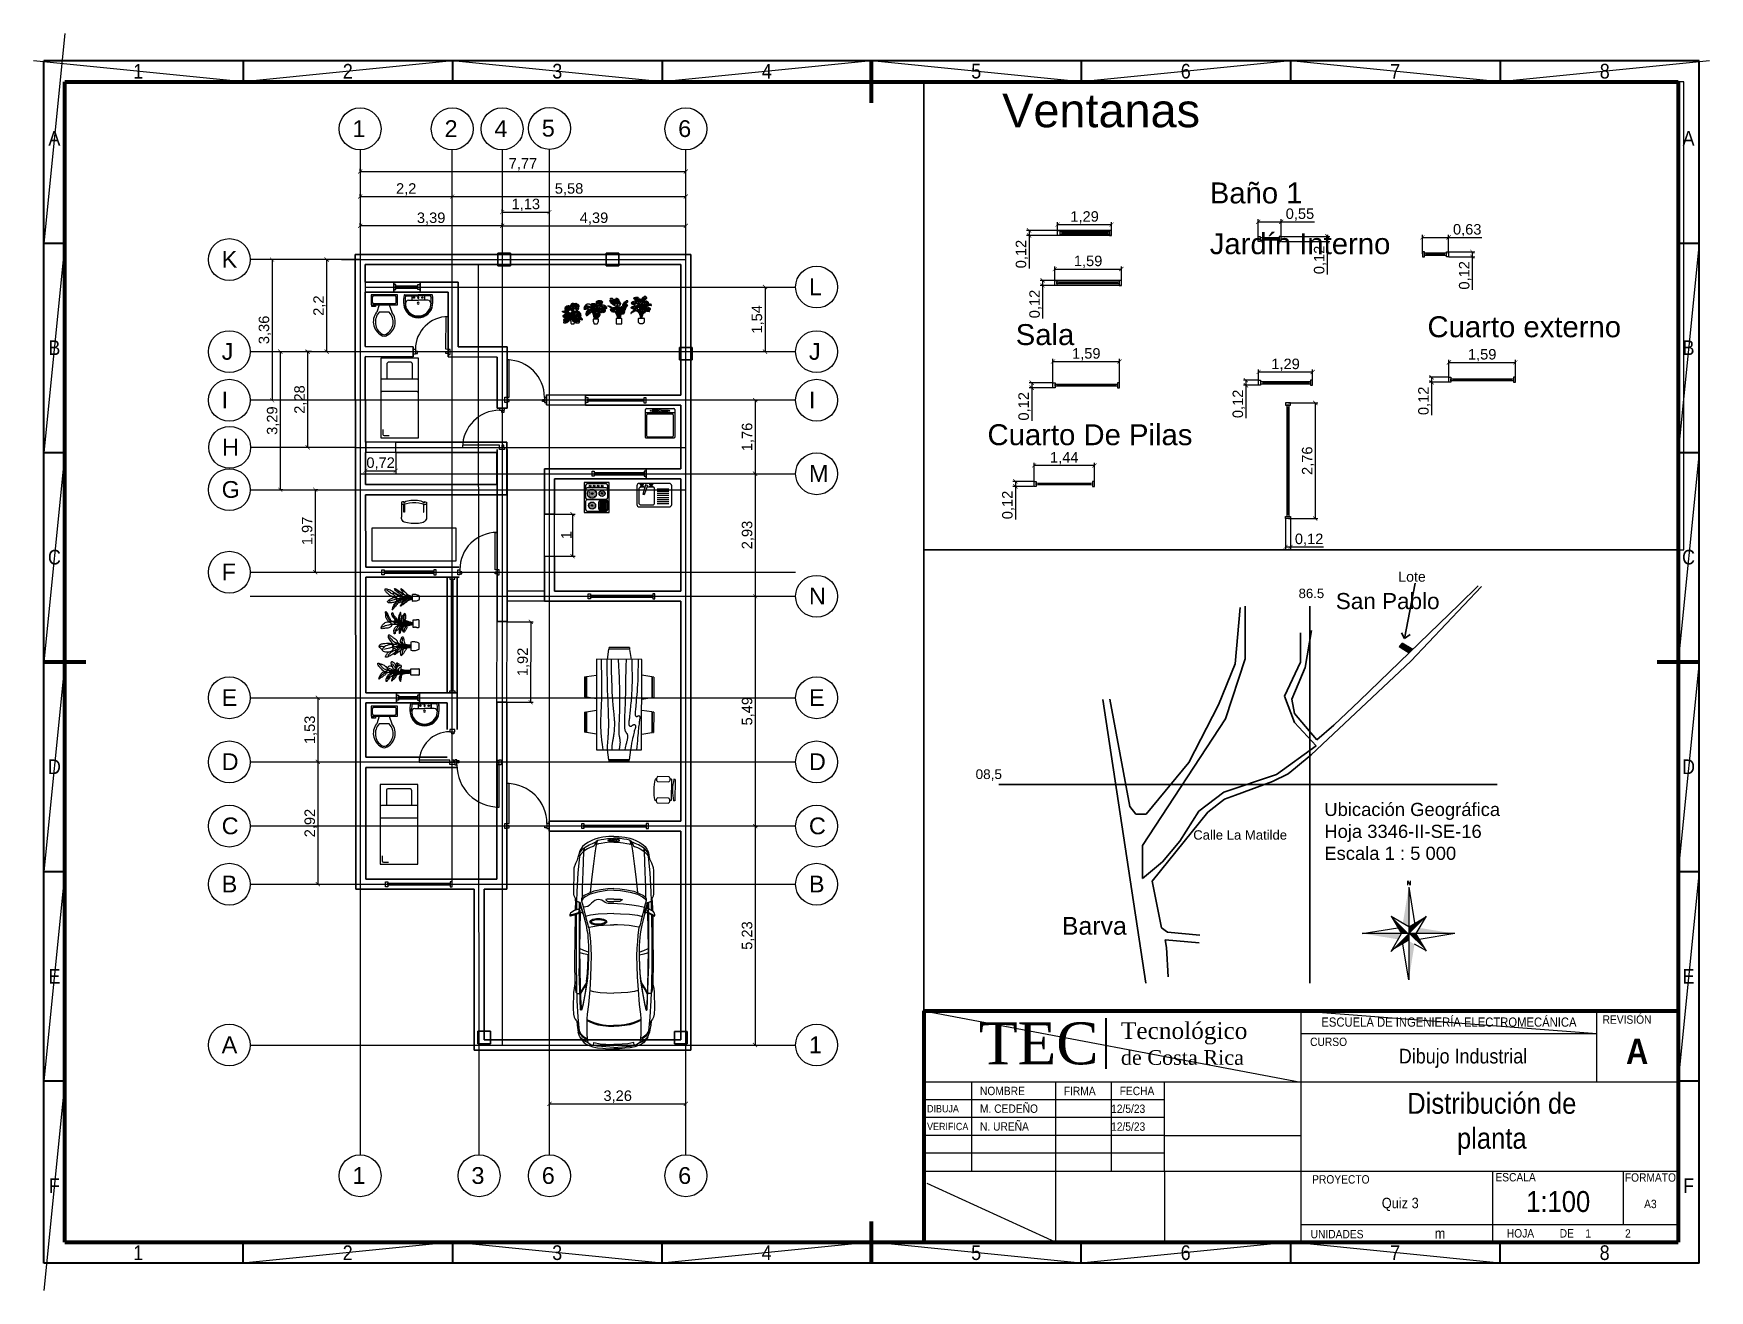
# Paper-space layout 'Presentación1-A3' of a CAD drawing. Header units: metres. Extents: x 13 to 412, y -1 to 299.
# The model-space entities are those that its viewports show. They can reach past a viewport. Long polylines and large blocks are cut down to what shows.
import ezdxf

# ---------------------------------------------------------------- set-up
doc = ezdxf.new("R2010")
doc.units = ezdxf.units.M
doc.header["$LTSCALE"] = 0.05
doc.linetypes.add('CONTINUA', pattern=[0])
doc.linetypes.add('RAYITAS', pattern=[0.375, 0.25, -0.125])
for name, color, linetype in [('0 X VARIOS', 7, 'Continuous'), ('AUDIS', 7, 'Continuous'), ('Modulares', 2, 'CONTINUA'), ('Texto', 251, 'Continuous'), ('Varios', 7, 'Continuous'), ('www.dwgautocad.com', 7, 'Continuous')]:
    doc.layers.add(name, color=color, linetype=linetype)
for name, color, linetype, lineweight in [('2_CAJETIN', 7, 'Continuous', 35), ('2_MARCO', 7, 'Continuous', 70), ('2_TEXTO', 5, 'Continuous', 20), ('A310G', 31, 'Continuous', 25), ('A314G', 151, 'Continuous', 25), ('A315G', 31, 'Continuous', 25), ('Acotado', 251, 'Continuous', 15), ('muro', 7, 'Continuous', 30)]:
    doc.layers.add(name, color=color, linetype=linetype, lineweight=lineweight)
doc.styles.add('LEROY', font='COMPLEX8.SHX')
doc.styles.add('SLDTEXTSTYLE0', font='GOTHIC.TTF', dxfattribs={"width": 0.913})
doc.styles.add('SLDTEXTSTYLE1', font='GOTHICB.TTF', dxfattribs={"width": 0.913})
doc.styles.add('SLDTEXTSTYLE2', font='GOTHICB.TTF', dxfattribs={"width": 0.913})
doc.styles.get("Standard").update_dxf_attribs({"font": 'arial.ttf'})
doc.dimstyles.new('Planta', dxfattribs={"dimscale": 100, "dimtxt": 2.5, "dimasz": 1, "dimexe": 0.6, "dimexo": 0.1, "dimgap": 0.2, "dimtad": 1, "dimlfac": 0.001, "dimtxsty": 'Standard', "dimblk": 'ARCHTICK', "dimcen": 1, "dimdle": 0.0005, "dimadec": 0, "dimazin": 0, "dimtfac": 1, "dimtmove": 0, "dimatfit": 3, "dimfxl": 1, "dimarcsym": 0})

psp = doc.layouts.new('Presentación1-A3')

# ---------------------------------------------------------------- texts
at = {"layer": '2_CAJETIN', "linetype": 'Continuous', "lineweight": 0, "style": 'SLDTEXTSTYLE0'}
for s, insert, char_height, width, attachment_point in [('ESCUELA DE INGENIERÍA ELECTROMECÁNICA', (350.32, 62.54), 2.2, 68.5115, 5), ('\\pxl1,ql,t1;NOMBRE', (236.4, 46.11), 2, 20.0025, 4), ('\\pxi1,ql;FIRMA', (256.41, 46.11), 2, 13.2854, 4), ('\\pxi1,ql;FECHA', (269.74, 46.11), 2, 13.2854, 4), ('Distribución de planta', (360.55, 45.67), 5, 45.2152, 2), ('DIBUJA', (225.77, 41.88), 1.75, 10.6359, 4), ('\\pxi1,ql;M. CEDEÑO', (236.4, 41.89), 2, 20.0025, 4), ('{\\W0.913;12/5/23}', (269.69, 41.86), 2, 12.71, 4), ('VERIFICA', (225.77, 37.63), 1.75, 10.6359, 4), ('\\pxi1,ql;N. UREÑA', (236.4, 37.64), 2, 20.0025, 4), ('{\\W0.913;12/5/23}', (269.69, 37.61), 2, 12.71, 4), ('PROYECTO', (317.67, 26.02), 2, 13.7999, 1), ('\\pxqc;A3', (394.07, 20.15), 2, 8.6489, 1), ('UNIDADES ', (317.31, 12.95), 2, 12.7224, 1)]:
    psp.add_mtext(s, dxfattribs=dict(at, insert=insert, char_height=char_height, width=width, attachment_point=attachment_point))
at = {"layer": '2_CAJETIN', "linetype": 'Continuous', "lineweight": 0}
for s, insert, char_height, attachment_point, style in [('REVISIÓN', (386.99, 64.16), 2, 1, 'SLDTEXTSTYLE0'), ('CURSO', (317.19, 58.85), 2, 1, 'SLDTEXTSTYLE0'), ('Dibujo Industrial', (353.68, 56.18), 3.5, 2, 'SLDTEXTSTYLE0'), ('A', (392.59, 58.58), 6, 1, 'SLDTEXTSTYLE2'), ('ESCALA', (361.41, 26.53), 2, 1, 'SLDTEXTSTYLE0'), ('Quiz 3', (338.7, 20.63), 2.5, 2, 'SLDTEXTSTYLE0'), ('1:100', (376.4, 22.23), 5, 2, 'SLDTEXTSTYLE0'), ('m', (348.19, 13.37), 2.5, 2, 'SLDTEXTSTYLE0'), ('HOJA         DE ', (364.13, 13.14), 2, 1, 'SLDTEXTSTYLE0'), ('1', (382.87, 13.11), 2, 1, 'SLDTEXTSTYLE0'), ('2', (392.35, 13.11), 2, 1, 'SLDTEXTSTYLE0')]:
    psp.add_mtext(s, dxfattribs=dict(at, insert=insert, char_height=char_height, attachment_point=attachment_point, style=style))
at = {"layer": '2_MARCO', "color": 7, "linetype": 'Continuous', "lineweight": 18, "char_height": 3.5, "attachment_point": 5, "style": 'SLDTEXTSTYLE1'}
for s, insert in [('{\\fCentury Gothic|b0|i0|c0|p34;1}', (37.52, 289.5)), ('{\\fCentury Gothic|b0|i0|c0|p34;2}', (87.52, 289.5)), ('{\\fCentury Gothic|b0|i0|c0|p34;3}', (137.52, 289.5)), ('{\\fCentury Gothic|b0|i0|c0|p34;4}', (187.52, 289.5)), ('{\\fCentury Gothic|b0|i0|c0|p34;5}', (237.5, 289.5)), ('{\\fCentury Gothic|b0|i0|c0|p34;6}', (287.5, 289.5)), ('{\\fCentury Gothic|b0|i0|c0|p34;7}', (337.5, 289.5)), ('{\\fCentury Gothic|b0|i0|c0|p34;8}', (387.5, 289.5)), ('{\\fCentury Gothic|b0|i0|c0|p34;B}', (17.5, 223.51)), ('{\\fCentury Gothic|b0|i0|c0|p34;B}', (407.5, 223.51)), ('{\\fCentury Gothic|b0|i0|c0|p34;C}', (17.5, 173.51)), ('{\\fCentury Gothic|b0|i0|c0|p34;C}', (407.5, 173.51)), ('{\\fCentury Gothic|b0|i0|c0|p34;D}', (17.5, 123.5)), ('{\\fCentury Gothic|b0|i0|c0|p34;D}', (407.5, 123.5)), ('{\\fCentury Gothic|b0|i0|c0|p34;E}', (17.5, 73.5)), ('{\\fCentury Gothic|b0|i0|c0|p34;E}', (407.5, 73.5)), ('{\\fCentury Gothic|b0|i0|c0|p34;F}', (17.5, 23.5)), ('{\\fCentury Gothic|b0|i0|c0|p34;F}', (407.5, 23.5)), ('{\\fCentury Gothic|b0|i0|c0|p34;1}', (37.5, 7.5)), ('{\\fCentury Gothic|b0|i0|c0|p34;2}', (87.5, 7.5)), ('{\\fCentury Gothic|b0|i0|c0|p34;3}', (137.5, 7.5)), ('{\\fCentury Gothic|b0|i0|c0|p34;4}', (187.5, 7.5)), ('{\\fCentury Gothic|b0|i0|c0|p34;5}', (237.48, 7.5)), ('{\\fCentury Gothic|b0|i0|c0|p34;6}', (287.48, 7.5)), ('{\\fCentury Gothic|b0|i0|c0|p34;7}', (337.48, 7.5)), ('{\\fCentury Gothic|b0|i0|c0|p34;8}', (387.48, 7.5))]:
    psp.add_mtext(s, dxfattribs=dict(at, insert=insert))
at = {"layer": '2_MARCO', "color": 7, "linetype": 'Continuous', "lineweight": 18, "char_height": 3.5, "width": 1.601, "attachment_point": 5, "style": 'SLDTEXTSTYLE1'}
for insert in [(17.5, 273.51), (407.5, 273.51)]:
    psp.add_mtext('{\\fCentury Gothic|b0|i0|c0|p34;A}', dxfattribs=dict(at, insert=insert))
at = {"layer": '2_TEXTO', "linetype": 'Continuous', "lineweight": 0, "insert": (392.3, 26.47), "char_height": 2, "attachment_point": 1, "style": 'SLDTEXTSTYLE0'}
psp.add_mtext('FORMATO', dxfattribs=at)

msp = doc.modelspace()

# ---------------------------------------------------------------- texts
at = {"style": 'LEROY'}
msp.add_text('N', height=134.576, rotation=358.6614175, dxfattribs=at).set_placement((167088.874, 10539.091))
at = {"layer": 'Acotado', "char_height": 400, "attachment_point": 1}
for s, insert in [('1', (186264.434, 19798.955)), ('2', (188464.205, 19798.955)), ('4', (189654.205, 19798.955)), ('5', (190784.205, 19809.091)), ('6', (194039.205, 19798.955)), ('K', (183143.975, 16678.955)), ('L', (197159.205, 16023.108)), ('J', (183143.975, 14481.566)), ('J', (197159.205, 14481.566)), ('I', (183143.975, 13321.955)), ('I', (197159.205, 13321.955)), ('H', (183152.545, 12196.955)), ('M', (197159.205, 11566.955)), ('G', (183143.975, 11186.955)), ('F', (183143.975, 9216.955)), ('N', (197159.205, 8641.955)), ('E', (183143.975, 6219.455)), ('E', (197159.205, 6219.455)), ('D', (183143.975, 4689.455)), ('D', (197159.205, 4689.455)), ('C', (183143.975, 3156.955)), ('C', (197159.205, 3156.955)), ('B', (183143.975, 1769.455)), ('B', (197159.205, 1769.455)), ('A', (183143.975, -2068.045)), ('1', (197159.205, -2068.045)), ('1', (186264.434, -5188.045)), ('3', (189104.516, -5188.045)), ('6', (190784.205, -5188.045)), ('6', (194039.205, -5188.045))]:
    msp.add_mtext_dynamic_manual_height_columns(s, width=712.78572, gutter_width=12500, heights=[0], dxfattribs=dict(at, insert=insert))
at = {"layer": 'muro', "color": 7, "linetype": 'Continuous', "lineweight": 30, "attachment_point": 1}
for s, width, gutter_width, insert, char_height in [('Lote', 3416.79145, 1578.299, (166823.561, 20329.189), 315.6597), ('86.5', 2546.80736, 1472.252, (163710.818, 19796.363), 294.4503), ('San Pablo', 37671.14981, 2513.099, (164872.641, 19660.677), 502.6198), ('08,5', 2489.26513, 1512.059, (153627.451, 14154.825), 302.4118), ('Calle La Matilde', 21913.89733, 1461.909, (160422.47, 12252.87), 292.3818), ('Barva', 41637.73225, 2777.716, (156320.508, 9547.419), 555.5431)]:
    msp.add_mtext_dynamic_manual_height_columns(s, width=width, gutter_width=gutter_width, heights=[0], dxfattribs=dict(at, insert=insert, char_height=char_height))
at = {"layer": 'muro', "attachment_point": 1}
for s, width, gutter_width, heights, insert, char_height in [('Baño 1\\P ', 2346.24614, 12500, [0], (216301.097, 17331.087), 500), ('{\\H0.2x;Jardín Interno} ', 4879.07311, 12500, [831.324], (216301.097, 16119.347), 2500), ('Cuarto externo ', 5380.63149, 12500, [0], (221496.607, 14137.148), 500), ('Sala\\P ', 2346.24614, 12500, [0], (211669.822, 13950.068), 500), ('Ubicación Geográfica\\PHoja 3346-II-SE-16\\PEscala 1 : 5 000', 13790.54404, 2054.789, [0], (164514.354, 13109.217), 410.95785), ('Cuarto De Pilas', 4985.34297, 12500, [0], (210996.088, 11560.265), 500)]:
    msp.add_mtext_dynamic_manual_height_columns(s, width=width, gutter_width=gutter_width, heights=heights, dxfattribs=dict(at, insert=insert, char_height=char_height))
at = {"layer": 'Texto', "insert": (211346.493, 19448.72), "char_height": 800, "attachment_point": 1}
msp.add_mtext_dynamic_manual_height_columns('Ventanas', width=5530.72982, gutter_width=12500, heights=[0], dxfattribs=at)

# ---------------------------------------------------------------- blocks, each defined once
blk = doc.blocks.new('*U344')
at = {"layer": '2_CAJETIN', "color": 1}
blk.add_line((-1.19, 6.37), (-1.19, -5.68), dxfattribs=at)
at = {"layer": '2_CAJETIN', "color": 5, "attachment_point": 1}
for s, width, insert, char_height in [('{\\fTimes New Roman|b0|i0|c0|p18;TEC}', 29.3316, (-31.46, 5.39), 10), ('\\pxt1;{\\fTimes New Roman|b0|i0|c0|p18;\\H1.1429x;Tecnológico\\H0.875x;\\P\\ptz;de Costa Rica}', 35.9863, (2.42, 5.43), 3.5)]:
    blk.add_mtext_dynamic_manual_height_columns(s, width=width, gutter_width=350, heights=[0], dxfattribs=dict(at, insert=insert, char_height=char_height))
blk = doc.blocks.new('*U51')
at = {"layer": 'muro', "color": 7, "linetype": 'Continuous', "lineweight": 30}
for p, q in [((3.44, 0.12), (-0.12, 0.12)), ((0.12, -0.12), (3.44, -0.12))]:
    blk.add_line(p, q, dxfattribs=at)
blk = doc.blocks.new('*U52')
at = {"layer": 'muro', "color": 7, "linetype": 'Continuous', "lineweight": 30}
for p, q in [((0.17, 0.12), (0, 0.12)), ((0, -0.12), (0.17, -0.12))]:
    blk.add_line(p, q, dxfattribs=at)
blk = doc.blocks.new('*U53')
at = {"layer": 'muro', "color": 7, "linetype": 'Continuous', "lineweight": 30}
for p, q in [((2.415, 0.12), (0, 0.12)), ((0, -0.12), (2.415, -0.12))]:
    blk.add_line(p, q, dxfattribs=at)
blk = doc.blocks.new('*U54')
at = {"layer": 'muro', "color": 7, "linetype": 'Continuous', "lineweight": 30}
for p, q in [((0.165, 0.12), (0, 0.12)), ((0, -0.12), (0.165, -0.12))]:
    blk.add_line(p, q, dxfattribs=at)
blk = doc.blocks.new('*U55')
at = {"layer": 'muro', "color": 7, "linetype": 'Continuous', "lineweight": 30}
for p, q in [((1.705, 0.12), (0, 0.12)), ((0, -0.12), (1.465, -0.12))]:
    blk.add_line(p, q, dxfattribs=at)
blk = doc.blocks.new('*U56')
at = {"layer": 'muro', "color": 7, "linetype": 'Continuous', "lineweight": 30}
for p, q in [((2.06, 0.12), (-0.12, 0.12)), ((0.12, -0.12), (2.06, -0.12))]:
    blk.add_line(p, q, dxfattribs=at)
blk = doc.blocks.new('*U57')
at = {"layer": 'muro', "color": 7, "linetype": 'Continuous', "lineweight": 30}
for p, q in [((0.187, 0.12), (0, 0.12)), ((0, -0.12), (0.187, -0.12))]:
    blk.add_line(p, q, dxfattribs=at)
blk = doc.blocks.new('*U58')
at = {"layer": 'muro', "color": 7, "linetype": 'Continuous', "lineweight": 30}
for p, q in [((1.11, 0.12), (0, 0.12)), ((0, -0.12), (0.99, -0.12))]:
    blk.add_line(p, q, dxfattribs=at)
blk = doc.blocks.new('*U59')
at = {"layer": 'muro', "color": 7, "linetype": 'Continuous', "lineweight": 30}
for p, q in [((1.755, 0.12), (0, 0.12)), ((2.08, 0.12), (1.755, 0.12)), ((0.12, -0.12), (1.635, -0.12)), ((1.875, -0.12), (2.08, -0.12))]:
    blk.add_line(p, q, dxfattribs=at)
blk = doc.blocks.new('*U60')
at = {"layer": 'muro', "color": 7, "linetype": 'Continuous', "lineweight": 30}
for p, q in [((2.6, 0.12), (0, 0.12)), ((0, -0.12), (2.48, -0.12))]:
    blk.add_line(p, q, dxfattribs=at)
blk = doc.blocks.new('*U61')
at = {"layer": 'muro', "color": 7, "linetype": 'Continuous', "lineweight": 30}
for p, q in [((0.95, 0.12), (0.12, 0.12)), ((0.12, -0.12), (0.95, -0.12))]:
    blk.add_line(p, q, dxfattribs=at)
blk = doc.blocks.new('*U62')
at = {"layer": 'muro', "color": 7, "linetype": 'Continuous', "lineweight": 30}
for p, q in [((0.74, 0.12), (0.12, 0.12)), ((0.12, -0.12), (0.74, -0.12))]:
    blk.add_line(p, q, dxfattribs=at)
blk = doc.blocks.new('*U63')
at = {"layer": 'muro', "color": 7, "linetype": 'Continuous', "lineweight": 30}
for p, q in [((1.59, 0.12), (0, 0.12)), ((0, -0.12), (1.59, -0.12))]:
    blk.add_line(p, q, dxfattribs=at)
blk = doc.blocks.new('*U64')
at = {"layer": 'muro', "color": 7, "linetype": 'Continuous', "lineweight": 30}
for p, q in [((1.045, 0.12), (0, 0.12)), ((0, -0.12), (0.805, -0.12))]:
    blk.add_line(p, q, dxfattribs=at)
blk = doc.blocks.new('*U65')
at = {"layer": 'muro', "color": 7, "linetype": 'Continuous', "lineweight": 30}
for p, q in [((0.96, 0.12), (-0.12, 0.12)), ((0.12, -0.12), (0.96, -0.12))]:
    blk.add_line(p, q, dxfattribs=at)
blk = doc.blocks.new('*U66')
at = {"layer": 'muro', "color": 7, "linetype": 'Continuous', "lineweight": 30}
for p, q in [((1, 0.12), (1, -0.12)), ((1.02, 0.12), (1, 0.12)), ((1, -0.12), (1.02, -0.12))]:
    blk.add_line(p, q, dxfattribs=at)
blk = doc.blocks.new('*U67')
at = {"layer": 'muro', "color": 7, "linetype": 'Continuous', "lineweight": 30}
for p, q in [((1.065, 0.12), (0, 0.12)), ((0, -0.12), (0.825, -0.12))]:
    blk.add_line(p, q, dxfattribs=at)
blk = doc.blocks.new('*U68')
at = {"layer": 'muro', "color": 7, "linetype": 'Continuous', "lineweight": 30}
for p, q in [((1.02, 0.12), (-0.12, 0.12)), ((0.12, -0.12), (1.02, -0.12))]:
    blk.add_line(p, q, dxfattribs=at)
blk = doc.blocks.new('*U69')
at = {"layer": 'muro', "color": 7, "linetype": 'Continuous', "lineweight": 30}
for p, q in [((1.29, 0.12), (0, 0.12)), ((1.29, 0.12), (1.29, -0.12)), ((0, -0.12), (1.29, -0.12))]:
    blk.add_line(p, q, dxfattribs=at)
blk = doc.blocks.new('*U70')
at = {"layer": 'muro', "color": 7, "linetype": 'Continuous', "lineweight": 30}
for p, q in [((0.825, 0.12), (0, 0.12)), ((0, -0.12), (0.825, -0.12))]:
    blk.add_line(p, q, dxfattribs=at)
blk = doc.blocks.new('*U71')
at = {"layer": 'A314G', "color": 151, "linetype": 'Continuous', "lineweight": 25}
for p, q in [((0.1, 0.085, -1), (0.1, 0.035, -1)), ((0.1, 0.06, -1), (1.49, 0.06, -1)), ((1.49, 0.085, -1), (1.49, 0.035, -1))]:
    blk.add_line(p, q, dxfattribs=at)
at = {"layer": 'A314G', "color": 151, "linetype": 'Continuous', "lineweight": 25, "elevation": -1}
for points in [[(0.05, 0), (0, 0), (0, 0.12), (0.05, 0.12)], [(0.05, 0.085), (0.05, 0.035), (1.54, 0.035), (1.54, 0.085)], [(1.54, 0), (1.59, 0), (1.59, 0.12), (1.54, 0.12)]]:
    blk.add_lwpolyline(points, close=True, dxfattribs=at)
blk = doc.blocks.new('*U72')
at = {"layer": 'A314G', "color": 151, "linetype": 'Continuous', "lineweight": 25}
for p, q in [((0.1, 0.085, -1), (0.1, 0.035, -1)), ((0.1, 0.06, -1), (1.19, 0.06, -1)), ((1.19, 0.085, -1), (1.19, 0.035, -1))]:
    blk.add_line(p, q, dxfattribs=at)
at = {"layer": 'A314G', "color": 151, "linetype": 'Continuous', "lineweight": 25, "elevation": -1}
for points in [[(0.05, 0), (0, 0), (0, 0.12), (0.05, 0.12)], [(0.05, 0.085), (0.05, 0.035), (1.24, 0.035), (1.24, 0.085)], [(1.24, 0), (1.29, 0), (1.29, 0.12), (1.24, 0.12)]]:
    blk.add_lwpolyline(points, close=True, dxfattribs=at)
blk = doc.blocks.new('*U73')
at = {"layer": 'A310G', "color": 31, "linetype": 'Continuous', "lineweight": 25}
for p, q in [((0, 0.12), (1, 0.12)), ((0, 0.12), (0, -0.12)), ((1, 0.12), (1, -0.12)), ((0, -0.12), (1, -0.12))]:
    blk.add_line(p, q, dxfattribs=at)
blk = doc.blocks.new('*U74')
at = {"layer": 'muro', "color": 7, "linetype": 'Continuous', "lineweight": 30}
for p, q in [((0.605, 0.12), (0, 0.12)), ((0.12, -0.12), (0.605, -0.12))]:
    blk.add_line(p, q, dxfattribs=at)
blk = doc.blocks.new('*U75')
at = {"layer": 'muro', "color": 7, "linetype": 'Continuous', "lineweight": 30}
for p, q in [((1.92, 0.12), (0, 0.12)), ((0, -0.12), (1.92, -0.12))]:
    blk.add_line(p, q, dxfattribs=at)
blk = doc.blocks.new('*U76')
at = {"layer": 'muro', "color": 7, "linetype": 'Continuous', "lineweight": 30}
for p, q in [((2.96, 0.12), (0, 0.12)), ((0, -0.12), (2.84, -0.12))]:
    blk.add_line(p, q, dxfattribs=at)
blk = doc.blocks.new('*U77')
at = {"layer": 'muro', "color": 7, "linetype": 'Continuous', "lineweight": 30}
for p, q in [((5.05, 0.12), (0, 0.12)), ((0.12, -0.12), (5.05, -0.12))]:
    blk.add_line(p, q, dxfattribs=at)
blk = doc.blocks.new('*U78')
at = {"layer": 'muro', "color": 7, "linetype": 'Continuous', "lineweight": 30}
for p, q in [((0.295, 0.12), (0, 0.12)), ((0, -0.12), (0.055, -0.12))]:
    blk.add_line(p, q, dxfattribs=at)
blk = doc.blocks.new('*U79')
at = {"layer": 'muro', "color": 7, "linetype": 'Continuous', "lineweight": 30}
for p, q in [((5.055, 0.12), (-0.12, 0.12)), ((0.12, -0.12), (4.815, -0.12))]:
    blk.add_line(p, q, dxfattribs=at)
blk = doc.blocks.new('*U80')
at = {"layer": 'muro', "color": 7, "linetype": 'Continuous', "lineweight": 30}
for p, q in [((0.1775, 0.12), (-0.12, 0.12)), ((0.12, -0.12), (0.1775, -0.12))]:
    blk.add_line(p, q, dxfattribs=at)
blk = doc.blocks.new('*U81')
at = {"layer": 'muro', "color": 7, "linetype": 'Continuous', "lineweight": 30}
for p, q in [((3.54, 0.12), (0, 0.12)), ((0, -0.12), (3.54, -0.12))]:
    blk.add_line(p, q, dxfattribs=at)
blk = doc.blocks.new('*U82')
at = {"layer": 'muro', "color": 7, "linetype": 'Continuous', "lineweight": 30}
for p, q in [((2.94, 0.12), (0.12, 0.12)), ((0, -0.12), (2.7, -0.12))]:
    blk.add_line(p, q, dxfattribs=at)
blk = doc.blocks.new('*U83')
at = {"layer": 'muro', "color": 7, "linetype": 'Continuous', "lineweight": 30}
for p, q in [((2.91, 0.12), (-0.12, 0.12)), ((3.07, 0.12), (2.91, 0.12)), ((0.12, -0.12), (2.79, -0.12)), ((3.03, -0.12), (3.07, -0.12))]:
    blk.add_line(p, q, dxfattribs=at)
blk = doc.blocks.new('*U84')
at = {"layer": 'muro', "color": 7, "linetype": 'Continuous', "lineweight": 30}
for p, q in [((1.38, 0.12), (0, 0.12)), ((0, -0.12), (1.26, -0.12))]:
    blk.add_line(p, q, dxfattribs=at)
blk = doc.blocks.new('*U85')
at = {"layer": 'muro', "color": 7, "linetype": 'Continuous', "lineweight": 30}
for p, q in [((0.85, 0.12), (0.12, 0.12)), ((0.85, -0.12), (0.85, 0.12)), ((1.4, 0.12), (0.85, 0.12)), ((1.4, 0.12), (1.4, -0.12)), ((2.3, 0.12), (1.4, 0.12)), ((0.12, -0.12), (0.85, -0.12)), ((0.85, -0.12), (1.4, -0.12)), ((1.4, -0.12), (2.06, -0.12))]:
    blk.add_line(p, q, dxfattribs=at)
blk = doc.blocks.new('*U86')
at = {"layer": 'muro', "color": 7, "linetype": 'Continuous', "lineweight": 30}
for p, q in [((0.76, 0.12), (-0.12, 0.12)), ((0.12, -0.12), (0.76, -0.12))]:
    blk.add_line(p, q, dxfattribs=at)
blk = doc.blocks.new('*U87')
at = {"layer": 'muro', "color": 7, "linetype": 'Continuous', "lineweight": 30}
for p, q in [((2.06, 0.12), (-0.12, 0.12)), ((0.12, -0.12), (2.06, -0.12))]:
    blk.add_line(p, q, dxfattribs=at)
blk = doc.blocks.new('*U88')
at = {"layer": 'A315G', "color": 31, "linetype": 'Continuous', "lineweight": 25}
for points in [[(0.05, 0.12), (0.1, 0.12), (0.1, 0.85), (0.05, 0.85)], [(0.05, 0), (0, 0), (0, 0.12), (0.05, 0.12)], [(0.05, 0.02), (0.1, 0.02), (0.1, 0.07), (0.05, 0.07)], [(0.78, 0.02), (0.73, 0.02), (0.73, 0.07), (0.78, 0.07)], [(0.78, 0), (0.83, 0), (0.83, 0.12), (0.78, 0.12)]]:
    blk.add_lwpolyline(points, close=True, dxfattribs=at)
blk.add_arc((0.05, 0.12), 0.73, 0, 90, dxfattribs=at)
blk = doc.blocks.new('*U89')
at = {"layer": 'muro', "color": 7, "linetype": 'Continuous', "lineweight": 30}
for p, q in [((3.265, 0.12), (0.12, 0.12)), ((3.265, -0.12), (3.265, 0.12)), ((0.12, -0.12), (3.265, -0.12))]:
    blk.add_line(p, q, dxfattribs=at)
blk = doc.blocks.new('*U90')
at = {"layer": 'muro', "color": 7, "linetype": 'Continuous', "lineweight": 30}
for p, q in [((1.522, 0.12), (0, 0.12)), ((2.96, 0.12), (1.522, 0.12)), ((0, -0.12), (1.522, -0.12)), ((1.522, -0.12), (2.96, -0.12))]:
    blk.add_line(p, q, dxfattribs=at)
blk = doc.blocks.new('*U91')
at = {"layer": 'A315G', "color": 31, "linetype": 'Continuous', "lineweight": 25}
for points in [[(0.05, 0.12), (0.1, 0.12), (0.1, 1.13), (0.05, 1.13)], [(0.05, 0), (0, 0), (0, 0.12), (0.05, 0.12)], [(0.05, 0.02), (0.1, 0.02), (0.1, 0.07), (0.05, 0.07)], [(1.06, 0.02), (1.01, 0.02), (1.01, 0.07), (1.06, 0.07)], [(1.06, 0), (1.11, 0), (1.11, 0.12), (1.06, 0.12)]]:
    blk.add_lwpolyline(points, close=True, dxfattribs=at)
blk.add_arc((0.05, 0.12), 1.01, 0, 90, dxfattribs=at)
blk = doc.blocks.new('*U92')
at = {"layer": 'muro', "color": 7, "linetype": 'Continuous', "lineweight": 30}
for p, q in [((0.605, 0.12), (0, 0.12)), ((0, -0.12), (0.605, -0.12))]:
    blk.add_line(p, q, dxfattribs=at)
blk = doc.blocks.new('*U93')
at = {"layer": 'muro', "color": 7, "linetype": 'Continuous', "lineweight": 30}
for p, q in [((0.575, 0.12), (0, 0.12)), ((3.505, 0.12), (0.575, 0.12)), ((0, -0.12), (0.575, -0.12)), ((0.575, -0.12), (3.505, -0.12))]:
    blk.add_line(p, q, dxfattribs=at)
blk = doc.blocks.new('*U94')
at = {"layer": 'muro', "color": 7, "linetype": 'Continuous', "lineweight": 30}
for p, q in [((0.985, 0.12), (0.985, -0.12)), ((1.065, 0.12), (0.985, 0.12)), ((0.985, -0.12), (1.181, -0.12))]:
    blk.add_line(p, q, dxfattribs=at)
blk = doc.blocks.new('*U95')
at = {"layer": 'muro', "color": 7, "linetype": 'Continuous', "lineweight": 30}
for p, q in [((0, 0.12), (0, 0.12)), ((1.442, 0.12), (0, 0.12)), ((1.442, 0.12), (1.442, -0.12)), ((2.375, 0.12), (1.442, 0.12)), ((2.375, -0.12), (2.375, 0.12)), ((3.557, 0.12), (3.555, 0.12)), ((3.557, -0.12), (3.557, 0.12)), ((0, -0.12), (1.442, -0.12)), ((1.442, -0.12), (2.375, -0.12)), ((3.555, -0.12), (3.557, -0.12))]:
    blk.add_line(p, q, dxfattribs=at)
blk = doc.blocks.new('*U96')
at = {"layer": 'A314G', "color": 151, "linetype": 'Continuous', "lineweight": 25}
for p, q in [((0.1, 0.085, -1), (0.1, 0.035, -1)), ((0.1, 0.06, -1), (1.342, 0.06, -1)), ((1.342, 0.085, -1), (1.342, 0.035, -1))]:
    blk.add_line(p, q, dxfattribs=at)
at = {"layer": 'A314G', "color": 151, "linetype": 'Continuous', "lineweight": 25, "elevation": -1}
for points in [[(0.05, 0), (0, 0), (0, 0.12), (0.05, 0.12)], [(0.05, 0.085), (0.05, 0.035), (1.392, 0.035), (1.392, 0.085)], [(1.392, 0), (1.442, 0), (1.442, 0.12), (1.392, 0.12)]]:
    blk.add_lwpolyline(points, close=True, dxfattribs=at)
blk = doc.blocks.new('*U97')
at = {"layer": 'A315G', "color": 31, "linetype": 'Continuous', "lineweight": 25}
for points in [[(0.05, 0.12), (0.1, 0.12), (0.1, 1.012), (0.05, 1.012)], [(0.05, 0), (0, 0), (0, 0.12), (0.05, 0.12)], [(0.05, 0.02), (0.1, 0.02), (0.1, 0.07), (0.05, 0.07)], [(0.942, 0.02), (0.892, 0.02), (0.892, 0.07), (0.942, 0.07)], [(0.942, 0), (0.992, 0), (0.992, 0.12), (0.942, 0.12)]]:
    blk.add_lwpolyline(points, close=True, dxfattribs=at)
blk.add_arc((0.05, 0.12), 0.892, 0, 90, dxfattribs=at)
blk = doc.blocks.new('*U98')
at = {"layer": 'muro', "color": 7, "linetype": 'Continuous', "lineweight": 30}
for p, q in [((0.15, 0.12), (0.124, 0.12)), ((0, -0.12), (0.004, -0.12)), ((0.004, -0.12), (0.15, -0.12))]:
    blk.add_line(p, q, dxfattribs=at)
blk = doc.blocks.new('*U99')
at = {"layer": 'muro', "color": 7, "linetype": 'Continuous', "lineweight": 30}
for p, q in [((0.875, 0.12), (0, 0.12)), ((0, -0.12), (1.115, -0.12))]:
    blk.add_line(p, q, dxfattribs=at)
blk = doc.blocks.new('*U100')
at = {"layer": 'muro', "color": 7, "linetype": 'Continuous', "lineweight": 30}
for p, q in [((1.29, 0.12), (0.12, 0.12)), ((2.12, 0.12), (2.12, -0.12)), ((3.265, 0.12), (2.12, 0.12)), ((-0.12, -0.12), (1.05, -0.12)), ((2.12, -0.12), (3.266, -0.12))]:
    blk.add_line(p, q, dxfattribs=at)
blk = doc.blocks.new('*U101')
at = {"layer": 'muro', "color": 7, "linetype": 'Continuous', "lineweight": 30}
for p, q in [((1.43, 0.12), (-0.117, 0.12)), ((0.123, -0.12), (1.67, -0.12))]:
    blk.add_line(p, q, dxfattribs=at)
blk = doc.blocks.new('*U102')
at = {"layer": 'muro', "color": 7, "linetype": 'Continuous', "lineweight": 30}
for p, q in [((0.425, 0.12), (0, 0.12)), ((0.12, -0.12), (0.665, -0.12))]:
    blk.add_line(p, q, dxfattribs=at)
blk = doc.blocks.new('*U103')
at = {"layer": 'muro', "color": 7, "linetype": 'Continuous', "lineweight": 30}
for p, q in [((1.5075, 0.12), (0, 0.12)), ((0, -0.12), (1.2675, -0.12))]:
    blk.add_line(p, q, dxfattribs=at)
blk = doc.blocks.new('*U104')
at = {"layer": 'muro', "color": 7, "linetype": 'Continuous', "lineweight": 30}
for p, q in [((0.788, 0.12), (0.12, 0.12)), ((0.788, -0.12), (0.788, 0.12)), ((1.413, 0.12), (0.788, 0.12)), ((1.413, 0.12), (1.413, -0.12)), ((2.099, 0.12), (1.413, 0.12)), ((-0.12, -0.12), (0.788, -0.12)), ((0.788, -0.12), (1.413, -0.12)), ((1.413, -0.12), (2.099, -0.12))]:
    blk.add_line(p, q, dxfattribs=at)
blk = doc.blocks.new('*U105')
at = {"layer": 'A314G', "color": 151, "linetype": 'Continuous', "lineweight": 25}
for p, q in [((0.1, 0.085, -1), (0.1, 0.035, -1)), ((0.1, 0.06, -1), (0.525, 0.06, -1)), ((0.525, 0.085, -1), (0.525, 0.035, -1))]:
    blk.add_line(p, q, dxfattribs=at)
at = {"layer": 'A314G', "color": 151, "linetype": 'Continuous', "lineweight": 25, "elevation": -1}
for points in [[(0.05, 0), (0, 0), (0, 0.12), (0.05, 0.12)], [(0.05, 0.085), (0.05, 0.035), (0.575, 0.035), (0.575, 0.085)], [(0.575, 0), (0.625, 0), (0.625, 0.12), (0.575, 0.12)]]:
    blk.add_lwpolyline(points, close=True, dxfattribs=at)
blk = doc.blocks.new('*U106')
at = {"layer": 'muro', "color": 7, "linetype": 'Continuous', "lineweight": 30}
for p, q in [((0.536, 0.12), (0.12, 0.12)), ((2.078, 0.12), (0.776, 0.12)), ((4.362, 0.12), (2.318, 0.12)), ((5.372, 0.12), (4.602, 0.12)), ((7.342, 0.12), (5.612, 0.12)), ((10.34, 0.12), (7.582, 0.12)), ((-0.12, -0.12), (0.656, -0.12)), ((0.656, -0.12), (2.197, -0.12)), ((2.197, -0.12), (4.482, -0.12)), ((4.482, -0.12), (5.492, -0.12)), ((5.492, -0.12), (7.462, -0.12)), ((7.462, -0.12), (10.459, -0.12))]:
    blk.add_line(p, q, dxfattribs=at)
blk = doc.blocks.new('*U107')
at = {"layer": 'A315G', "color": 31, "linetype": 'Continuous', "lineweight": 25}
for points in [[(0.05, 0.12), (0.1, 0.12), (0.1, 0.9), (0.05, 0.9)], [(0.05, 0), (0, 0), (0, 0.12), (0.05, 0.12)], [(0.05, 0.02), (0.1, 0.02), (0.1, 0.07), (0.05, 0.07)], [(0.83, 0.02), (0.78, 0.02), (0.78, 0.07), (0.83, 0.07)], [(0.83, 0), (0.88, 0), (0.88, 0.12), (0.83, 0.12)]]:
    blk.add_lwpolyline(points, close=True, dxfattribs=at)
at = {"layer": 'A315G', "color": 31, "linetype": 'Continuous', "lineweight": 25, "extrusion": (0, 0, -1)}
blk.add_arc((-0.05, 0.12), 0.78, 90, 180, dxfattribs=at)
blk = doc.blocks.new('*U108')
at = {"layer": 'A310G', "color": 31, "linetype": 'Continuous', "lineweight": 25}
for p, q in [((0, 0.12), (0.89, 0.12)), ((0, 0.12), (0, -0.12)), ((0.89, 0.12), (0.89, -0.12)), ((0, -0.12), (0.89, -0.12))]:
    blk.add_line(p, q, dxfattribs=at)
blk = doc.blocks.new('*U109')
at = {"layer": 'muro', "color": 7, "linetype": 'Continuous', "lineweight": 30}
for p, q in [((0, -0.12), (0, 0.12)), ((0, 0.12), (0, 0.12)), ((1.92, 0.12), (1.92, -0.12)), ((1.92, -0.12), (1.92, -0.12))]:
    blk.add_line(p, q, dxfattribs=at)
blk = doc.blocks.new('*U110')
at = {"layer": 'A310G', "color": 31, "linetype": 'Continuous', "lineweight": 25}
for p, q in [((0, 0.12), (1.92, 0.12)), ((0, 0.12), (0, -0.12)), ((1.92, 0.12), (1.92, -0.12)), ((0, -0.12), (1.92, -0.12))]:
    blk.add_line(p, q, dxfattribs=at)
blk = doc.blocks.new('*U111')
at = {"layer": 'A315G', "color": 31, "linetype": 'Continuous', "lineweight": 25}
for points in [[(0.05, 0.12), (0.1, 0.12), (0.1, 1.005), (0.05, 1.005)], [(0.05, 0), (0, 0), (0, 0.12), (0.05, 0.12)], [(0.05, 0.02), (0.1, 0.02), (0.1, 0.07), (0.05, 0.07)], [(0.935, 0.02), (0.885, 0.02), (0.885, 0.07), (0.935, 0.07)], [(0.935, 0), (0.985, 0), (0.985, 0.12), (0.935, 0.12)]]:
    blk.add_lwpolyline(points, close=True, dxfattribs=at)
blk.add_arc((0.05, 0.12), 0.885, 0, 90, dxfattribs=at)
blk = doc.blocks.new('*U112')
at = {"layer": 'muro', "color": 7, "linetype": 'Continuous', "lineweight": 30}
for p, q in [((1.13, 0.12), (-0.12, 0.12)), ((0.12, -0.12), (0.89, -0.12))]:
    blk.add_line(p, q, dxfattribs=at)
blk = doc.blocks.new('*U113')
at = {"layer": 'muro', "color": 7, "linetype": 'Continuous', "lineweight": 30}
for p, q in [((3.249, 0.12), (-0.12, 0.12)), ((0.12, -0.12), (3.25, -0.12))]:
    blk.add_line(p, q, dxfattribs=at)
blk = doc.blocks.new('*U114')
at = {"layer": 'muro', "color": 7, "linetype": 'Continuous', "lineweight": 30}
for p, q in [((2.53, 0.12), (0.12, 0.12)), ((-0.12, -0.12), (2.53, -0.12))]:
    blk.add_line(p, q, dxfattribs=at)
blk = doc.blocks.new('*U115')
at = {"layer": 'muro', "color": 7, "linetype": 'Continuous', "lineweight": 30}
for p, q in [((0.712, 0.12), (0.712, -0.12)), ((0.721, 0.12), (0.712, 0.12)), ((0.712, -0.12), (0.722, -0.12))]:
    blk.add_line(p, q, dxfattribs=at)
blk = doc.blocks.new('*U116')
at = {"layer": 'A310G', "color": 31, "linetype": 'Continuous', "lineweight": 25}
for p, q in [((0, 0.12), (0.712, 0.12)), ((0, 0.12), (0, -0.12)), ((0.712, 0.12), (0.712, -0.12)), ((0, -0.12), (0.712, -0.12))]:
    blk.add_line(p, q, dxfattribs=at)
blk = doc.blocks.new('*U117')
at = {"layer": 'muro', "color": 7, "linetype": 'Continuous', "lineweight": 30}
for p, q in [((2.186, 0.12), (0.12, 0.12)), ((2.351, 0.12), (2.186, 0.12)), ((0.12, -0.12), (2.186, -0.12)), ((2.186, -0.12), (2.351, -0.12))]:
    blk.add_line(p, q, dxfattribs=at)
blk = doc.blocks.new('*U118')
at = {"layer": 'A315G', "color": 31, "linetype": 'Continuous', "lineweight": 25}
for points in [[(0.05, 0.12), (0.1, 0.12), (0.1, 1.01), (0.05, 1.01)], [(0.05, 0), (0, 0), (0, 0.12), (0.05, 0.12)], [(0.05, 0.02), (0.1, 0.02), (0.1, 0.07), (0.05, 0.07)], [(0.94, 0.02), (0.89, 0.02), (0.89, 0.07), (0.94, 0.07)], [(0.94, 0), (0.99, 0), (0.99, 0.12), (0.94, 0.12)]]:
    blk.add_lwpolyline(points, close=True, dxfattribs=at)
at = {"layer": 'A315G', "color": 31, "linetype": 'Continuous', "lineweight": 25, "extrusion": (-2.48837e-29, 0, -1)}
blk.add_arc((-0.05, 0.12), 0.89, 90, 180, dxfattribs=at)
blk = doc.blocks.new('*U119')
at = {"layer": 'muro', "color": 7, "linetype": 'Continuous', "lineweight": 30}
for p, q in [((2.8775, 0.12), (0.12, 0.12)), ((0, -0.12), (2.8775, -0.12))]:
    blk.add_line(p, q, dxfattribs=at)
blk = doc.blocks.new('*U120')
at = {"layer": 'A314G', "color": 151, "linetype": 'Continuous', "lineweight": 25}
for p, q in [((0.1, 0.085, -1), (0.1, 0.035, -1)), ((0.1, 0.06, -1), (2.6575, 0.06, -1)), ((2.6575, 0.085, -1), (2.6575, 0.035, -1))]:
    blk.add_line(p, q, dxfattribs=at)
at = {"layer": 'A314G', "color": 151, "linetype": 'Continuous', "lineweight": 25, "elevation": -1}
for points in [[(0.05, 0), (0, 0), (0, 0.12), (0.05, 0.12)], [(0.05, 0.085), (0.05, 0.035), (2.7075, 0.035), (2.7075, 0.085)], [(2.7075, 0), (2.7575, 0), (2.7575, 0.12), (2.7075, 0.12)]]:
    blk.add_lwpolyline(points, close=True, dxfattribs=at)
blk = doc.blocks.new('*U121')
at = {"layer": 'A314G', "color": 151, "linetype": 'Continuous', "lineweight": 25}
for p, q in [((0.1, 0.085, -1), (0.1, 0.035, -1)), ((0.1, 0.06, -1), (0.45, 0.06, -1)), ((0.45, 0.085, -1), (0.45, 0.035, -1))]:
    blk.add_line(p, q, dxfattribs=at)
at = {"layer": 'A314G', "color": 151, "linetype": 'Continuous', "lineweight": 25, "elevation": -1}
for points in [[(0.05, 0), (0, 0), (0, 0.12), (0.05, 0.12)], [(0.05, 0.085), (0.05, 0.035), (0.5, 0.035), (0.5, 0.085)], [(0.5, 0), (0.55, 0), (0.55, 0.12), (0.5, 0.12)]]:
    blk.add_lwpolyline(points, close=True, dxfattribs=at)
blk = doc.blocks.new('*U122')
at = {"layer": 'A315G', "color": 31, "linetype": 'Continuous', "lineweight": 25}
for points in [[(0.05, 0.12), (0.1, 0.12), (0.1, 1.075), (0.05, 1.075)], [(0.05, 0), (0, 0), (0, 0.12), (0.05, 0.12)], [(0.05, 0.02), (0.1, 0.02), (0.1, 0.07), (0.05, 0.07)], [(1.005, 0.02), (0.955, 0.02), (0.955, 0.07), (1.005, 0.07)], [(1.005, 0), (1.055, 0), (1.055, 0.12), (1.005, 0.12)]]:
    blk.add_lwpolyline(points, close=True, dxfattribs=at)
blk.add_arc((0.05, 0.12), 0.955, 0, 90, dxfattribs=at)
blk = doc.blocks.new('*U123')
at = {"layer": 'muro', "color": 7, "linetype": 'Continuous', "lineweight": 30, "extrusion": (1, 0, 0)}
for p, q in [((0, -0.15, -0.15), (0, 0.15, -0.15)), ((0, 0.15, -0.15), (0, 0.15, 0.15)), ((0, 0.15, 0.15), (0, -0.15, 0.15)), ((0, -0.15, 0.15), (0, -0.15, -0.15))]:
    blk.add_line(p, q, dxfattribs=at)
blk = doc.blocks.new('*U124')
at = {"layer": 'muro', "color": 7, "linetype": 'Continuous', "lineweight": 30, "extrusion": (1, 0, 0)}
for p, q in [((0, -0.15, -0.15), (0, 0.15, -0.15)), ((0, 0.15, -0.15), (0, 0.15, 0.15)), ((0, 0.15, 0.15), (0, -0.15, 0.15)), ((0, -0.15, 0.15), (0, -0.15, -0.15))]:
    blk.add_line(p, q, dxfattribs=at)
blk = doc.blocks.new('*U125')
at = {"layer": 'muro', "color": 7, "linetype": 'Continuous', "lineweight": 30, "extrusion": (1, 0, 0)}
for p, q in [((0, -0.15, -0.15), (0, 0.15, -0.15)), ((0, 0.15, -0.15), (0, 0.15, 0.15)), ((0, 0.15, 0.15), (0, -0.15, 0.15)), ((0, -0.15, 0.15), (0, -0.15, -0.15))]:
    blk.add_line(p, q, dxfattribs=at)
blk = doc.blocks.new('*U126')
at = {"layer": 'muro', "color": 7, "linetype": 'Continuous', "lineweight": 30, "extrusion": (1, 0, 0)}
for p, q in [((0, -0.15, -0.15), (0, 0.15, -0.15)), ((0, 0.15, -0.15), (0, 0.15, 0.15)), ((0, 0.15, 0.15), (0, -0.15, 0.15)), ((0, -0.15, 0.15), (0, -0.15, -0.15))]:
    blk.add_line(p, q, dxfattribs=at)
blk = doc.blocks.new('*U127')
at = {"layer": 'muro', "color": 7, "linetype": 'Continuous', "lineweight": 30, "extrusion": (1, 0, 0)}
for p, q in [((0, -0.15, -0.15), (0, 0.15, -0.15)), ((0, 0.15, -0.15), (0, 0.15, 0.15)), ((0, 0.15, 0.15), (0, -0.15, 0.15)), ((0, -0.15, 0.15), (0, -0.15, -0.15))]:
    blk.add_line(p, q, dxfattribs=at)
blk = doc.blocks.new('_ArchTick')
at = {"color": 0, "linetype": 'ByBlock', "const_width": 0.15}
blk.add_lwpolyline([(-0.5, -0.5), (0.5, 0.5)], dxfattribs=at)
blk = doc.blocks.new('*D128')
at = {"layer": 'Acotado', "color": 0, "lineweight": -2, "transparency": 16777216}
for p, q in [((186448, 18587), (186448, 18637)), ((186448, 18577), (194223, 18577)), ((194223, 18587), (194223, 18637))]:
    blk.add_line(p, q, dxfattribs=at)
at = {"layer": 'Defpoints', "color": 0, "transparency": 16777216}
for p in [(186448, 18577), (194223, 18577), (194223, 18577)]:
    blk.add_point(p, dxfattribs=at)
at = {"layer": 'Acotado', "color": 0, "lineweight": -2, "transparency": 16777216, "xscale": 100, "yscale": 100, "zscale": 100, "rotation": 180}
blk.add_blockref('_ArchTick', (186448, 18577), dxfattribs=at)
at = {"layer": 'Acotado', "color": 0, "lineweight": -2, "transparency": 16777216, "xscale": 100, "yscale": 100, "zscale": 100}
blk.add_blockref('_ArchTick', (194223, 18577), dxfattribs=at)
at = {"layer": 'Acotado', "color": 0, "transparency": 16777216, "insert": (190335, 18747), "char_height": 250, "attachment_point": 5}
blk.add_mtext('7,77', dxfattribs=at)
blk = doc.blocks.new('*D129')
at = {"layer": 'Acotado', "color": 0, "lineweight": -2, "transparency": 16777216}
for p, q in [((186448, 17988), (186448, 18038)), ((188648, 17988), (188648, 18038)), ((186448, 17978), (188648, 17978))]:
    blk.add_line(p, q, dxfattribs=at)
at = {"layer": 'Defpoints', "color": 0, "transparency": 16777216}
for p in [(186448, 17978), (188648, 17978), (188648, 17978)]:
    blk.add_point(p, dxfattribs=at)
at = {"layer": 'Acotado', "color": 0, "lineweight": -2, "transparency": 16777216, "xscale": 100, "yscale": 100, "zscale": 100, "rotation": 180}
blk.add_blockref('_ArchTick', (186448, 17978), dxfattribs=at)
at = {"layer": 'Acotado', "color": 0, "lineweight": -2, "transparency": 16777216, "xscale": 100, "yscale": 100, "zscale": 100}
blk.add_blockref('_ArchTick', (188648, 17978), dxfattribs=at)
at = {"layer": 'Acotado', "color": 0, "transparency": 16777216, "insert": (187548, 18148), "char_height": 250, "attachment_point": 5}
blk.add_mtext('2,2', dxfattribs=at)
blk = doc.blocks.new('*D130')
at = {"layer": 'Acotado', "color": 0, "lineweight": -2, "transparency": 16777216}
for p, q in [((188648, 17988), (188648, 18038)), ((194223, 17988), (194223, 18038)), ((188647, 17978), (194223, 17978))]:
    blk.add_line(p, q, dxfattribs=at)
at = {"layer": 'Defpoints', "color": 0, "transparency": 16777216}
for p in [(188648, 17978), (194223, 17978), (194223, 17978)]:
    blk.add_point(p, dxfattribs=at)
at = {"layer": 'Acotado', "color": 0, "lineweight": -2, "transparency": 16777216, "xscale": 100, "yscale": 100, "zscale": 100, "rotation": 180}
blk.add_blockref('_ArchTick', (188648, 17978), dxfattribs=at)
at = {"layer": 'Acotado', "color": 0, "lineweight": -2, "transparency": 16777216, "xscale": 100, "yscale": 100, "zscale": 100}
blk.add_blockref('_ArchTick', (194223, 17978), dxfattribs=at)
at = {"layer": 'Acotado', "color": 0, "transparency": 16777216, "insert": (191435, 18148), "char_height": 250, "attachment_point": 5}
blk.add_mtext('5,58', dxfattribs=at)
blk = doc.blocks.new('*D131')
at = {"layer": 'Acotado', "color": 0, "lineweight": -2, "transparency": 16777216}
for p, q in [((196111, 15818), (196111, 14276)), ((196121, 15818), (196171, 15818)), ((196121, 14276), (196171, 14276))]:
    blk.add_line(p, q, dxfattribs=at)
at = {"layer": 'Defpoints', "color": 0, "transparency": 16777216}
for p in [(196111, 15818), (196111, 14276), (196111, 14276)]:
    blk.add_point(p, dxfattribs=at)
at = {"layer": 'Acotado', "color": 0, "lineweight": -2, "transparency": 16777216, "xscale": 100, "yscale": 100, "zscale": 100}
for p, rotation in [((196111, 15818), 90), ((196111, 14276), 270)]:
    blk.add_blockref('_ArchTick', p, dxfattribs=dict(at, rotation=rotation))
at = {"layer": 'Acotado', "color": 0, "transparency": 16777216, "insert": (195941, 15047), "char_height": 250, "attachment_point": 5, "rotation": 90}
blk.add_mtext('1,54', dxfattribs=at)
blk = doc.blocks.new('*D132')
at = {"layer": 'Acotado', "color": 0, "lineweight": -2, "transparency": 16777216}
for p, q in [((185649, 16474), (185649, 14276)), ((185659, 16474), (185709, 16474)), ((185659, 14276), (185709, 14276))]:
    blk.add_line(p, q, dxfattribs=at)
at = {"layer": 'Defpoints', "color": 0, "transparency": 16777216}
for p in [(185649, 16474), (185649, 14276), (185649, 14276)]:
    blk.add_point(p, dxfattribs=at)
at = {"layer": 'Acotado', "color": 0, "lineweight": -2, "transparency": 16777216, "xscale": 100, "yscale": 100, "zscale": 100}
for p, rotation in [((185649, 16474), 90), ((185649, 14276), 270)]:
    blk.add_blockref('_ArchTick', p, dxfattribs=dict(at, rotation=rotation))
at = {"layer": 'Acotado', "color": 0, "transparency": 16777216, "insert": (185479, 15375), "char_height": 250, "attachment_point": 5, "rotation": 90}
blk.add_mtext('2,2', dxfattribs=at)
blk = doc.blocks.new('*D133')
at = {"layer": 'Acotado', "color": 0, "lineweight": -2, "transparency": 16777216}
for p, q in [((184541, 14276), (184541, 10982)), ((184551, 14276), (184601, 14276)), ((184551, 10982), (184601, 10982))]:
    blk.add_line(p, q, dxfattribs=at)
at = {"layer": 'Defpoints', "color": 0, "transparency": 16777216}
for p in [(184541, 14276), (184541, 10982), (184541, 10982)]:
    blk.add_point(p, dxfattribs=at)
at = {"layer": 'Acotado', "color": 0, "lineweight": -2, "transparency": 16777216, "xscale": 100, "yscale": 100, "zscale": 100}
for p, rotation in [((184541, 14276), 90), ((184541, 10982), 270)]:
    blk.add_blockref('_ArchTick', p, dxfattribs=dict(at, rotation=rotation))
at = {"layer": 'Acotado', "color": 0, "transparency": 16777216, "insert": (184371, 12629), "char_height": 250, "attachment_point": 5, "rotation": 90}
blk.add_mtext('3,29', dxfattribs=at)
blk = doc.blocks.new('*D134')
at = {"layer": 'Acotado', "color": 0, "lineweight": -2, "transparency": 16777216}
for p, q in [((185289, 14276), (185135, 14276)), ((185195, 14276), (185195, 11992)), ((185289, 11992), (185135, 11992))]:
    blk.add_line(p, q, dxfattribs=at)
at = {"layer": 'Defpoints', "color": 0, "transparency": 16777216}
for p in [(185299, 14276), (185195, 11992), (185299, 11992)]:
    blk.add_point(p, dxfattribs=at)
at = {"layer": 'Acotado', "color": 0, "lineweight": -2, "transparency": 16777216, "xscale": 100, "yscale": 100, "zscale": 100}
for p, rotation in [((185195, 14276), 90), ((185195, 11992), 270)]:
    blk.add_blockref('_ArchTick', p, dxfattribs=dict(at, rotation=rotation))
at = {"layer": 'Acotado', "color": 0, "transparency": 16777216, "insert": (185025, 13134), "char_height": 250, "attachment_point": 5, "rotation": 90}
blk.add_mtext('2,28', dxfattribs=at)
blk = doc.blocks.new('*D135')
at = {"layer": 'Acotado', "color": 0, "lineweight": -2, "transparency": 16777216}
for p, q in [((185376, 10982), (185376, 9012)), ((185386, 10982), (185436, 10982)), ((185386, 9012), (185436, 9012))]:
    blk.add_line(p, q, dxfattribs=at)
at = {"layer": 'Defpoints', "color": 0, "transparency": 16777216}
for p in [(185376, 10982), (185376, 9012), (185376, 9012)]:
    blk.add_point(p, dxfattribs=at)
at = {"layer": 'Acotado', "color": 0, "lineweight": -2, "transparency": 16777216, "xscale": 100, "yscale": 100, "zscale": 100}
for p, rotation in [((185376, 10982), 90), ((185376, 9012), 270)]:
    blk.add_blockref('_ArchTick', p, dxfattribs=dict(at, rotation=rotation))
at = {"layer": 'Acotado', "color": 0, "transparency": 16777216, "insert": (185206, 9997), "char_height": 250, "attachment_point": 5, "rotation": 90}
blk.add_mtext('1,97', dxfattribs=at)
blk = doc.blocks.new('*D136')
at = {"layer": 'Acotado', "color": 0, "lineweight": -2, "transparency": 16777216}
for p, q in [((195875, 11362), (195875, 8437)), ((195885, 11362), (195935, 11362)), ((195885, 8437), (195935, 8437))]:
    blk.add_line(p, q, dxfattribs=at)
at = {"layer": 'Defpoints', "color": 0, "transparency": 16777216}
for p in [(195875, 11362), (195875, 8437), (195875, 8437)]:
    blk.add_point(p, dxfattribs=at)
at = {"layer": 'Acotado', "color": 0, "lineweight": -2, "transparency": 16777216, "xscale": 100, "yscale": 100, "zscale": 100}
for p, rotation in [((195875, 11362), 90), ((195875, 8437), 270)]:
    blk.add_blockref('_ArchTick', p, dxfattribs=dict(at, rotation=rotation))
at = {"layer": 'Acotado', "color": 0, "transparency": 16777216, "insert": (195705, 9899), "char_height": 250, "attachment_point": 5, "rotation": 90}
blk.add_mtext('2,93', dxfattribs=at)
blk = doc.blocks.new('*D137')
at = {"layer": 'Acotado', "color": 0, "lineweight": -2, "transparency": 16777216}
for p, q in [((195875, 13117), (195875, 11362)), ((195885, 13117), (195935, 13117)), ((195885, 11362), (195935, 11362))]:
    blk.add_line(p, q, dxfattribs=at)
at = {"layer": 'Defpoints', "color": 0, "transparency": 16777216}
for p in [(195875, 13117), (195875, 11362), (195875, 11362)]:
    blk.add_point(p, dxfattribs=at)
at = {"layer": 'Acotado', "color": 0, "lineweight": -2, "transparency": 16777216, "xscale": 100, "yscale": 100, "zscale": 100}
for p, rotation in [((195875, 13117), 90), ((195875, 11362), 270)]:
    blk.add_blockref('_ArchTick', p, dxfattribs=dict(at, rotation=rotation))
at = {"layer": 'Acotado', "color": 0, "transparency": 16777216, "insert": (195705, 12239), "char_height": 250, "attachment_point": 5, "rotation": 90}
blk.add_mtext('1,76', dxfattribs=at)
blk = doc.blocks.new('*D138')
at = {"layer": 'Acotado', "color": 0, "lineweight": -2, "transparency": 16777216}
for p, q in [((195875, 8437), (195875, 2952)), ((195885, 8437), (195935, 8437)), ((195885, 2952), (195935, 2952))]:
    blk.add_line(p, q, dxfattribs=at)
at = {"layer": 'Defpoints', "color": 0, "transparency": 16777216}
for p in [(195875, 8437), (195875, 2952), (195875, 2952)]:
    blk.add_point(p, dxfattribs=at)
at = {"layer": 'Acotado', "color": 0, "lineweight": -2, "transparency": 16777216, "xscale": 100, "yscale": 100, "zscale": 100}
for p, rotation in [((195875, 8437), 90), ((195875, 2952), 270)]:
    blk.add_blockref('_ArchTick', p, dxfattribs=dict(at, rotation=rotation))
at = {"layer": 'Acotado', "color": 0, "transparency": 16777216, "insert": (195705, 5694), "char_height": 250, "attachment_point": 5, "rotation": 90}
blk.add_mtext('5,49', dxfattribs=at)
blk = doc.blocks.new('*D139')
at = {"layer": 'Acotado', "color": 0, "lineweight": -2, "transparency": 16777216}
for p, q in [((195875, 2952), (195875, -2273)), ((195885, 2952), (195935, 2952)), ((195885, -2273), (195935, -2273))]:
    blk.add_line(p, q, dxfattribs=at)
at = {"layer": 'Defpoints', "color": 0, "transparency": 16777216}
for p in [(195875, 2952), (195875, -2273), (195875, -2273)]:
    blk.add_point(p, dxfattribs=at)
at = {"layer": 'Acotado', "color": 0, "lineweight": -2, "transparency": 16777216, "xscale": 100, "yscale": 100, "zscale": 100}
for p, rotation in [((195875, 2952), 90), ((195875, -2273), 270)]:
    blk.add_blockref('_ArchTick', p, dxfattribs=dict(at, rotation=rotation))
at = {"layer": 'Acotado', "color": 0, "transparency": 16777216, "insert": (195705, 339), "char_height": 250, "attachment_point": 5, "rotation": 90}
blk.add_mtext('5,23', dxfattribs=at)
blk = doc.blocks.new('*D140')
at = {"layer": 'Acotado', "color": 0, "lineweight": -2, "transparency": 16777216}
for p, q in [((189837, 17279), (194223, 17279)), ((189838, 17289), (189838, 17339)), ((194223, 17289), (194223, 17339))]:
    blk.add_line(p, q, dxfattribs=at)
at = {"layer": 'Defpoints', "color": 0, "transparency": 16777216}
for p in [(189838, 17279), (194223, 17279), (194223, 17279)]:
    blk.add_point(p, dxfattribs=at)
at = {"layer": 'Acotado', "color": 0, "lineweight": -2, "transparency": 16777216, "xscale": 100, "yscale": 100, "zscale": 100, "rotation": 180}
blk.add_blockref('_ArchTick', (189838, 17279), dxfattribs=at)
at = {"layer": 'Acotado', "color": 0, "lineweight": -2, "transparency": 16777216, "xscale": 100, "yscale": 100, "zscale": 100}
blk.add_blockref('_ArchTick', (194223, 17279), dxfattribs=at)
at = {"layer": 'Acotado', "color": 0, "transparency": 16777216, "insert": (192030, 17449), "char_height": 250, "attachment_point": 5}
blk.add_mtext('4,39', dxfattribs=at)
blk = doc.blocks.new('*D141')
at = {"layer": 'Acotado', "color": 0, "lineweight": -2, "transparency": 16777216}
for p, q in [((186448, 17289), (186448, 17339)), ((189838, 17279), (186448, 17279)), ((189838, 17289), (189838, 17339))]:
    blk.add_line(p, q, dxfattribs=at)
at = {"layer": 'Defpoints', "color": 0, "transparency": 16777216}
for p in [(186448, 17279), (186448, 17279), (189838, 17279)]:
    blk.add_point(p, dxfattribs=at)
at = {"layer": 'Acotado', "color": 0, "lineweight": -2, "transparency": 16777216, "xscale": 100, "yscale": 100, "zscale": 100, "rotation": 180}
blk.add_blockref('_ArchTick', (186448, 17279), dxfattribs=at)
at = {"layer": 'Acotado', "color": 0, "lineweight": -2, "transparency": 16777216, "xscale": 100, "yscale": 100, "zscale": 100}
blk.add_blockref('_ArchTick', (189838, 17279), dxfattribs=at)
at = {"layer": 'Acotado', "color": 0, "transparency": 16777216, "insert": (188143, 17449), "char_height": 250, "attachment_point": 5}
blk.add_mtext('3,39', dxfattribs=at)
blk = doc.blocks.new('*D142')
at = {"layer": 'Acotado', "color": 0, "lineweight": -2, "transparency": 16777216}
for p, q in [((190967, -3677), (194223, -3677)), ((190968, -3667), (190968, -3617)), ((194223, -3667), (194223, -3617))]:
    blk.add_line(p, q, dxfattribs=at)
at = {"layer": 'Defpoints', "color": 0, "transparency": 16777216}
for p in [(190968, -3677), (194223, -3677), (194223, -3677)]:
    blk.add_point(p, dxfattribs=at)
at = {"layer": 'Acotado', "color": 0, "lineweight": -2, "transparency": 16777216, "xscale": 100, "yscale": 100, "zscale": 100, "rotation": 180}
blk.add_blockref('_ArchTick', (190968, -3677), dxfattribs=at)
at = {"layer": 'Acotado', "color": 0, "lineweight": -2, "transparency": 16777216, "xscale": 100, "yscale": 100, "zscale": 100}
blk.add_blockref('_ArchTick', (194223, -3677), dxfattribs=at)
at = {"layer": 'Acotado', "color": 0, "transparency": 16777216, "insert": (192595, -3506), "char_height": 250, "attachment_point": 5}
blk.add_mtext('3,26', dxfattribs=at)
blk = doc.blocks.new('*D143')
at = {"layer": 'Acotado', "color": 0, "lineweight": -2, "transparency": 16777216}
for p, q in [((185440, 6014), (185440, 4484)), ((185450, 6014), (185500, 6014)), ((185450, 4484), (185500, 4484))]:
    blk.add_line(p, q, dxfattribs=at)
at = {"layer": 'Defpoints', "color": 0, "transparency": 16777216}
for p in [(185440, 6014), (185440, 4484), (185440, 4484)]:
    blk.add_point(p, dxfattribs=at)
at = {"layer": 'Acotado', "color": 0, "lineweight": -2, "transparency": 16777216, "xscale": 100, "yscale": 100, "zscale": 100}
for p, rotation in [((185440, 6014), 90), ((185440, 4484), 270)]:
    blk.add_blockref('_ArchTick', p, dxfattribs=dict(at, rotation=rotation))
at = {"layer": 'Acotado', "color": 0, "transparency": 16777216, "insert": (185269, 5249), "char_height": 250, "attachment_point": 5, "rotation": 90}
blk.add_mtext('1,53', dxfattribs=at)
blk = doc.blocks.new('*D144')
at = {"layer": 'Acotado', "color": 0, "lineweight": -2, "transparency": 16777216}
for p, q in [((185440, 4484), (185440, 1564)), ((185450, 4484), (185500, 4484)), ((185450, 1564), (185500, 1564))]:
    blk.add_line(p, q, dxfattribs=at)
at = {"layer": 'Defpoints', "color": 0, "transparency": 16777216}
for p in [(185440, 4484), (185440, 1564), (185440, 1564)]:
    blk.add_point(p, dxfattribs=at)
at = {"layer": 'Acotado', "color": 0, "lineweight": -2, "transparency": 16777216, "xscale": 100, "yscale": 100, "zscale": 100}
for p, rotation in [((185440, 4484), 90), ((185440, 1564), 270)]:
    blk.add_blockref('_ArchTick', p, dxfattribs=dict(at, rotation=rotation))
at = {"layer": 'Acotado', "color": 0, "transparency": 16777216, "insert": (185269, 3024), "char_height": 250, "attachment_point": 5, "rotation": 90}
blk.add_mtext('2,92', dxfattribs=at)
blk = doc.blocks.new('a64')
at = {"layer": 'AUDIS'}
for p, q in [((1056.2, 16571.8), (1057.6, 16573.3)), ((1057.6, 16573.3), (1059.7, 16574.7)), ((1059.4, 16573), (1058, 16571.1)), ((1058.9, 16572.3), (1061.6, 16572.5)), ((1060.8, 16574.2), (1059.4, 16573)), ((1059.7, 16574.7), (1061.5, 16575.6)), ((1062, 16575.3), (1060.8, 16574.2)), ((1060.8, 16571.5), (1061.8, 16572.9)), ((1061.5, 16575.6), (1062.8, 16576)), ((1061.6, 16572.5), (1078, 16573.1)), ((1061.8, 16572.9), (1063.6, 16574.7)), ((1062.9, 16575.8), (1062, 16575.3)), ((1062.8, 16576), (1064, 16576.2)), ((1064.5, 16576.3), (1062.9, 16575.8)), ((1064.6, 16575.9), (1063.3, 16575.9)), ((1063.6, 16574.7), (1064.8, 16575.4)), ((1064, 16576.2), (1064.5, 16576.3)), ((1066, 16576.7), (1064.5, 16576.3)), ((1065.5, 16575.9), (1064.6, 16575.9)), ((1064.8, 16575.4), (1065.3, 16575.7)), ((1065.3, 16575.7), (1065.5, 16575.9)), ((1065.5, 16575.8), (1078.4, 16577.1)), ((1068.2, 16577.4), (1066, 16576.7)), ((1070.9, 16578.7), (1068.2, 16577.4)), ((1074.4, 16580), (1070.9, 16578.7)), ((1076.5, 16580.1), (1074.4, 16580)), ((1094.1, 16580.3), (1076.5, 16580.1)), ((1078, 16573.1), (1089.7, 16573.5)), ((1078.4, 16577.1), (1093.5, 16577.9)), ((1089.7, 16573.5), (1098.2, 16573.5)), ((1093.5, 16577.9), (1101, 16578)), ((1095.4, 16580.2), (1094.1, 16580.3)), ((1096.8, 16579.9), (1095.4, 16580.2)), ((1096.5, 16571.9), (1097.7, 16573.3)), ((1099, 16578.9), (1096.8, 16579.9)), ((1097.5, 16571.2), (1099.3, 16573.3)), ((1097.7, 16573.3), (1098.4, 16573.9)), ((1098.4, 16573.9), (1099, 16574.2)), ((1100.7, 16578.9), (1099, 16578.9)), ((1100, 16578.1), (1099, 16578.9)), ((1099, 16574.2), (1099.7, 16574.2)), ((1099.3, 16573.3), (1100.7, 16574.1)), ((1099.7, 16574.2), (1100.7, 16574)), ((1100.6, 16579), (1108.3, 16579.1)), ((1100.9, 16578.6), (1100.7, 16578.9)), ((1100.7, 16574.1), (1105.4, 16572.9)), ((1101.7, 16576.4), (1100.9, 16579)), ((1101, 16578.1), (1100.9, 16578.6)), ((1101.7, 16576.2), (1101, 16578)), ((1101.1, 16578), (1108, 16578.2)), ((1102.2, 16575.6), (1101.7, 16576.4)), ((1102.2, 16575.4), (1101.7, 16576.2)), ((1102, 16575.9), (1107.3, 16576)), ((1102.7, 16575.2), (1102.2, 16575.6)), ((1102.8, 16575), (1102.2, 16575.4)), ((1107, 16575.6), (1102.3, 16575.5)), ((1103.9, 16575.2), (1102.7, 16575.2)), ((1103.4, 16575), (1102.8, 16575)), ((1103.4, 16574.9), (1103.9, 16575.1)), ((1110.2, 16572.9), (1103.4, 16574.9)), ((1104.2, 16575.4), (1103.8, 16575.2)), ((1103.9, 16575.2), (1109.9, 16573.4)), ((1106.7, 16575.4), (1104.2, 16575.4)), ((1106, 16572.7), (1104.9, 16567.9)), ((1105.4, 16572.9), (1111.1, 16571.5)), ((1107, 16575.5), (1106.7, 16575.4)), ((1107.4, 16576.2), (1107, 16575.5)), ((1107.5, 16576), (1107.4, 16576.2)), ((1107.8, 16577.3), (1107.5, 16576.8)), ((1107.5, 16576.8), (1107.5, 16576.4)), ((1107.5, 16576.4), (1107.5, 16576.6)), ((1107.6, 16576.3), (1107.5, 16576.4)), ((1107.9, 16575.7), (1107.5, 16576)), ((1108.4, 16575.7), (1107.6, 16576.3)), ((1108.6, 16578.8), (1107.8, 16577.3)), ((1108.2, 16575.4), (1107.9, 16575.7)), ((1108.5, 16575.3), (1108.2, 16575.4)), ((1108.3, 16579.2), (1108.8, 16579.1)), ((1108.7, 16575.6), (1108.4, 16575.7)), ((1108.7, 16575.3), (1108.5, 16575.3)), ((1109.6, 16580), (1108.6, 16578.8)), ((1109, 16575.7), (1108.7, 16575.6)), ((1109, 16575.3), (1108.7, 16575.3)), ((1109.3, 16575.8), (1109, 16575.7)), ((1109.6, 16575.4), (1109, 16575.3)), ((1110.1, 16576), (1109.3, 16576.3)), ((1109.3, 16576.3), (1109.3, 16575.8)), ((1110.7, 16580.8), (1109.6, 16580)), ((1109.7, 16575.9), (1109.6, 16575.5)), ((1109.6, 16575.3), (1138.7, 16575.6)), ((1109.6, 16575.5), (1109.6, 16575.4)), ((1110.5, 16573.4), (1109.6, 16575.4)), ((1109.7, 16576.2), (1109.7, 16575.9)), ((1109.8, 16576), (1119.4, 16576.1)), ((1109.9, 16573.4), (1110.3, 16573.4)), ((1110.4, 16576.3), (1110.1, 16576)), ((1110.6, 16573.4), (1110.2, 16572.9)), ((1110.3, 16573.4), (1110.5, 16573.4)), ((1112.8, 16580.9), (1110.4, 16576.3)), ((1110.4, 16575.9), (1112.8, 16580)), ((1110.4, 16573), (1120.2, 16570.6)), ((1111.6, 16581.1), (1110.7, 16580.8)), ((1112.2, 16581.1), (1111.6, 16581.1)), ((1111.9, 16579.3), (1130.4, 16579.4)), ((1111.9, 16578.4), (1131.8, 16578.5)), ((1112.8, 16580.9), (1112.2, 16581.1)), ((1113, 16580.6), (1112.8, 16580.9)), ((1112.8, 16580), (1113, 16580.6)), ((1119.4, 16576.1), (1137.2, 16576.1)), ((1130.4, 16579.4), (1148.6, 16579.6)), ((1131.8, 16578.5), (1151, 16578.5)), ((1137.2, 16576.1), (1154.6, 16576.1)), ((1140.3, 16572.3), (1138.6, 16575.6)), ((1138.7, 16575.6), (1154.8, 16575.5)), ((1142, 16575.1), (1141.8, 16575.6)), ((1142.8, 16572.5), (1142, 16575.1)), ((1143.6, 16568.6), (1142.8, 16572.5)), ((1148.6, 16579.6), (1167.2, 16579.4)), ((1151, 16578.5), (1168.1, 16578.3)), ((1156.9, 16576), (1154.5, 16576)), ((1154.8, 16575.5), (1169.2, 16575.2)), ((1179.3, 16575.3), (1156.9, 16576)), ((1165.1, 16578.3), (1168.2, 16579.6)), ((1167.2, 16579.4), (1171.3, 16578.9)), ((1168.1, 16578.3), (1180, 16577.9)), ((1168.2, 16579.6), (1170.6, 16580.1)), ((1169.1, 16572.3), (1172, 16574.1)), ((1169.2, 16575.2), (1178, 16574.9)), ((1169.9, 16572.2), (1173.2, 16574)), ((1170.6, 16580.1), (1173.5, 16580.5)), ((1171.3, 16578.9), (1173.4, 16578.6)), ((1172, 16574.1), (1173.6, 16574.9)), ((1173.2, 16574), (1175, 16574.9)), ((1173.4, 16578.6), (1174.2, 16577.9)), ((1173.5, 16580.5), (1186.1, 16580.7)), ((1174.4, 16576.3), (1173.8, 16575)), ((1173.9, 16571.1), (1182.6, 16572.8)), ((1174.2, 16577.9), (1174.5, 16577.5)), ((1174.5, 16577.5), (1174.4, 16576.3)), ((1178, 16574.9), (1185.5, 16574.5)), ((1187.4, 16574.9), (1179.3, 16575.3)), ((1179.4, 16572.3), (1186.1, 16573.7)), ((1180, 16577.9), (1193.4, 16577)), ((1182.6, 16572.8), (1187.3, 16573.9)), ((1185.5, 16574.5), (1187.3, 16574.4)), ((1186.1, 16580.7), (1190.9, 16580.4)), ((1186.1, 16573.7), (1187.4, 16574.2)), ((1187.3, 16574.4), (1187.6, 16574.3)), ((1187.3, 16573.9), (1187.7, 16574.1)), ((1187.8, 16574.5), (1187.4, 16574.9)), ((1187.7, 16574.1), (1187.8, 16574.2)), ((1187.8, 16574.2), (1187.8, 16574.5)), ((1190.9, 16580.4), (1193.4, 16579.9)), ((1193.4, 16579.9), (1194.8, 16579.1)), ((1193.4, 16577), (1204.4, 16576.1)), ((1194.8, 16579.1), (1196.1, 16578.2)), ((1196.1, 16578.2), (1197.8, 16577.3)), ((1196.4, 16578), (1199.7, 16577.7)), ((1197.8, 16577.3), (1200.2, 16576.6)), ((1199.7, 16577.7), (1203.3, 16577.1)), ((1203.3, 16577.1), (1205.6, 16576.7)), ((1204, 16576.2), (1206.5, 16574.6)), ((1205.3, 16576.6), (1204.2, 16576.2)), ((1205.4, 16576.5), (1205.1, 16576.3)), ((1205.1, 16576.3), (1205.2, 16576.1)), ((1205.2, 16576.1), (1205.3, 16575.9)), ((1205.6, 16576.7), (1205.3, 16576.6)), ((1205.3, 16575.9), (1207, 16575)), ((1205.8, 16576.6), (1205.4, 16576.5)), ((1208.9, 16575.5), (1205.5, 16576.8)), ((1206.5, 16574.6), (1208.2, 16573.1)), ((1207, 16575), (1208.7, 16573.6)), ((1208.2, 16573.1), (1209.3, 16571.8)), ((1208.7, 16573.6), (1209.8, 16572.2)), ((1210.9, 16573.5), (1208.9, 16575.5)), ((1209.1, 16575.5), (1211.6, 16573.9)), ((1212.7, 16571.3), (1210.9, 16573.5)), ((1211.6, 16573.9), (1213.7, 16571.9)), ((1050.1, 16557.1), (1050.9, 16561)), ((1050.9, 16561), (1051.7, 16563.5)), ((1051.7, 16563.5), (1052.7, 16566)), ((1052.5, 16560.9), (1052, 16558.6)), ((1052.5, 16561.1), (1052.9, 16561.8)), ((1052.7, 16561.2), (1052.5, 16560.9)), ((1052.7, 16566), (1054.3, 16569.2)), ((1053, 16561.4), (1052.7, 16561.2)), ((1052.8, 16561.5), (1054.8, 16562.2)), ((1052.9, 16561.8), (1053.8, 16562.7)), ((1054.7, 16561.9), (1053, 16561.4)), ((1053.8, 16562.7), (1054.3, 16563)), ((1054.3, 16563.5), (1054.2, 16563.3)), ((1054.2, 16563.3), (1054.3, 16563)), ((1054.3, 16569.2), (1056.2, 16571.8)), ((1054.4, 16563.8), (1054.3, 16563.5)), ((1054.3, 16563), (1056, 16563.6)), ((1055.1, 16565.4), (1054.4, 16563.8)), ((1054.9, 16562), (1054.7, 16561.9)), ((1054.8, 16562.2), (1057.6, 16562.8)), ((1055.1, 16562), (1054.9, 16562)), ((1056.2, 16567.9), (1055.1, 16565.4)), ((1055.3, 16561.9), (1055.1, 16562)), ((1055.1, 16558.6), (1055.5, 16560.6)), ((1055.4, 16561.7), (1055.3, 16561.9)), ((1055.6, 16561.5), (1055.4, 16561.7)), ((1055.5, 16560.6), (1055.6, 16561.2)), ((1055.6, 16561.2), (1055.6, 16561.5)), ((1056, 16563.6), (1056.9, 16564)), ((1058, 16571.1), (1056.2, 16567.9)), ((1056.9, 16564), (1057.4, 16564.9)), ((1057.4, 16564.9), (1058.3, 16567.2)), ((1057.6, 16562.8), (1062.9, 16563.6)), ((1058.3, 16567.2), (1059.5, 16569.3)), ((1058.8, 16572.2), (1061.4, 16572.3)), ((1059.5, 16569.3), (1060.8, 16571.5)), ((1062.9, 16563.6), (1071.3, 16564.6)), ((1071.3, 16564.6), (1081.6, 16565.9)), ((1081.6, 16565.9), (1094.2, 16567.3)), ((1091.9, 16558.8), (1093.2, 16564.4)), ((1092.5, 16553.8), (1093.8, 16561.3)), ((1093.2, 16564.4), (1094.8, 16568.6)), ((1093.8, 16561.3), (1095.5, 16567.3)), ((1094.8, 16568.6), (1096.5, 16571.9)), ((1095.5, 16567.3), (1097.5, 16571.2)), ((1104.1, 16562.8), (1103.4, 16556.2)), ((1104.9, 16567.9), (1104.1, 16562.8)), ((1111, 16553.8), (1111.3, 16560.9)), ((1111.1, 16571.5), (1116.2, 16570.1)), ((1111.3, 16560.9), (1112.1, 16567.1)), ((1112.1, 16567.1), (1112.9, 16570.1)), ((1112.9, 16570.1), (1113.3, 16570.8)), ((1116.2, 16570.1), (1119.9, 16569.3)), ((1119.9, 16569.3), (1121.1, 16568.9)), ((1120.5, 16560.7), (1120.1, 16556.6)), ((1120.2, 16570.6), (1124, 16569.8)), ((1121.1, 16565.2), (1120.5, 16560.7)), ((1121.1, 16568.9), (1121.6, 16568.7)), ((1121.7, 16567.9), (1121.1, 16565.2)), ((1121.6, 16568.7), (1121.7, 16567.9)), ((1121.9, 16568.3), (1128, 16567.4)), ((1124, 16569.8), (1126.9, 16569.3)), ((1126.9, 16569.3), (1130, 16569)), ((1128, 16567.4), (1133, 16567.1)), ((1130, 16569), (1136.2, 16568.6)), ((1133, 16567.1), (1138.4, 16566.8)), ((1136.2, 16568.6), (1143.7, 16568.6)), ((1138.4, 16566.8), (1144.4, 16566.5)), ((1141.7, 16568.6), (1140.3, 16572.3)), ((1146.2, 16568.8), (1143.5, 16568.8)), ((1143.7, 16568.6), (1154.1, 16568.8)), ((1144.4, 16566.5), (1152.6, 16566.8)), ((1152.2, 16569), (1146.2, 16568.8)), ((1158.2, 16569.3), (1152.2, 16569)), ((1152.6, 16566.8), (1161.2, 16567)), ((1154.1, 16568.8), (1158, 16569.1)), ((1158, 16569.1), (1164.8, 16569.7)), ((1165, 16570.1), (1158.2, 16569.3)), ((1161.2, 16567), (1171.6, 16567.7)), ((1164.8, 16569.7), (1173.9, 16571.1)), ((1165, 16570.1), (1172.2, 16571)), ((1165.7, 16570.2), (1169.1, 16572.3)), ((1167.2, 16570.2), (1169.9, 16572.2)), ((1171.6, 16567.7), (1183.3, 16568.6)), ((1172.2, 16571), (1179.4, 16572.3)), ((1172.2, 16567.6), (1172.9, 16564.7)), ((1172.9, 16564.7), (1173.6, 16559.5)), ((1173.6, 16559.5), (1174, 16554.1)), ((1183.3, 16568.6), (1191, 16569.5)), ((1191, 16569.5), (1194.7, 16569.9)), ((1194.7, 16569.9), (1196, 16569.9)), ((1195.1, 16569.9), (1196.6, 16567)), ((1196, 16569.9), (1197.1, 16567.6)), ((1196.1, 16569.9), (1207.4, 16569.8)), ((1196.6, 16567), (1197.9, 16563.6)), ((1197.1, 16567.6), (1198.4, 16564.4)), ((1197.9, 16563.6), (1198.7, 16560.5)), ((1198.4, 16564.4), (1199.3, 16561.2)), ((1198.7, 16560.5), (1199.5, 16557)), ((1199.3, 16561.2), (1200, 16557.1)), ((1207.4, 16569.8), (1211.8, 16569.4)), ((1209.3, 16571.8), (1209.8, 16570.8)), ((1209.8, 16572.2), (1210.5, 16570.8)), ((1209.8, 16570.8), (1210.4, 16569.6)), ((1210.5, 16570.8), (1212.1, 16570.6)), ((1211.8, 16569.4), (1213.4, 16569)), ((1212.1, 16570.6), (1212.6, 16570.5)), ((1212.6, 16570.5), (1213.1, 16570.3)), ((1213.7, 16568.8), (1212.7, 16571.3)), ((1213.4, 16569), (1214, 16568.3)), ((1215.7, 16564.6), (1213.6, 16564.3)), ((1213.6, 16564.3), (1214.4, 16559.4)), ((1213.7, 16571.9), (1214.9, 16570.3)), ((1214, 16568.3), (1215.2, 16566.5)), ((1214.4, 16559.4), (1214.8, 16554.9)), ((1214.9, 16570.3), (1215.9, 16567.9)), ((1215.2, 16566.5), (1215.7, 16564.5)), ((1216.3, 16561.6), (1215.7, 16564.6)), ((1215.9, 16567.9), (1216.8, 16565.1)), ((1217, 16554.7), (1216.3, 16561.6)), ((1216.8, 16565.1), (1217.6, 16561.3)), ((1217.6, 16561.3), (1218.1, 16557.1)), ((1049.5, 16548.4), (1049.6, 16552.5)), ((1049.5, 16548.4), (1049.6, 16544.3)), ((1049.6, 16552.5), (1050.1, 16557.1)), ((1051.1, 16551), (1051, 16548.4)), ((1051.1, 16545.8), (1051, 16548.5)), ((1051.2, 16553.5), (1051.1, 16551)), ((1051.6, 16556.4), (1051.2, 16553.5)), ((1052, 16558.6), (1051.6, 16556.4)), ((1052.1, 16552.4), (1051.9, 16551.8)), ((1051.9, 16551.8), (1052, 16551.2)), ((1052.1, 16550.4), (1051.9, 16549.8)), ((1052.1, 16550.2), (1051.9, 16549.6)), ((1051.9, 16549.8), (1052, 16549)), ((1051.9, 16549.6), (1052, 16548.8)), ((1051.9, 16547.2), (1052, 16548.1)), ((1051.9, 16547), (1052, 16547.9)), ((1052.1, 16546.6), (1051.9, 16547.2)), ((1052.1, 16546.4), (1051.9, 16547)), ((1052.2, 16552.2), (1052, 16551.6)), ((1052, 16551.6), (1052, 16551)), ((1052, 16551.2), (1052, 16550.8)), ((1052, 16551), (1052.1, 16550.6)), ((1052, 16550.8), (1052.1, 16550.5)), ((1052, 16549), (1052.2, 16548.6)), ((1052, 16548.8), (1052.2, 16548.4)), ((1052, 16548.1), (1052.2, 16548.5)), ((1052, 16547.9), (1052.2, 16548.3)), ((1052, 16546.1), (1052.1, 16546.4)), ((1052, 16545.9), (1052.1, 16546.3)), ((1052, 16545.7), (1052, 16546.1)), ((1052, 16545.2), (1052, 16545.9)), ((1052.3, 16552.7), (1052.1, 16552.4)), ((1052.2, 16550.7), (1052.1, 16550.4)), ((1052.1, 16550.6), (1052.1, 16550.2)), ((1052.1, 16550.5), (1052.3, 16550.2)), ((1052.3, 16550.5), (1052.1, 16550.2)), ((1052.1, 16550.3), (1052.3, 16550)), ((1052.2, 16548.6), (1052.1, 16548.5)), ((1052.2, 16548.4), (1052.1, 16548.5)), ((1052.2, 16548.4), (1052.1, 16548.3)), ((1052.2, 16548.2), (1052.1, 16548.3)), ((1052.1, 16546.5), (1052.3, 16546.8)), ((1052.1, 16546.3), (1052.1, 16546.6)), ((1052.3, 16546.3), (1052.1, 16546.6)), ((1052.1, 16546.3), (1052.3, 16546.6)), ((1052.2, 16546.1), (1052.1, 16546.4)), ((1052.4, 16552.5), (1052.2, 16552.2)), ((1052.4, 16550.9), (1052.2, 16550.7)), ((1052.2, 16548.6), (1052.2, 16548.4)), ((1052.4, 16548.6), (1052.2, 16548.6)), ((1052.2, 16548.5), (1052.2, 16548.6)), ((1052.2, 16548.4), (1052.2, 16548.2)), ((1052.4, 16548.4), (1052.2, 16548.4)), ((1052.4, 16548.4), (1052.2, 16548.4)), ((1052.2, 16548.3), (1052.2, 16548.4)), ((1052.4, 16548.2), (1052.2, 16548.2)), ((1052.4, 16546), (1052.2, 16546.1)), ((1052.7, 16553), (1052.3, 16552.7)), ((1052.5, 16550.6), (1052.3, 16550.5)), ((1052.3, 16550.2), (1052.5, 16550.1)), ((1052.3, 16550), (1052.5, 16549.9)), ((1052.3, 16546.8), (1052.5, 16546.9)), ((1052.3, 16546.6), (1052.5, 16546.7)), ((1052.5, 16546.2), (1052.3, 16546.3)), ((1052.7, 16552.8), (1052.4, 16552.5)), ((1052.7, 16550.8), (1052.4, 16550.9)), ((1052.6, 16548.8), (1052.4, 16548.6)), ((1052.6, 16548.6), (1052.4, 16548.4)), ((1052.6, 16548.3), (1052.4, 16548.4)), ((1052.6, 16548.1), (1052.4, 16548.2)), ((1052.7, 16546.1), (1052.4, 16546)), ((1052.8, 16550.6), (1052.5, 16550.6)), ((1052.5, 16550.1), (1052.9, 16550.1)), ((1052.5, 16549.9), (1052.9, 16549.9)), ((1052.5, 16546.9), (1052.9, 16546.9)), ((1052.5, 16546.7), (1052.9, 16546.7)), ((1052.8, 16546.3), (1052.5, 16546.2)), ((1052.9, 16548.7), (1052.6, 16548.8)), ((1052.9, 16548.5), (1052.6, 16548.6)), ((1052.9, 16548.3), (1052.6, 16548.3)), ((1052.9, 16548.1), (1052.6, 16548.1)), ((1053, 16553), (1052.7, 16553)), ((1053.1, 16552.8), (1052.7, 16552.8)), ((1053, 16550.5), (1052.7, 16550.8)), ((1053, 16546.3), (1052.7, 16546.1)), ((1053, 16550.3), (1052.8, 16550.6)), ((1053, 16546.6), (1052.8, 16546.3)), ((1052.9, 16550.1), (1053.1, 16550.3)), ((1052.9, 16549.9), (1053.1, 16550)), ((1053.1, 16548.6), (1052.9, 16548.7)), ((1053.1, 16548.5), (1052.9, 16548.3)), ((1053.1, 16548.3), (1052.9, 16548.5)), ((1053.1, 16548.3), (1052.9, 16548.1)), ((1052.9, 16546.9), (1053.1, 16546.8)), ((1052.9, 16546.7), (1053.1, 16546.6)), ((1053.3, 16552.2), (1053, 16553)), ((1053.1, 16550.1), (1053, 16550.5)), ((1053.2, 16549.9), (1053, 16550.3)), ((1053.2, 16547), (1053, 16546.6)), ((1053.1, 16546.7), (1053, 16546.3)), ((1053.3, 16552), (1053.1, 16552.8)), ((1053.1, 16550.3), (1053.3, 16550.8)), ((1053.1, 16550), (1053.3, 16550.5)), ((1053.3, 16549.8), (1053.1, 16550.1)), ((1053.3, 16549.5), (1053.1, 16549.9)), ((1053.1, 16548.4), (1053.3, 16549.1)), ((1053.1, 16548.2), (1053.4, 16548.9)), ((1053.1, 16548.6), (1053.4, 16547.9)), ((1053.1, 16548.6), (1053.2, 16548.5)), ((1053.1, 16548.4), (1053.2, 16548.5)), ((1053.1, 16548.4), (1053.3, 16547.7)), ((1053.1, 16548.4), (1053.2, 16548.3)), ((1053.1, 16548.2), (1053.2, 16548.3)), ((1053.3, 16547.3), (1053.1, 16546.9)), ((1053.3, 16547.1), (1053.1, 16546.7)), ((1053.1, 16546.8), (1053.3, 16546.3)), ((1053.1, 16546.6), (1053.3, 16546.1)), ((1053.2, 16548.5), (1053.2, 16548.6)), ((1053.2, 16548.5), (1053.2, 16548.4)), ((1053.2, 16548.3), (1053.2, 16548.4)), ((1053.2, 16548.3), (1053.2, 16548.2)), ((1053.4, 16551.4), (1053.3, 16552.2)), ((1053.4, 16551.1), (1053.3, 16552)), ((1053.3, 16550.8), (1053.4, 16551.4)), ((1053.3, 16550.5), (1053.4, 16551.1)), ((1053.3, 16549.1), (1053.3, 16549.8)), ((1053.4, 16548.9), (1053.3, 16549.5)), ((1053.4, 16547.9), (1053.3, 16547.3)), ((1053.3, 16547.7), (1053.3, 16547.1)), ((1053.3, 16546.3), (1053.4, 16545.7)), ((1053.3, 16546.1), (1053.4, 16545.5)), ((1054.2, 16551.7), (1054.6, 16555.7)), ((1054.2, 16548.5), (1054.2, 16551.7)), ((1054.2, 16548.3), (1054.2, 16545.1)), ((1054.6, 16555.7), (1055.1, 16558.6)), ((1091, 16548.4), (1091.3, 16553.2)), ((1091, 16548.4), (1091.3, 16543.6)), ((1091.3, 16553.2), (1091.9, 16558.8)), ((1092.3, 16548.5), (1092.5, 16553.8)), ((1092.3, 16548.4), (1092.5, 16543)), ((1099.4, 16548.3), (1099.5, 16553.7)), ((1099.4, 16548.5), (1099.5, 16543.1)), ((1099.5, 16553.7), (1099.6, 16554.6)), ((1099.6, 16554.6), (1099.8, 16554.9)), ((1099.8, 16554.9), (1100, 16554.9)), ((1100, 16554.9), (1100.9, 16553.8)), ((1100.9, 16553.8), (1101.3, 16552.8)), ((1101.3, 16552.8), (1101.2, 16548.5)), ((1101.3, 16544.1), (1101.2, 16548.3)), ((1103, 16546), (1102.8, 16543.8)), ((1103.1, 16551.3), (1103, 16548.4)), ((1103, 16548.3), (1103, 16546)), ((1103.4, 16556.2), (1103.1, 16551.3)), ((1110.9, 16548.4), (1111, 16553.8)), ((1110.9, 16548.4), (1111, 16543)), ((1120.1, 16556.6), (1119.8, 16551.4)), ((1119.8, 16551.4), (1119.8, 16548.5)), ((1119.8, 16545.4), (1119.8, 16548.3)), ((1174, 16554.1), (1174.2, 16548.5)), ((1174, 16542.7), (1174.2, 16548.4)), ((1199.5, 16557), (1199.9, 16552.2)), ((1199.9, 16552.2), (1199.6, 16548.5)), ((1199.9, 16544.6), (1199.6, 16548.3)), ((1200, 16557.1), (1200.4, 16552.7)), ((1200.4, 16552.7), (1200.4, 16548.5)), ((1200.4, 16544.1), (1200.4, 16548.4)), ((1214.8, 16554.9), (1215.1, 16548.5)), ((1214.8, 16541.9), (1215.1, 16548.4)), ((1217.4, 16548.5), (1217, 16554.7)), ((1217.4, 16548.4), (1217, 16542.1)), ((1218.1, 16557.1), (1218.4, 16552.9)), ((1218.4, 16552.9), (1218.6, 16548.5)), ((1218.4, 16543.9), (1218.6, 16548.3)), ((1049.6, 16544.3), (1050.1, 16539.7)), ((1050.1, 16539.7), (1050.9, 16535.9)), ((1050.9, 16535.9), (1051.7, 16533.3)), ((1051.2, 16543.4), (1051.1, 16545.8)), ((1051.6, 16540.4), (1051.2, 16543.4)), ((1052, 16538.2), (1051.6, 16540.4)), ((1051.7, 16533.3), (1052.7, 16530.8)), ((1051.9, 16545), (1052, 16545.7)), ((1052.1, 16544.4), (1051.9, 16545)), ((1052.2, 16544.6), (1052, 16545.2)), ((1052.5, 16535.9), (1052, 16538.2)), ((1052.3, 16544.1), (1052.1, 16544.4)), ((1052.4, 16544.3), (1052.2, 16544.6)), ((1052.7, 16543.8), (1052.3, 16544.1)), ((1052.7, 16544.1), (1052.4, 16544.3)), ((1052.7, 16535.7), (1052.5, 16535.9)), ((1052.5, 16535.7), (1052.9, 16535)), ((1053.1, 16544.1), (1052.7, 16544.1)), ((1053, 16543.8), (1052.7, 16543.8)), ((1053, 16535.4), (1052.7, 16535.7)), ((1052.8, 16535.3), (1054.8, 16534.6)), ((1052.9, 16535), (1053.8, 16534.1)), ((1053.3, 16544.6), (1053, 16543.8)), ((1054.7, 16534.9), (1053, 16535.4)), ((1053.3, 16544.9), (1053.1, 16544.1)), ((1053.4, 16545.7), (1053.3, 16544.9)), ((1053.4, 16545.5), (1053.3, 16544.6)), ((1053.8, 16534.1), (1054.3, 16533.9)), ((1054.2, 16545.1), (1054.6, 16541.1)), ((1054.2, 16533.6), (1054.3, 16533.9)), ((1054.3, 16533.3), (1054.2, 16533.6)), ((1054.3, 16533.9), (1056, 16533.2)), ((1054.4, 16533), (1054.3, 16533.3)), ((1055.1, 16531.4), (1054.4, 16533)), ((1054.6, 16541.1), (1055.1, 16538.2)), ((1054.9, 16534.9), (1054.7, 16534.9)), ((1054.8, 16534.6), (1057.6, 16534)), ((1055.1, 16534.9), (1054.9, 16534.9)), ((1055.1, 16538.2), (1055.5, 16536.3)), ((1055.3, 16535), (1055.1, 16534.9)), ((1055.4, 16535.1), (1055.3, 16535)), ((1055.6, 16535.3), (1055.4, 16535.1)), ((1055.5, 16536.3), (1055.6, 16535.7)), ((1055.6, 16535.7), (1055.6, 16535.3)), ((1056, 16533.2), (1056.9, 16532.8)), ((1056.9, 16532.8), (1057.4, 16531.9)), ((1057.6, 16534), (1062.9, 16533.2)), ((1062.9, 16533.2), (1071.3, 16532.3)), ((1091.3, 16543.6), (1091.9, 16538)), ((1091.9, 16538), (1093.2, 16532.4)), ((1092.5, 16543), (1093.8, 16535.5)), ((1093.8, 16535.5), (1095.5, 16529.5)), ((1099.5, 16543.1), (1099.6, 16542.2)), ((1099.6, 16542.2), (1099.8, 16542)), ((1099.8, 16542), (1100, 16541.9)), ((1099.9, 16537.5), (1099.8, 16536.2)), ((1099.8, 16536.2), (1100, 16534.5)), ((1100.3, 16538.8), (1099.9, 16537.5)), ((1100, 16541.9), (1100.9, 16543)), ((1100, 16534.5), (1100.6, 16533.2)), ((1102, 16541.6), (1100.3, 16538.8)), ((1100.6, 16533.2), (1101.5, 16532)), ((1100.9, 16543), (1101.3, 16544.1)), ((1102.6, 16542.7), (1102, 16541.6)), ((1102.8, 16543.8), (1102.6, 16542.7)), ((1111, 16543), (1111.3, 16535.9)), ((1111.3, 16535.9), (1112.1, 16529.7)), ((1114.8, 16537.4), (1115.3, 16540.2)), ((1114.8, 16534.6), (1114.8, 16537.4)), ((1115.4, 16531.6), (1114.8, 16534.6)), ((1115.3, 16540.2), (1116.3, 16542.2)), ((1115.7, 16537), (1115.8, 16538.6)), ((1115.7, 16535.5), (1115.7, 16537)), ((1115.8, 16533.4), (1115.7, 16535.5)), ((1115.8, 16538.6), (1116.2, 16540.1)), ((1116.3, 16531.7), (1115.8, 16533.4)), ((1116.2, 16540.1), (1116.8, 16541.3)), ((1116.3, 16542.2), (1117.1, 16542.6)), ((1116.8, 16541.3), (1117, 16541.5)), ((1117, 16541.5), (1117.3, 16541.7)), ((1117.1, 16542.6), (1117.6, 16542.7)), ((1117.4, 16541.7), (1117.9, 16541.5)), ((1117.6, 16542.7), (1118, 16542.5)), ((1117.9, 16541.5), (1118.2, 16540.8)), ((1118, 16542.5), (1118.2, 16542.4)), ((1118.2, 16542.3), (1119.3, 16540.8)), ((1118.2, 16540.8), (1118.9, 16539.4)), ((1119.1, 16532.9), (1118.5, 16531.4)), ((1118.9, 16539.4), (1119.2, 16537.7)), ((1119.2, 16534.6), (1119.1, 16532.9)), ((1119.2, 16537.7), (1119.2, 16534.6)), ((1119.3, 16540.8), (1119.7, 16539.4)), ((1119.9, 16533.1), (1119.3, 16531.1)), ((1119.7, 16539.4), (1120, 16537.5)), ((1120.1, 16540.2), (1119.8, 16545.4)), ((1120, 16535.3), (1119.9, 16533.1)), ((1120, 16537.5), (1120, 16535.3)), ((1120.5, 16536.1), (1120.1, 16540.2)), ((1121.1, 16531.7), (1120.5, 16536.1)), ((1172.9, 16532.2), (1173.6, 16537.4)), ((1173.6, 16537.4), (1174, 16542.7)), ((1196.6, 16529.8), (1197.9, 16533.2)), ((1197.9, 16533.2), (1198.7, 16536.3)), ((1198.4, 16532.4), (1199.3, 16535.6)), ((1198.7, 16536.3), (1199.5, 16539.9)), ((1199.3, 16535.6), (1200, 16539.7)), ((1199.5, 16539.9), (1199.9, 16544.6)), ((1200, 16539.7), (1200.4, 16544.1)), ((1213.6, 16532.6), (1214.4, 16537.4)), ((1215.7, 16532.3), (1213.6, 16532.6)), ((1214.4, 16537.4), (1214.8, 16541.9)), ((1216.3, 16535.2), (1215.7, 16532.2)), ((1217, 16542.1), (1216.3, 16535.2)), ((1216.8, 16531.7), (1217.6, 16535.5)), ((1217.6, 16535.5), (1218.1, 16539.7)), ((1218.1, 16539.7), (1218.4, 16543.9)), ((1052.7, 16530.8), (1054.3, 16527.6)), ((1054.3, 16527.6), (1056.2, 16525)), ((1056.2, 16528.9), (1055.1, 16531.4)), ((1058, 16525.7), (1056.2, 16528.9)), ((1056.2, 16525), (1057.6, 16523.5)), ((1057.4, 16531.9), (1058.3, 16529.6)), ((1057.6, 16523.5), (1059.7, 16522.1)), ((1059.4, 16523.8), (1058, 16525.7)), ((1058.3, 16529.6), (1059.5, 16527.5)), ((1058.8, 16524.7), (1061.4, 16524.5)), ((1058.9, 16524.5), (1061.6, 16524.3)), ((1060.8, 16522.6), (1059.4, 16523.8)), ((1059.5, 16527.5), (1060.8, 16525.3)), ((1059.7, 16522.1), (1061.5, 16521.2)), ((1060.8, 16525.3), (1061.8, 16523.9)), ((1062, 16521.5), (1060.8, 16522.6)), ((1061.5, 16521.2), (1062.8, 16520.9)), ((1061.6, 16524.3), (1078, 16523.7)), ((1061.8, 16523.9), (1063.6, 16522.1)), ((1062.9, 16521), (1062, 16521.5)), ((1062.8, 16520.9), (1064, 16520.6)), ((1064.5, 16520.5), (1062.9, 16521)), ((1064.6, 16520.9), (1063.3, 16520.9)), ((1063.6, 16522.1), (1064.8, 16521.4)), ((1064, 16520.6), (1064.5, 16520.5)), ((1066, 16520.1), (1064.5, 16520.5)), ((1065.5, 16520.9), (1064.6, 16520.9)), ((1064.8, 16521.4), (1065.3, 16521.1)), ((1065.3, 16521.1), (1065.5, 16520.9)), ((1065.5, 16521), (1078.4, 16519.7)), ((1068.2, 16519.5), (1066, 16520.1)), ((1070.9, 16518.1), (1068.2, 16519.5)), ((1071.3, 16532.3), (1081.6, 16530.9)), ((1078, 16523.7), (1089.7, 16523.3)), ((1078.4, 16519.7), (1093.5, 16519)), ((1081.6, 16530.9), (1094.2, 16529.6)), ((1089.7, 16523.3), (1098.2, 16523.3)), ((1093.2, 16532.4), (1094.8, 16528.2)), ((1094.8, 16528.2), (1096.5, 16524.9)), ((1095.5, 16529.5), (1097.5, 16525.6)), ((1096.5, 16524.9), (1097.7, 16523.5)), ((1097.5, 16525.6), (1099.3, 16523.6)), ((1097.7, 16523.5), (1098.4, 16523)), ((1098.4, 16523), (1099, 16522.6)), ((1099, 16522.6), (1099.7, 16522.6)), ((1099.3, 16523.6), (1100.7, 16522.7)), ((1099.7, 16522.6), (1100.7, 16522.8)), ((1100.7, 16522.7), (1105.4, 16523.9)), ((1101.7, 16520.4), (1100.9, 16517.8)), ((1101.7, 16520.6), (1101, 16518.8)), ((1101.5, 16532), (1102.7, 16530.7)), ((1102.2, 16521.5), (1101.7, 16520.6)), ((1102.2, 16521.3), (1101.7, 16520.4)), ((1102, 16520.9), (1107.3, 16520.8)), ((1102.8, 16521.8), (1102.2, 16521.5)), ((1102.7, 16521.6), (1102.2, 16521.3)), ((1107, 16521.3), (1102.3, 16521.3)), ((1102.7, 16530.7), (1104.1, 16529.1)), ((1103.9, 16521.6), (1102.7, 16521.6)), ((1103.4, 16521.9), (1102.8, 16521.8)), ((1110.2, 16523.9), (1103.4, 16521.9)), ((1103.4, 16521.9), (1103.9, 16521.7)), ((1104.2, 16521.4), (1103.8, 16521.6)), ((1103.9, 16521.6), (1109.9, 16523.4)), ((1104.1, 16529.1), (1105.2, 16527.6)), ((1106.7, 16521.5), (1104.2, 16521.4)), ((1105.2, 16527.6), (1105.5, 16526.2)), ((1105.4, 16523.9), (1111.1, 16525.4)), ((1105.5, 16526.2), (1105.8, 16524)), ((1107, 16521.3), (1106.7, 16521.5)), ((1107.4, 16520.6), (1107, 16521.3)), ((1107.5, 16520.8), (1107.4, 16520.6)), ((1107.9, 16521.2), (1107.5, 16520.8)), ((1107.6, 16520.6), (1107.5, 16520.4)), ((1107.5, 16520.4), (1107.5, 16520.3)), ((1107.5, 16520.3), (1108.5, 16517.2)), ((1108.4, 16521.2), (1107.6, 16520.6)), ((1108.2, 16521.4), (1107.9, 16521.2)), ((1108.5, 16521.5), (1108.2, 16521.4)), ((1108.7, 16521.2), (1108.4, 16521.2)), ((1108.7, 16521.6), (1108.5, 16521.5)), ((1109, 16521.5), (1108.7, 16521.6)), ((1109, 16521.2), (1108.7, 16521.2)), ((1109.6, 16521.4), (1109, 16521.5)), ((1109.3, 16521), (1109, 16521.2)), ((1109.2, 16520.5), (1109.7, 16520.3)), ((1109.3, 16520.5), (1109.3, 16521)), ((1110.5, 16523.4), (1109.6, 16521.4)), ((1109.6, 16521.5), (1138.7, 16521.2)), ((1109.6, 16521.3), (1109.6, 16521.5)), ((1109.7, 16520.9), (1109.6, 16521.3)), ((1109.7, 16520.6), (1109.7, 16520.9)), ((1109.7, 16520.4), (1109.7, 16520.6)), ((1109.7, 16520.4), (1110, 16520.2)), ((1109.9, 16520.3), (1109.7, 16520.4)), ((1109.8, 16520.8), (1119.4, 16520.7)), ((1109.9, 16523.4), (1110.3, 16523.5)), ((1110.4, 16520.3), (1109.9, 16520.3)), ((1110, 16520.2), (1110.1, 16520.2)), ((1110.1, 16520.2), (1110.3, 16520)), ((1110.6, 16523.4), (1110.2, 16523.9)), ((1110.3, 16523.5), (1110.5, 16523.4)), ((1110.3, 16520), (1110.4, 16519.8)), ((1110.4, 16523.8), (1120.2, 16526.3)), ((1110.6, 16520.3), (1110.4, 16520.3)), ((1110.4, 16519.8), (1110.5, 16519.5)), ((1110.5, 16519.5), (1112, 16514.7)), ((1110.8, 16520.1), (1110.6, 16520.3)), ((1111.8, 16517), (1110.8, 16520.1)), ((1111.1, 16525.4), (1116.2, 16526.7)), ((1112.1, 16529.7), (1112.9, 16526.7)), ((1112.9, 16526.7), (1113.3, 16526.1)), ((1116.3, 16529.9), (1115.4, 16531.6)), ((1116.2, 16526.7), (1119.9, 16527.6)), ((1116.7, 16530.9), (1116.3, 16531.7)), ((1117, 16529.5), (1116.3, 16529.9)), ((1117, 16530.6), (1116.7, 16530.9)), ((1117.4, 16530.5), (1117, 16530.6)), ((1117.4, 16529.4), (1117, 16529.5)), ((1117.8, 16530.6), (1117.4, 16530.5)), ((1117.8, 16529.5), (1117.4, 16529.4)), ((1118.5, 16531.4), (1117.8, 16530.6)), ((1118.5, 16529.9), (1117.8, 16529.5)), ((1119.3, 16531.1), (1118.5, 16529.9)), ((1119.4, 16520.7), (1137.2, 16520.7)), ((1119.9, 16527.6), (1121.1, 16527.9)), ((1120.2, 16526.3), (1124, 16527)), ((1121.7, 16528.9), (1121.1, 16531.7)), ((1121.1, 16527.9), (1121.6, 16528.1)), ((1121.6, 16528.1), (1121.7, 16528.9)), ((1121.9, 16528.5), (1128, 16529.4)), ((1124, 16527), (1126.9, 16527.6)), ((1126.9, 16527.6), (1130, 16527.8)), ((1128, 16529.4), (1133, 16529.7)), ((1130, 16527.8), (1136.2, 16528.2)), ((1133, 16529.7), (1138.4, 16530.1)), ((1136.2, 16528.2), (1143.7, 16528.3)), ((1137.2, 16520.7), (1154.6, 16520.7)), ((1138.4, 16530.1), (1144.4, 16530.3)), ((1140.3, 16524.5), (1138.6, 16521.2)), ((1138.7, 16521.2), (1154.8, 16521.4)), ((1141.7, 16528.3), (1140.3, 16524.5)), ((1142, 16521.7), (1141.8, 16521.3)), ((1142.8, 16524.3), (1142, 16521.7)), ((1143.6, 16528.3), (1142.8, 16524.3)), ((1146.2, 16528), (1143.5, 16528)), ((1143.7, 16528.3), (1154.1, 16528.1)), ((1144.4, 16530.3), (1152.6, 16530.1)), ((1152.2, 16527.8), (1146.2, 16528)), ((1158.2, 16527.5), (1152.2, 16527.8)), ((1152.6, 16530.1), (1161.2, 16529.8)), ((1154.1, 16528.1), (1158, 16527.7)), ((1156.9, 16520.8), (1154.5, 16520.8)), ((1154.8, 16521.4), (1169.2, 16521.6)), ((1179.3, 16521.5), (1156.9, 16520.8)), ((1158, 16527.7), (1164.8, 16527.1)), ((1165, 16526.7), (1158.2, 16527.5)), ((1161.2, 16529.8), (1171.6, 16529.2)), ((1164.8, 16527.1), (1173.9, 16525.7)), ((1165, 16526.7), (1172.2, 16525.8)), ((1165.7, 16526.6), (1169.1, 16524.5)), ((1167.2, 16526.6), (1169.9, 16524.6)), ((1169.1, 16524.5), (1172, 16522.7)), ((1169.2, 16521.6), (1178, 16521.9)), ((1169.9, 16524.6), (1173.2, 16522.8)), ((1171.6, 16529.2), (1183.3, 16528.2)), ((1172, 16522.7), (1173.6, 16521.9)), ((1172.2, 16529.2), (1172.9, 16532.2)), ((1172.2, 16525.8), (1179.4, 16524.5)), ((1173.2, 16522.8), (1175, 16521.9)), ((1174.4, 16520.6), (1173.8, 16521.8)), ((1173.9, 16525.7), (1182.6, 16524.1)), ((1174.2, 16518.9), (1174.5, 16519.3)), ((1174.5, 16519.3), (1174.4, 16520.6)), ((1178, 16521.9), (1185.5, 16522.3)), ((1187.4, 16521.9), (1179.3, 16521.5)), ((1179.4, 16524.5), (1186.1, 16523.1)), ((1180, 16518.9), (1193.4, 16519.8)), ((1182.6, 16524.1), (1187.3, 16522.9)), ((1183.3, 16528.2), (1191, 16527.3)), ((1185.5, 16522.3), (1187.3, 16522.5)), ((1186.1, 16523.1), (1187.4, 16522.6)), ((1187.3, 16522.9), (1187.7, 16522.8)), ((1187.3, 16522.5), (1187.6, 16522.6)), ((1187.8, 16522.3), (1187.4, 16521.9)), ((1187.7, 16522.8), (1187.8, 16522.6)), ((1187.8, 16522.6), (1187.8, 16522.3)), ((1191, 16527.3), (1194.7, 16526.9)), ((1193.4, 16519.8), (1204.4, 16520.7)), ((1194.7, 16526.9), (1196, 16526.9)), ((1195.1, 16526.9), (1196.6, 16529.8)), ((1196, 16526.9), (1197.1, 16529.3)), ((1196.1, 16526.9), (1207.4, 16527)), ((1196.1, 16518.6), (1197.8, 16519.6)), ((1196.4, 16518.9), (1199.7, 16519.2)), ((1197.1, 16529.3), (1198.4, 16532.4)), ((1197.8, 16519.6), (1200.2, 16520.2)), ((1199.7, 16519.2), (1203.3, 16519.7)), ((1203.3, 16519.7), (1205.6, 16520.1)), ((1204, 16520.7), (1206.5, 16522.2)), ((1205.3, 16520.3), (1204.2, 16520.6)), ((1205.1, 16520.6), (1205.2, 16520.7)), ((1205.4, 16520.4), (1205.1, 16520.6)), ((1205.2, 16520.7), (1205.3, 16520.9)), ((1205.3, 16520.9), (1207, 16521.8)), ((1205.6, 16520.1), (1205.3, 16520.3)), ((1205.8, 16520.3), (1205.4, 16520.4)), ((1208.9, 16521.4), (1205.5, 16520.1)), ((1206.5, 16522.2), (1208.2, 16523.7)), ((1207, 16521.8), (1208.7, 16523.2)), ((1207.4, 16527), (1211.8, 16527.4)), ((1208.2, 16523.7), (1209.3, 16525)), ((1208.7, 16523.2), (1209.8, 16524.7)), ((1210.9, 16523.3), (1208.9, 16521.4)), ((1209.1, 16521.4), (1211.6, 16523)), ((1209.3, 16525), (1209.8, 16526)), ((1209.8, 16526), (1210.4, 16527.2)), ((1209.8, 16524.7), (1210.5, 16526)), ((1210.5, 16526), (1212.1, 16526.2)), ((1212.7, 16525.5), (1210.9, 16523.3)), ((1211.6, 16523), (1213.7, 16524.9)), ((1211.8, 16527.4), (1213.4, 16527.8)), ((1212.1, 16526.2), (1212.6, 16526.3)), ((1212.6, 16526.3), (1213.1, 16526.5)), ((1213.7, 16528), (1212.7, 16525.5)), ((1213.4, 16527.8), (1214, 16528.5)), ((1213.7, 16524.9), (1214.9, 16526.5)), ((1214, 16528.5), (1215.2, 16530.3)), ((1214.9, 16526.5), (1215.9, 16528.9)), ((1215.2, 16530.3), (1215.7, 16532.3)), ((1215.9, 16528.9), (1216.8, 16531.7)), ((1074.4, 16516.8), (1070.9, 16518.1)), ((1076.5, 16516.8), (1074.4, 16516.8)), ((1094.1, 16516.6), (1076.5, 16516.8)), ((1093.5, 16519), (1101, 16518.8)), ((1095.4, 16516.6), (1094.1, 16516.6)), ((1096.8, 16516.9), (1095.4, 16516.6)), ((1099, 16518), (1096.8, 16516.9)), ((1100, 16518.8), (1099, 16518)), ((1100.7, 16517.9), (1099, 16517.9)), ((1100.6, 16517.9), (1108.3, 16517.7)), ((1100.9, 16518.2), (1100.7, 16517.9)), ((1101, 16518.8), (1100.9, 16518.2)), ((1101.1, 16518.8), (1108, 16518.7)), ((1108.5, 16517.2), (1109.7, 16515.1)), ((1109.7, 16515.1), (1110.6, 16513.9)), ((1110.8, 16514), (1110.2, 16514.3)), ((1110.6, 16513.9), (1111.6, 16513.5)), ((1111.3, 16513.8), (1110.8, 16514)), ((1112, 16513.7), (1111.3, 16513.8)), ((1111.6, 16513.5), (1112.7, 16513.5)), ((1112.7, 16513.9), (1111.8, 16517)), ((1111.9, 16518.4), (1131.8, 16518.3)), ((1111.9, 16517.5), (1130.4, 16517.4)), ((1112, 16514.7), (1112.3, 16513.8)), ((1112.3, 16513.8), (1112, 16513.7)), ((1112.7, 16513.5), (1112.7, 16513.9)), ((1130.4, 16517.4), (1148.6, 16517.2)), ((1131.8, 16518.3), (1151, 16518.3)), ((1148.6, 16517.2), (1167.2, 16517.4)), ((1151, 16518.3), (1168.1, 16518.6)), ((1165.1, 16518.5), (1168.2, 16517.2)), ((1167.2, 16517.4), (1171.3, 16517.9)), ((1168.1, 16518.6), (1180, 16518.9)), ((1168.2, 16517.2), (1170.6, 16516.8)), ((1170.6, 16516.8), (1173.5, 16516.4)), ((1171.3, 16517.9), (1173.4, 16518.2)), ((1173.4, 16518.2), (1174.2, 16518.9)), ((1173.5, 16516.4), (1186.1, 16516.1)), ((1186.1, 16516.1), (1190.9, 16516.4)), ((1190.9, 16516.4), (1193.4, 16516.9)), ((1193.4, 16516.9), (1194.8, 16517.7)), ((1194.8, 16517.7), (1196.1, 16518.6))]:
    blk.add_line(p, q, dxfattribs=at)
blk = doc.blocks.new('A$C73EF41B1')
for p, q in [((0.9, 1.9), (0, 1.9)), ((0, 1.9), (0, 0)), ((0.15, 1.77), (0.15, 1.4)), ((0.72, 1.8), (0.18, 1.8)), ((0.75, 1.77), (0.75, 1.4)), ((0.9, 0), (0.9, 1.9)), ((0.87, 1.4), (0.03, 1.4)), ((0.87, 1.1), (0.03, 1.1)), ((0.05, 0.2), (0.05, 0.08)), ((0.08, 0.05), (0.2, 0.05)), ((0, 0), (0.9, 0))]:
    blk.add_line(p, q)
for centre, start, end in [((0.18, 1.77), 90, 180), ((0.72, 1.77), 0, 90), ((0.03, 1.37), 90.6903, 180.2797), ((0.87, 1.37), 0.0037, 90.0054), ((0.03, 1.07), 89.9939, 179.9965), ((0.87, 1.07), 359.9951, 90.5327), ((0.08, 0.08), 180, 270)]:
    blk.add_arc(centre, 0.03, start, end)
blk = doc.blocks.new('Dining Set - 36 x 72 in.')
at = {"linetype": 'Continuous'}
for p, q in [((-22, 27.5), (-22.1562, 26.50042)), ((-22, 27.5), (-6, 27.5)), ((-5.8437, 26.49966), (-6, 27.5)), ((6, 27.5), (5.8438, 26.50042)), ((6, 27.5), (22, 27.5)), ((22.1563, 26.49966), (22, 27.5)), ((36, 18), (-36, 18)), ((-36, 18), (-36, -18)), ((-22.2343, 26.00059), (-23.4847, 17.99762)), ((-22.2304, 26), (-5.7608, 26)), ((-5.8416, 26.5), (-22.1534, 26.5)), ((-4.5152, 17.99762), (-5.7655, 25.99926)), ((5.7657, 26.00059), (4.5153, 17.99762)), ((5.7696, 26), (22.2392, 26)), ((22.1584, 26.5), (5.8466, 26.5)), ((23.4848, 17.99762), (22.2345, 25.99926)), ((36, -18), (36, 18)), ((-45.5, 8), (-44.5004, 8.15617)), ((-45.5, 8), (-45.5, -8)), ((-44.5, -8.15843), (-44.5, 8.15338)), ((-44.0006, 8.23428), (-35.9976, 9.48474)), ((-44, 8.23041), (-44, -8.23915)), ((44.0006, 8.23428), (35.9976, 9.48474)), ((44, 8.23041), (44, -8.23915)), ((44.5, -8.15843), (44.5, 8.15338)), ((45.5, 8), (44.5005, 8.15617)), ((45.5, 8), (45.5, -8)), ((-44.4997, -8.15631), (-45.5, -8)), ((-35.9976, -9.48476), (-43.9993, -8.2345)), ((35.9976, -9.48476), (43.9993, -8.2345)), ((44.4997, -8.15631), (45.5, -8)), ((-36, -18), (36, -18)), ((-22.2343, -26.0006), (-23.4847, -17.99762)), ((-22.2304, -26), (-5.7608, -26)), ((-22, -27.5), (-22.1562, -26.50044)), ((-5.8416, -26.5), (-22.1534, -26.5)), ((-5.8437, -26.49967), (-6, -27.5)), ((-4.5152, -17.99762), (-5.7655, -25.99928)), ((5.7657, -26.0006), (4.5153, -17.99762)), ((5.7696, -26), (22.2392, -26)), ((6, -27.5), (5.8438, -26.50044)), ((22.1584, -26.5), (5.8466, -26.5)), ((22.1563, -26.49967), (22, -27.5)), ((23.4848, -17.99762), (22.2345, -25.99928)), ((-22, -27.5), (-6, -27.5)), ((6, -27.5), (22, -27.5))]:
    blk.add_line(p, q, dxfattribs=at)
for points in [[(-36, 15), (-31.1772, 14.97754), (-26.8079, 14.91406), (-22.8538, 14.81543), (-19.276, 14.6875), (-16.0362, 14.53613), (-13.0957, 14.36718), (-10.4159, 14.18652), (-7.9583, 14), (-5.6904, 13.81315), (-3.6035, 13.63021), (-1.6954, 13.45508), (0.0365, 13.29166), (1.5945, 13.14388), (2.9811, 13.01562), (4.1988, 12.9108), (5.25, 12.83333), (6.1393, 12.78613), (6.8802, 12.76823), (7.4883, 12.77767), (7.9792, 12.8125), (8.3685, 12.87077), (8.6719, 12.95052), (8.9049, 13.0498), (9.0833, 13.16666), (9.2205, 13.29899), (9.3216, 13.44401), (9.3895, 13.59879), (9.4271, 13.76041), (9.4373, 13.92594), (9.4232, 14.09245), (9.3875, 14.257), (9.3333, 14.41666), (9.2638, 14.56917), (9.1836, 14.71484), (9.0975, 14.85465), (9.0104, 14.98958), (8.9272, 15.1206), (8.8529, 15.2487), (8.7922, 15.37483), (8.75, 15.5), (8.7305, 15.62467), (8.7344, 15.74739), (8.7617, 15.86621), (8.8125, 15.97916), (8.8867, 16.08431), (8.9844, 16.17968), (9.1055, 16.26334), (9.25, 16.33333), (9.4189, 16.38802), (9.6172, 16.42708), (9.8506, 16.45052), (10.125, 16.45833), (10.4463, 16.45052), (10.8203, 16.42708), (11.2529, 16.38802), (11.75, 16.33333), (12.3184, 16.26318), (12.9694, 16.17838), (13.7151, 16.07991), (14.5677, 15.96875), (15.5395, 15.84586), (16.6426, 15.71224), (17.8893, 15.56884), (19.2917, 15.41666), (20.859, 15.25667), (22.5879, 15.08984), (24.4721, 14.91715), (26.5052, 14.73958), (28.6809, 14.5581), (30.9929, 14.3737), (33.4347, 14.18733), (36, 14)], [(-36, 10), (-28.9766, 10.14274), (-23.1725, 10.20442), (-18.4241, 10.19775), (-14.5677, 10.13541), (-11.4399, 10.03011), (-8.877, 9.89453), (-6.7154, 9.74137), (-4.7917, 9.58333), (-2.9698, 9.43082), (-1.2246, 9.28515), (0.4415, 9.14534), (2.026, 9.01041), (3.5266, 8.87939), (4.9408, 8.7513), (6.266, 8.62516), (7.5, 8.5), (8.6411, 8.37549), (9.6914, 8.2539), (10.6538, 8.13818), (11.5312, 8.03125), (12.3267, 7.93603), (13.043, 7.85547), (13.6831, 7.79248), (14.25, 7.75), (14.7471, 7.7303), (15.1797, 7.73307), (15.5537, 7.75732), (15.875, 7.80208), (16.1494, 7.86637), (16.3828, 7.94922), (16.5811, 8.04964), (16.75, 8.16666), (16.8944, 8.29915), (17.0143, 8.44531), (17.1089, 8.60319), (17.1771, 8.77083), (17.218, 8.94629), (17.2305, 9.1276), (17.2137, 9.31282), (17.1667, 9.5), (17.0895, 9.6875), (16.987, 9.875), (16.8649, 10.0625), (16.7292, 10.25), (16.5856, 10.4375), (16.4401, 10.625), (16.2985, 10.8125), (16.1667, 11), (16.05, 11.18733), (15.9518, 11.3737), (15.8752, 11.5581), (15.8229, 11.73958), (15.798, 11.91715), (15.8034, 12.08984), (15.842, 12.25667), (15.9167, 12.41666), (16.0295, 12.56836), (16.1784, 12.70833), (16.3605, 12.83268), (16.5729, 12.9375), (16.8127, 13.01888), (17.0768, 13.07291), (17.3625, 13.0957), (17.6667, 13.08333), (17.9894, 13.03312), (18.3418, 12.94726), (18.7382, 12.82918), (19.1927, 12.68229), (19.7195, 12.51001), (20.3327, 12.31575), (21.0465, 12.10294), (21.875, 11.875), (22.8357, 11.63354), (23.959, 11.37304), (25.2786, 11.08618), (26.8282, 10.76562), (28.6414, 10.40405), (30.752, 9.99414), (33.1936, 9.52856), (36, 9)], [(-36, 5.5), (-30.7157, 5.3348), (-26.069, 5.20963), (-21.9946, 5.11767), (-18.4271, 5.05208), (-15.3009, 5.00602), (-12.5508, 4.97265), (-10.1112, 4.94515), (-7.9167, 4.91666), (-5.909, 4.88167), (-4.0586, 4.83984), (-2.3429, 4.79215), (-0.7396, 4.73958), (0.7739, 4.6831), (2.22, 4.6237), (3.6213, 4.56233), (5, 4.5), (6.373, 4.43782), (7.7344, 4.3776), (9.0723, 4.32129), (10.375, 4.27083), (11.6309, 4.22819), (12.8281, 4.19531), (13.9551, 4.17415), (15, 4.16666), (15.954, 4.17448), (16.819, 4.19791), (17.6001, 4.23698), (18.3021, 4.29166), (18.9299, 4.36198), (19.4883, 4.44791), (19.9823, 4.54948), (20.4167, 4.66666), (20.7969, 4.79899), (21.1302, 4.94401), (21.4245, 5.09879), (21.6875, 5.26041), (21.9271, 5.42594), (22.1511, 5.59245), (22.3672, 5.757), (22.5834, 5.91666), (22.8065, 6.06868), (23.0404, 6.21093), (23.2879, 6.34147), (23.5521, 6.45833), (23.8358, 6.55957), (24.142, 6.64323), (24.4735, 6.70735), (24.8334, 6.75), (25.2235, 6.76969), (25.642, 6.76692), (26.0858, 6.74267), (26.5521, 6.69791), (27.0379, 6.63362), (27.5404, 6.55078), (28.0565, 6.45036), (28.5834, 6.33333), (29.1242, 6.19987), (29.7071, 6.04687), (30.3661, 5.87044), (31.1354, 5.66666), (32.0493, 5.43164), (33.142, 5.16146), (34.4475, 4.85221), (36, 4.5)], [(-36, -1), (-30.7915, -0.6591), (-26.0195, -0.38216), (-21.6519, -0.16284), (-17.6563, 0.00521), (-14.0005, 0.12833), (-10.6523, 0.21289), (-7.5796, 0.26522), (-4.75, 0.29166), (-2.134, 0.29793), (0.2878, 0.28711), (2.5317, 0.26163), (4.6146, 0.22396), (6.5529, 0.17651), (8.3633, 0.12174), (10.0623, 0.06209), (11.6667, 0), (13.1899, -0.06201), (14.6341, -0.1211), (15.9982, -0.17432), (17.2813, -0.21875), (18.4823, -0.25147), (19.6003, -0.26953), (20.6343, -0.27002), (21.5834, -0.25), (22.4481, -0.20768), (23.2357, -0.14584), (23.9549, -0.06836), (24.6146, 0.02083), (25.2235, 0.11784), (25.7904, 0.21875), (26.3241, 0.31966), (26.8334, 0.41666), (27.3265, 0.50618), (27.8099, 0.58593), (28.2894, 0.65397), (28.7709, 0.70833), (29.2601, 0.74707), (29.763, 0.76823), (30.2855, 0.76985), (30.8334, 0.75), (31.4088, 0.70784), (31.9994, 0.64713), (32.589, 0.57275), (33.1615, 0.48958), (33.7008, 0.4025), (34.1908, 0.3164), (34.6153, 0.23616), (34.9584, 0.16666), (35.2099, 0.11165), (35.3848, 0.07031), (35.504, 0.04069), (35.5886, 0.02083), (35.6594, 0.00879), (35.7377, 0.0026), (35.8442, 0.00032), (36, 0)], [(-36, -6.5), (-27.1843, -6.31267), (-20.084, -6.1263), (-14.469, -5.9419), (-10.1094, -5.76042), (-6.7752, -5.58285), (-4.2363, -5.41016), (-2.2629, -5.24333), (-0.625, -5.08334), (0.8708, -4.93099), (2.2715, -4.78646), (3.5872, -4.64974), (4.8281, -4.52084), (6.0046, -4.39974), (7.127, -4.28646), (8.2053, -4.18099), (9.25, -4.08334), (10.2705, -3.99382), (11.2734, -3.91407), (12.2647, -3.84603), (13.25, -3.79167), (14.2354, -3.75293), (15.2266, -3.73177), (16.2295, -3.73015), (17.25, -3.75), (18.2912, -3.79248), (19.3451, -3.85547), (20.4009, -3.93604), (21.4479, -4.03125), (22.4754, -4.13819), (23.4727, -4.25391), (24.4289, -4.37549), (25.3334, -4.5), (26.1785, -4.62492), (26.9694, -4.74935), (27.7145, -4.87281), (28.4219, -4.99479), (29.1, -5.11483), (29.7572, -5.23242), (30.4016, -5.34709), (31.0417, -5.45834), (31.6837, -5.56437), (32.3262, -5.65821), (32.9658, -5.73153), (33.599, -5.77604), (34.2224, -5.78345), (34.8327, -5.74545), (35.4264, -5.65373), (36, -5.5)], [(-36, -10), (-26.4022, -9.81299), (-18.4675, -9.62891), (-11.9839, -9.45069), (-6.7396, -9.28125), (-2.5226, -9.12354), (0.8789, -8.98047), (3.6769, -8.85498), (6.0833, -8.75), (8.2767, -8.66765), (10.3021, -8.60677), (12.1712, -8.56543), (13.8958, -8.54167), (15.4876, -8.53353), (16.9583, -8.53907), (18.3197, -8.55632), (19.5834, -8.58334), (20.7616, -8.61841), (21.8685, -8.66081), (22.9188, -8.71004), (23.9271, -8.76563), (24.9081, -8.82707), (25.8763, -8.89388), (26.8465, -8.96558), (27.8334, -9.04167), (28.8474, -9.12118), (29.8828, -9.20117), (30.93, -9.27824), (31.9792, -9.34896), (33.0205, -9.40991), (34.0443, -9.45768), (35.0407, -9.48885), (36, -9.5)], [(-36, -14.5), (-30.0881, -14.33513), (-25.0332, -14.21224), (-20.7312, -14.12647), (-17.0781, -14.07292), (-13.97, -14.04671), (-11.3027, -14.04297), (-8.9724, -14.05681), (-6.875, -14.08334), (-4.9224, -14.11833), (-3.0905, -14.16016), (-1.3709, -14.20785), (0.2448, -14.26042), (1.7647, -14.3169), (3.1973, -14.3763), (4.5507, -14.43767), (5.8333, -14.5), (7.0554, -14.5621), (8.235, -14.62175), (9.3922, -14.67652), (10.5469, -14.72396), (11.7192, -14.76164), (12.929, -14.78711), (14.1965, -14.79794), (15.5417, -14.79167), (16.9933, -14.76424), (18.6152, -14.70508), (20.4804, -14.60197), (22.6615, -14.44271), (25.2312, -14.21509), (28.2624, -13.9069), (31.8277, -13.50594), (36, -13)]]:
    blk.add_lwpolyline(points, dxfattribs=at)
blk = doc.blocks.new('Chair - Desk')
at = {"linetype": 'Continuous'}
for p, q in [((-8.5, 0), (-8.5, -1)), ((-8.5, 0), (8.5, 0)), ((8.5, 0), (8.5, -1)), ((-10.5, -5), (-10.5, -14)), ((-8.5, -3), (-8.5, -4)), ((-8.5, -3), (8.5, -3)), ((-6.5, -14), (-6.5, -5)), ((-2, -3), (-2, -1.9355)), ((2, -1.9576), (2, -3)), ((6.5, -5), (6.5, -14)), ((8.5, -3), (8.5, -4)), ((10.5, -14), (10.5, -5)), ((-8.5, -15), (-8.5, -16)), ((8.5, -15), (8.5, -16))]:
    blk.add_line(p, q, dxfattribs=at)
for centre, radius, start, end in [((-8.5, -6.5), 2.5, 36.8699, 143.1301), ((0, 34.625), 36.625, 256.5803, 283.4197), ((8.5, -6.5), 2.5, 36.8699, 143.1301), ((-8.5, -12.5), 2.5, 216.8699, 323.1301), ((0, 19.625), 36.625, 256.5803, 283.4197), ((8.5, -12.5), 2.5, 216.8699, 323.1301)]:
    blk.add_arc(centre, radius, start, end, dxfattribs=at)
blk = doc.blocks.new('*X32')
at = {"color": 0}
for p, q in [((105.764, 122.578), (105.764, 122.578)), ((105.769, 122.588), (105.769, 122.588)), ((105.769, 122.569), (105.769, 122.569)), ((105.769, 122.55), (105.769, 122.55)), ((105.773, 122.597), (105.773, 122.597)), ((105.773, 122.578), (105.773, 122.578)), ((105.773, 122.559), (105.773, 122.559)), ((105.773, 122.541), (105.773, 122.541)), ((105.778, 122.606), (105.778, 122.606)), ((105.778, 122.588), (105.778, 122.588)), ((105.778, 122.569), (105.778, 122.569)), ((105.778, 122.55), (105.778, 122.55)), ((105.783, 122.597), (105.783, 122.597)), ((105.783, 122.578), (105.783, 122.578)), ((105.783, 122.559), (105.783, 122.559)), ((105.783, 122.541), (105.783, 122.541)), ((105.787, 122.606), (105.787, 122.606)), ((105.787, 122.588), (105.787, 122.588)), ((105.787, 122.569), (105.787, 122.569)), ((105.787, 122.55), (105.787, 122.55)), ((105.787, 122.531), (105.787, 122.531)), ((105.792, 122.616), (105.792, 122.616)), ((105.792, 122.597), (105.792, 122.597)), ((105.792, 122.578), (105.792, 122.578)), ((105.792, 122.559), (105.792, 122.559)), ((105.792, 122.541), (105.792, 122.541)), ((105.792, 122.522), (105.792, 122.522)), ((105.797, 122.625), (105.797, 122.625)), ((105.797, 122.606), (105.797, 122.606)), ((105.797, 122.588), (105.797, 122.588)), ((105.797, 122.569), (105.797, 122.569)), ((105.797, 122.55), (105.797, 122.55)), ((105.797, 122.531), (105.797, 122.531)), ((105.802, 122.616), (105.802, 122.616)), ((105.802, 122.597), (105.802, 122.597)), ((105.802, 122.578), (105.802, 122.578)), ((105.802, 122.559), (105.802, 122.559)), ((105.802, 122.541), (105.802, 122.541)), ((105.802, 122.522), (105.802, 122.522)), ((105.806, 122.625), (105.806, 122.625)), ((105.806, 122.606), (105.806, 122.606)), ((105.806, 122.588), (105.806, 122.588)), ((105.806, 122.569), (105.806, 122.569)), ((105.806, 122.55), (105.806, 122.55)), ((105.806, 122.531), (105.806, 122.531)), ((105.811, 122.616), (105.811, 122.616)), ((105.811, 122.597), (105.811, 122.597)), ((105.811, 122.559), (105.811, 122.559)), ((105.811, 122.541), (105.811, 122.541)), ((105.811, 122.522), (105.811, 122.522)), ((105.816, 122.625), (105.816, 122.625)), ((105.816, 122.606), (105.816, 122.606)), ((105.816, 122.588), (105.816, 122.588)), ((105.816, 122.55), (105.816, 122.55)), ((105.816, 122.531), (105.816, 122.531)), ((105.816, 122.513), (105.816, 122.513)), ((105.82, 122.616), (105.82, 122.616)), ((105.82, 122.597), (105.82, 122.597)), ((105.82, 122.541), (105.82, 122.541)), ((105.82, 122.522), (105.82, 122.522)), ((105.825, 122.625), (105.825, 122.625)), ((105.825, 122.606), (105.825, 122.606)), ((105.825, 122.588), (105.825, 122.588)), ((105.825, 122.55), (105.825, 122.55)), ((105.825, 122.531), (105.825, 122.531)), ((105.825, 122.513), (105.825, 122.513)), ((105.83, 122.616), (105.83, 122.616)), ((105.83, 122.597), (105.83, 122.597)), ((105.83, 122.541), (105.83, 122.541)), ((105.83, 122.522), (105.83, 122.522)), ((105.834, 122.625), (105.834, 122.625)), ((105.834, 122.606), (105.834, 122.606)), ((105.834, 122.588), (105.834, 122.588)), ((105.834, 122.55), (105.834, 122.55)), ((105.834, 122.531), (105.834, 122.531)), ((105.834, 122.513), (105.834, 122.513)), ((105.839, 122.616), (105.839, 122.616)), ((105.839, 122.597), (105.839, 122.597)), ((105.839, 122.578), (105.839, 122.578)), ((105.839, 122.559), (105.839, 122.559)), ((105.839, 122.541), (105.839, 122.541)), ((105.839, 122.522), (105.839, 122.522)), ((105.844, 122.625), (105.844, 122.625)), ((105.844, 122.606), (105.844, 122.606)), ((105.844, 122.588), (105.844, 122.588)), ((105.844, 122.569), (105.844, 122.569)), ((105.844, 122.55), (105.844, 122.55)), ((105.844, 122.531), (105.844, 122.531)), ((105.848, 122.616), (105.848, 122.616)), ((105.848, 122.597), (105.848, 122.597)), ((105.848, 122.578), (105.848, 122.578)), ((105.848, 122.559), (105.848, 122.559)), ((105.848, 122.541), (105.848, 122.541)), ((105.848, 122.522), (105.848, 122.522)), ((105.853, 122.606), (105.853, 122.606)), ((105.853, 122.588), (105.853, 122.588)), ((105.853, 122.569), (105.853, 122.569)), ((105.853, 122.55), (105.853, 122.55)), ((105.853, 122.531), (105.853, 122.531)), ((105.858, 122.616), (105.858, 122.616)), ((105.858, 122.597), (105.858, 122.597)), ((105.858, 122.578), (105.858, 122.578)), ((105.858, 122.559), (105.858, 122.559)), ((105.858, 122.541), (105.858, 122.541)), ((105.858, 122.522), (105.858, 122.522)), ((105.862, 122.606), (105.862, 122.606)), ((105.862, 122.569), (105.862, 122.569)), ((105.862, 122.531), (105.862, 122.531)), ((105.862, 122.588), (105.862, 122.588)), ((105.862, 122.55), (105.862, 122.55)), ((105.867, 122.597), (105.867, 122.597)), ((105.867, 122.578), (105.867, 122.578)), ((105.867, 122.559), (105.867, 122.559)), ((105.867, 122.541), (105.867, 122.541)), ((105.872, 122.606), (105.872, 122.606)), ((105.872, 122.588), (105.872, 122.588)), ((105.872, 122.569), (105.872, 122.569)), ((105.872, 122.55), (105.872, 122.55)), ((105.877, 122.597), (105.877, 122.597)), ((105.877, 122.578), (105.877, 122.578)), ((105.877, 122.559), (105.877, 122.559)), ((105.881, 122.588), (105.881, 122.588)), ((105.881, 122.569), (105.881, 122.569))]:
    blk.add_line(p, q, dxfattribs=at)
blk = doc.blocks.new('*X31')
at = {"color": 0}
for p, q in [((105.731, 122.775), (105.731, 122.775)), ((105.736, 122.784), (105.736, 122.784)), ((105.736, 122.766), (105.736, 122.766)), ((105.736, 122.747), (105.736, 122.747)), ((105.741, 122.794), (105.741, 122.794)), ((105.741, 122.775), (105.741, 122.775)), ((105.741, 122.756), (105.741, 122.756)), ((105.741, 122.737), (105.741, 122.737)), ((105.745, 122.803), (105.745, 122.803)), ((105.745, 122.784), (105.745, 122.784)), ((105.745, 122.766), (105.745, 122.766)), ((105.745, 122.747), (105.745, 122.747)), ((105.745, 122.728), (105.745, 122.728)), ((105.75, 122.812), (105.75, 122.812)), ((105.75, 122.794), (105.75, 122.794)), ((105.75, 122.775), (105.75, 122.775)), ((105.75, 122.756), (105.75, 122.756)), ((105.75, 122.737), (105.75, 122.737)), ((105.75, 122.719), (105.75, 122.719)), ((105.755, 122.822), (105.755, 122.822)), ((105.755, 122.803), (105.755, 122.803)), ((105.755, 122.784), (105.755, 122.784)), ((105.755, 122.766), (105.755, 122.766)), ((105.755, 122.747), (105.755, 122.747)), ((105.755, 122.728), (105.755, 122.728)), ((105.755, 122.709), (105.755, 122.709)), ((105.759, 122.831), (105.759, 122.831)), ((105.759, 122.812), (105.759, 122.812)), ((105.759, 122.794), (105.759, 122.794)), ((105.759, 122.775), (105.759, 122.775)), ((105.759, 122.756), (105.759, 122.756)), ((105.759, 122.737), (105.759, 122.737)), ((105.759, 122.719), (105.759, 122.719)), ((105.764, 122.841), (105.764, 122.841)), ((105.764, 122.822), (105.764, 122.822)), ((105.764, 122.803), (105.764, 122.803)), ((105.764, 122.784), (105.764, 122.784)), ((105.764, 122.766), (105.764, 122.766)), ((105.764, 122.747), (105.764, 122.747)), ((105.764, 122.728), (105.764, 122.728)), ((105.764, 122.709), (105.764, 122.709)), ((105.769, 122.831), (105.769, 122.831)), ((105.769, 122.812), (105.769, 122.812)), ((105.769, 122.794), (105.769, 122.794)), ((105.769, 122.775), (105.769, 122.775)), ((105.769, 122.756), (105.769, 122.756)), ((105.769, 122.737), (105.769, 122.737)), ((105.769, 122.719), (105.769, 122.719)), ((105.769, 122.7), (105.769, 122.7)), ((105.773, 122.841), (105.773, 122.841)), ((105.773, 122.822), (105.773, 122.822)), ((105.773, 122.803), (105.773, 122.803)), ((105.773, 122.784), (105.773, 122.784)), ((105.773, 122.766), (105.773, 122.766)), ((105.773, 122.747), (105.773, 122.747)), ((105.773, 122.728), (105.773, 122.728)), ((105.773, 122.709), (105.773, 122.709)), ((105.778, 122.85), (105.778, 122.85)), ((105.778, 122.831), (105.778, 122.831)), ((105.778, 122.812), (105.778, 122.812)), ((105.778, 122.794), (105.778, 122.794)), ((105.778, 122.775), (105.778, 122.775)), ((105.778, 122.756), (105.778, 122.756)), ((105.778, 122.737), (105.778, 122.737)), ((105.778, 122.719), (105.778, 122.719)), ((105.778, 122.7), (105.778, 122.7)), ((105.783, 122.841), (105.783, 122.841)), ((105.783, 122.822), (105.783, 122.822)), ((105.783, 122.803), (105.783, 122.803)), ((105.783, 122.784), (105.783, 122.784)), ((105.783, 122.766), (105.783, 122.766)), ((105.783, 122.747), (105.783, 122.747)), ((105.783, 122.728), (105.783, 122.728)), ((105.783, 122.709), (105.783, 122.709)), ((105.783, 122.691), (105.783, 122.691)), ((105.787, 122.85), (105.787, 122.85)), ((105.787, 122.831), (105.787, 122.831)), ((105.787, 122.812), (105.787, 122.812)), ((105.787, 122.794), (105.787, 122.794)), ((105.787, 122.775), (105.787, 122.775)), ((105.787, 122.756), (105.787, 122.756)), ((105.787, 122.737), (105.787, 122.737)), ((105.787, 122.719), (105.787, 122.719)), ((105.787, 122.7), (105.787, 122.7)), ((105.792, 122.841), (105.792, 122.841)), ((105.792, 122.822), (105.792, 122.822)), ((105.792, 122.803), (105.792, 122.803)), ((105.792, 122.784), (105.792, 122.784)), ((105.792, 122.766), (105.792, 122.766)), ((105.792, 122.747), (105.792, 122.747)), ((105.792, 122.728), (105.792, 122.728)), ((105.792, 122.709), (105.792, 122.709)), ((105.792, 122.691), (105.792, 122.691)), ((105.797, 122.85), (105.797, 122.85)), ((105.797, 122.831), (105.797, 122.831)), ((105.797, 122.812), (105.797, 122.812)), ((105.797, 122.794), (105.797, 122.794)), ((105.797, 122.775), (105.797, 122.775)), ((105.797, 122.756), (105.797, 122.756)), ((105.797, 122.737), (105.797, 122.737)), ((105.797, 122.719), (105.797, 122.719)), ((105.797, 122.7), (105.797, 122.7)), ((105.802, 122.841), (105.802, 122.841)), ((105.802, 122.822), (105.802, 122.822)), ((105.802, 122.803), (105.802, 122.803)), ((105.802, 122.784), (105.802, 122.784)), ((105.802, 122.766), (105.802, 122.766)), ((105.802, 122.747), (105.802, 122.747)), ((105.802, 122.728), (105.802, 122.728)), ((105.802, 122.709), (105.802, 122.709)), ((105.802, 122.691), (105.802, 122.691)), ((105.806, 122.85), (105.806, 122.85)), ((105.806, 122.831), (105.806, 122.831)), ((105.806, 122.812), (105.806, 122.812)), ((105.806, 122.794), (105.806, 122.794)), ((105.806, 122.756), (105.806, 122.756)), ((105.806, 122.737), (105.806, 122.737)), ((105.806, 122.719), (105.806, 122.719)), ((105.806, 122.7), (105.806, 122.7)), ((105.806, 122.681), (105.806, 122.681)), ((105.811, 122.859), (105.811, 122.859)), ((105.811, 122.841), (105.811, 122.841)), ((105.811, 122.822), (105.811, 122.822)), ((105.811, 122.803), (105.811, 122.803)), ((105.811, 122.747), (105.811, 122.747)), ((105.811, 122.728), (105.811, 122.728)), ((105.811, 122.709), (105.811, 122.709)), ((105.811, 122.691), (105.811, 122.691)), ((105.816, 122.85), (105.816, 122.85)), ((105.816, 122.831), (105.816, 122.831)), ((105.816, 122.812), (105.816, 122.812)), ((105.816, 122.794), (105.816, 122.794)), ((105.816, 122.737), (105.816, 122.737)), ((105.816, 122.719), (105.816, 122.719)), ((105.816, 122.7), (105.816, 122.7)), ((105.816, 122.681), (105.816, 122.681)), ((105.82, 122.859), (105.82, 122.859)), ((105.82, 122.841), (105.82, 122.841)), ((105.82, 122.822), (105.82, 122.822)), ((105.82, 122.803), (105.82, 122.803)), ((105.82, 122.747), (105.82, 122.747)), ((105.82, 122.728), (105.82, 122.728)), ((105.82, 122.709), (105.82, 122.709)), ((105.82, 122.691), (105.82, 122.691)), ((105.825, 122.85), (105.825, 122.85)), ((105.825, 122.831), (105.825, 122.831)), ((105.825, 122.812), (105.825, 122.812)), ((105.825, 122.794), (105.825, 122.794)), ((105.825, 122.737), (105.825, 122.737)), ((105.825, 122.719), (105.825, 122.719)), ((105.825, 122.7), (105.825, 122.7)), ((105.825, 122.681), (105.825, 122.681)), ((105.83, 122.859), (105.83, 122.859)), ((105.83, 122.841), (105.83, 122.841)), ((105.83, 122.822), (105.83, 122.822)), ((105.83, 122.803), (105.83, 122.803)), ((105.83, 122.747), (105.83, 122.747)), ((105.83, 122.728), (105.83, 122.728)), ((105.83, 122.709), (105.83, 122.709)), ((105.83, 122.691), (105.83, 122.691)), ((105.834, 122.85), (105.834, 122.85)), ((105.834, 122.831), (105.834, 122.831)), ((105.834, 122.812), (105.834, 122.812)), ((105.834, 122.794), (105.834, 122.794)), ((105.834, 122.756), (105.834, 122.756)), ((105.834, 122.737), (105.834, 122.737)), ((105.834, 122.719), (105.834, 122.719)), ((105.834, 122.7), (105.834, 122.7)), ((105.834, 122.681), (105.834, 122.681)), ((105.839, 122.859), (105.839, 122.859)), ((105.839, 122.841), (105.839, 122.841)), ((105.839, 122.822), (105.839, 122.822)), ((105.839, 122.803), (105.839, 122.803)), ((105.839, 122.784), (105.839, 122.784)), ((105.839, 122.766), (105.839, 122.766)), ((105.839, 122.747), (105.839, 122.747)), ((105.839, 122.728), (105.839, 122.728)), ((105.839, 122.709), (105.839, 122.709)), ((105.839, 122.691), (105.839, 122.691)), ((105.844, 122.85), (105.844, 122.85)), ((105.844, 122.831), (105.844, 122.831)), ((105.844, 122.812), (105.844, 122.812)), ((105.844, 122.794), (105.844, 122.794)), ((105.844, 122.775), (105.844, 122.775)), ((105.844, 122.756), (105.844, 122.756)), ((105.844, 122.737), (105.844, 122.737)), ((105.844, 122.719), (105.844, 122.719)), ((105.844, 122.7), (105.844, 122.7)), ((105.848, 122.841), (105.848, 122.841)), ((105.848, 122.822), (105.848, 122.822)), ((105.848, 122.803), (105.848, 122.803)), ((105.848, 122.784), (105.848, 122.784)), ((105.848, 122.766), (105.848, 122.766)), ((105.848, 122.747), (105.848, 122.747)), ((105.848, 122.728), (105.848, 122.728)), ((105.848, 122.709), (105.848, 122.709)), ((105.848, 122.691), (105.848, 122.691)), ((105.853, 122.85), (105.853, 122.85)), ((105.853, 122.831), (105.853, 122.831)), ((105.853, 122.812), (105.853, 122.812)), ((105.853, 122.794), (105.853, 122.794)), ((105.853, 122.775), (105.853, 122.775)), ((105.853, 122.756), (105.853, 122.756)), ((105.853, 122.737), (105.853, 122.737)), ((105.853, 122.719), (105.853, 122.719)), ((105.853, 122.7), (105.853, 122.7)), ((105.858, 122.841), (105.858, 122.841)), ((105.858, 122.822), (105.858, 122.822)), ((105.858, 122.803), (105.858, 122.803)), ((105.858, 122.784), (105.858, 122.784)), ((105.858, 122.766), (105.858, 122.766)), ((105.858, 122.747), (105.858, 122.747)), ((105.858, 122.728), (105.858, 122.728)), ((105.858, 122.709), (105.858, 122.709)), ((105.858, 122.691), (105.858, 122.691)), ((105.862, 122.85), (105.862, 122.85)), ((105.862, 122.775), (105.862, 122.775)), ((105.862, 122.756), (105.862, 122.756)), ((105.862, 122.831), (105.862, 122.831)), ((105.862, 122.812), (105.862, 122.812)), ((105.862, 122.794), (105.862, 122.794)), ((105.862, 122.737), (105.862, 122.737)), ((105.862, 122.719), (105.862, 122.719)), ((105.862, 122.7), (105.862, 122.7)), ((105.867, 122.841), (105.867, 122.841)), ((105.867, 122.822), (105.867, 122.822)), ((105.867, 122.803), (105.867, 122.803)), ((105.867, 122.784), (105.867, 122.784)), ((105.867, 122.766), (105.867, 122.766)), ((105.867, 122.747), (105.867, 122.747)), ((105.867, 122.728), (105.867, 122.728)), ((105.867, 122.709), (105.867, 122.709)), ((105.872, 122.831), (105.872, 122.831)), ((105.872, 122.812), (105.872, 122.812)), ((105.872, 122.794), (105.872, 122.794)), ((105.872, 122.775), (105.872, 122.775)), ((105.872, 122.756), (105.872, 122.756)), ((105.872, 122.737), (105.872, 122.737)), ((105.872, 122.719), (105.872, 122.719)), ((105.872, 122.7), (105.872, 122.7)), ((105.877, 122.841), (105.877, 122.841)), ((105.877, 122.822), (105.877, 122.822)), ((105.877, 122.803), (105.877, 122.803)), ((105.877, 122.784), (105.877, 122.784)), ((105.877, 122.766), (105.877, 122.766)), ((105.877, 122.747), (105.877, 122.747)), ((105.877, 122.728), (105.877, 122.728)), ((105.877, 122.709), (105.877, 122.709)), ((105.881, 122.831), (105.881, 122.831)), ((105.881, 122.812), (105.881, 122.812)), ((105.881, 122.794), (105.881, 122.794)), ((105.881, 122.775), (105.881, 122.775)), ((105.881, 122.756), (105.881, 122.756)), ((105.881, 122.737), (105.881, 122.737)), ((105.881, 122.719), (105.881, 122.719)), ((105.886, 122.822), (105.886, 122.822)), ((105.886, 122.803), (105.886, 122.803)), ((105.886, 122.784), (105.886, 122.784)), ((105.886, 122.766), (105.886, 122.766)), ((105.886, 122.747), (105.886, 122.747)), ((105.886, 122.728), (105.886, 122.728)), ((105.886, 122.709), (105.886, 122.709)), ((105.891, 122.812), (105.891, 122.812)), ((105.891, 122.794), (105.891, 122.794)), ((105.891, 122.775), (105.891, 122.775)), ((105.891, 122.756), (105.891, 122.756)), ((105.891, 122.737), (105.891, 122.737)), ((105.891, 122.719), (105.891, 122.719)), ((105.895, 122.822), (105.895, 122.822)), ((105.895, 122.803), (105.895, 122.803)), ((105.895, 122.784), (105.895, 122.784)), ((105.895, 122.766), (105.895, 122.766)), ((105.895, 122.747), (105.895, 122.747)), ((105.895, 122.728), (105.895, 122.728)), ((105.9, 122.812), (105.9, 122.812)), ((105.9, 122.794), (105.9, 122.794)), ((105.9, 122.775), (105.9, 122.775)), ((105.9, 122.756), (105.9, 122.756)), ((105.9, 122.737), (105.9, 122.737)), ((105.905, 122.803), (105.905, 122.803)), ((105.905, 122.784), (105.905, 122.784)), ((105.905, 122.766), (105.905, 122.766)), ((105.905, 122.747), (105.905, 122.747)), ((105.909, 122.775), (105.909, 122.775)), ((105.909, 122.756), (105.909, 122.756))]:
    blk.add_line(p, q, dxfattribs=at)
blk = doc.blocks.new('*X30')
at = {"color": 0}
for p, q in [((105.516, 122.775), (105.516, 122.775)), ((105.516, 122.756), (105.516, 122.756)), ((105.52, 122.784), (105.52, 122.784)), ((105.52, 122.766), (105.52, 122.766)), ((105.52, 122.747), (105.52, 122.747)), ((105.525, 122.794), (105.525, 122.794)), ((105.525, 122.775), (105.525, 122.775)), ((105.525, 122.756), (105.525, 122.756)), ((105.525, 122.737), (105.525, 122.737)), ((105.53, 122.803), (105.53, 122.803)), ((105.53, 122.784), (105.53, 122.784)), ((105.53, 122.766), (105.53, 122.766)), ((105.53, 122.747), (105.53, 122.747)), ((105.53, 122.728), (105.53, 122.728)), ((105.534, 122.812), (105.534, 122.812)), ((105.534, 122.794), (105.534, 122.794)), ((105.534, 122.775), (105.534, 122.775)), ((105.534, 122.756), (105.534, 122.756)), ((105.534, 122.737), (105.534, 122.737)), ((105.539, 122.822), (105.539, 122.822)), ((105.539, 122.803), (105.539, 122.803)), ((105.539, 122.784), (105.539, 122.784)), ((105.539, 122.766), (105.539, 122.766)), ((105.539, 122.747), (105.539, 122.747)), ((105.539, 122.728), (105.539, 122.728)), ((105.544, 122.812), (105.544, 122.812)), ((105.544, 122.794), (105.544, 122.794)), ((105.544, 122.775), (105.544, 122.775)), ((105.544, 122.756), (105.544, 122.756)), ((105.544, 122.737), (105.544, 122.737)), ((105.544, 122.719), (105.544, 122.719)), ((105.548, 122.822), (105.548, 122.822)), ((105.548, 122.803), (105.548, 122.803)), ((105.548, 122.784), (105.548, 122.784)), ((105.548, 122.766), (105.548, 122.766)), ((105.548, 122.747), (105.548, 122.747)), ((105.548, 122.728), (105.548, 122.728)), ((105.553, 122.831), (105.553, 122.831)), ((105.553, 122.812), (105.553, 122.812)), ((105.553, 122.794), (105.553, 122.794)), ((105.553, 122.775), (105.553, 122.775)), ((105.553, 122.756), (105.553, 122.756)), ((105.553, 122.737), (105.553, 122.737)), ((105.553, 122.719), (105.553, 122.719)), ((105.558, 122.822), (105.558, 122.822)), ((105.558, 122.803), (105.558, 122.803)), ((105.558, 122.784), (105.558, 122.784)), ((105.558, 122.766), (105.558, 122.766)), ((105.558, 122.747), (105.558, 122.747)), ((105.558, 122.728), (105.558, 122.728)), ((105.558, 122.709), (105.558, 122.709)), ((105.562, 122.831), (105.562, 122.831)), ((105.562, 122.812), (105.562, 122.812)), ((105.562, 122.794), (105.562, 122.794)), ((105.562, 122.775), (105.562, 122.775)), ((105.562, 122.756), (105.562, 122.756)), ((105.562, 122.737), (105.562, 122.737)), ((105.562, 122.719), (105.562, 122.719)), ((105.567, 122.822), (105.567, 122.822)), ((105.567, 122.803), (105.567, 122.803)), ((105.567, 122.784), (105.567, 122.784)), ((105.567, 122.766), (105.567, 122.766)), ((105.567, 122.747), (105.567, 122.747)), ((105.567, 122.728), (105.567, 122.728)), ((105.567, 122.709), (105.567, 122.709)), ((105.572, 122.831), (105.572, 122.831)), ((105.572, 122.812), (105.572, 122.812)), ((105.572, 122.794), (105.572, 122.794)), ((105.572, 122.756), (105.572, 122.756)), ((105.572, 122.737), (105.572, 122.737)), ((105.572, 122.719), (105.572, 122.719)), ((105.577, 122.822), (105.577, 122.822)), ((105.577, 122.803), (105.577, 122.803)), ((105.577, 122.784), (105.577, 122.784)), ((105.577, 122.747), (105.577, 122.747)), ((105.577, 122.728), (105.577, 122.728)), ((105.577, 122.709), (105.577, 122.709)), ((105.581, 122.831), (105.581, 122.831)), ((105.581, 122.812), (105.581, 122.812)), ((105.581, 122.794), (105.581, 122.794)), ((105.581, 122.737), (105.581, 122.737)), ((105.581, 122.719), (105.581, 122.719)), ((105.581, 122.7), (105.581, 122.7)), ((105.586, 122.841), (105.586, 122.841)), ((105.586, 122.822), (105.586, 122.822)), ((105.586, 122.803), (105.586, 122.803)), ((105.586, 122.747), (105.586, 122.747)), ((105.586, 122.728), (105.586, 122.728)), ((105.586, 122.709), (105.586, 122.709)), ((105.591, 122.831), (105.591, 122.831)), ((105.591, 122.812), (105.591, 122.812)), ((105.591, 122.794), (105.591, 122.794)), ((105.591, 122.756), (105.591, 122.756)), ((105.591, 122.737), (105.591, 122.737)), ((105.591, 122.719), (105.591, 122.719)), ((105.595, 122.822), (105.595, 122.822)), ((105.595, 122.803), (105.595, 122.803)), ((105.595, 122.784), (105.595, 122.784)), ((105.595, 122.747), (105.595, 122.747)), ((105.595, 122.728), (105.595, 122.728)), ((105.595, 122.709), (105.595, 122.709)), ((105.6, 122.831), (105.6, 122.831)), ((105.6, 122.812), (105.6, 122.812)), ((105.6, 122.794), (105.6, 122.794)), ((105.6, 122.775), (105.6, 122.775)), ((105.6, 122.756), (105.6, 122.756)), ((105.6, 122.737), (105.6, 122.737)), ((105.6, 122.719), (105.6, 122.719)), ((105.605, 122.822), (105.605, 122.822)), ((105.605, 122.803), (105.605, 122.803)), ((105.605, 122.784), (105.605, 122.784)), ((105.605, 122.766), (105.605, 122.766)), ((105.605, 122.747), (105.605, 122.747)), ((105.605, 122.728), (105.605, 122.728)), ((105.605, 122.709), (105.605, 122.709)), ((105.609, 122.831), (105.609, 122.831)), ((105.609, 122.812), (105.609, 122.812)), ((105.609, 122.794), (105.609, 122.794)), ((105.609, 122.775), (105.609, 122.775)), ((105.609, 122.756), (105.609, 122.756)), ((105.609, 122.737), (105.609, 122.737)), ((105.609, 122.719), (105.609, 122.719)), ((105.614, 122.822), (105.614, 122.822)), ((105.614, 122.803), (105.614, 122.803)), ((105.614, 122.784), (105.614, 122.784)), ((105.614, 122.766), (105.614, 122.766)), ((105.614, 122.747), (105.614, 122.747)), ((105.614, 122.728), (105.614, 122.728)), ((105.614, 122.709), (105.614, 122.709)), ((105.619, 122.831), (105.619, 122.831)), ((105.619, 122.812), (105.619, 122.812)), ((105.619, 122.794), (105.619, 122.794)), ((105.619, 122.775), (105.619, 122.775)), ((105.619, 122.756), (105.619, 122.756)), ((105.619, 122.737), (105.619, 122.737)), ((105.619, 122.719), (105.619, 122.719)), ((105.623, 122.822), (105.623, 122.822)), ((105.623, 122.803), (105.623, 122.803)), ((105.623, 122.784), (105.623, 122.784)), ((105.623, 122.766), (105.623, 122.766)), ((105.623, 122.747), (105.623, 122.747)), ((105.623, 122.728), (105.623, 122.728)), ((105.628, 122.812), (105.628, 122.812)), ((105.628, 122.794), (105.628, 122.794)), ((105.628, 122.775), (105.628, 122.775)), ((105.628, 122.756), (105.628, 122.756)), ((105.628, 122.737), (105.628, 122.737)), ((105.628, 122.719), (105.628, 122.719)), ((105.633, 122.822), (105.633, 122.822)), ((105.633, 122.803), (105.633, 122.803)), ((105.633, 122.784), (105.633, 122.784)), ((105.633, 122.766), (105.633, 122.766)), ((105.633, 122.747), (105.633, 122.747)), ((105.633, 122.728), (105.633, 122.728)), ((105.638, 122.812), (105.638, 122.812)), ((105.638, 122.794), (105.638, 122.794)), ((105.638, 122.775), (105.638, 122.775)), ((105.638, 122.756), (105.638, 122.756)), ((105.638, 122.737), (105.638, 122.737)), ((105.642, 122.803), (105.642, 122.803)), ((105.642, 122.784), (105.642, 122.784)), ((105.642, 122.766), (105.642, 122.766)), ((105.642, 122.747), (105.642, 122.747)), ((105.647, 122.794), (105.647, 122.794)), ((105.647, 122.775), (105.647, 122.775)), ((105.647, 122.756), (105.647, 122.756)), ((105.647, 122.737), (105.647, 122.737)), ((105.652, 122.784), (105.652, 122.784)), ((105.652, 122.766), (105.652, 122.766))]:
    blk.add_line(p, q, dxfattribs=at)
blk = doc.blocks.new('*X29')
at = {"color": 0}
for p, q in [((105.514, 122.495), (105.638, 122.619)), ((105.514, 122.506), (105.627, 122.619)), ((105.514, 122.516), (105.617, 122.619)), ((105.514, 122.527), (105.606, 122.619)), ((105.514, 122.538), (105.595, 122.619)), ((105.514, 122.548), (105.585, 122.619)), ((105.514, 122.559), (105.574, 122.619)), ((105.514, 122.569), (105.564, 122.619)), ((105.514, 122.58), (105.553, 122.619)), ((105.514, 122.591), (105.542, 122.619)), ((105.514, 122.601), (105.532, 122.619)), ((105.514, 122.612), (105.521, 122.619)), ((105.525, 122.495), (105.648, 122.619)), ((105.535, 122.495), (105.658, 122.618)), ((105.546, 122.495), (105.658, 122.607)), ((105.556, 122.495), (105.658, 122.596)), ((105.566, 122.495), (105.658, 122.586)), ((105.577, 122.494), (105.658, 122.575)), ((105.587, 122.494), (105.658, 122.565)), ((105.598, 122.494), (105.658, 122.554)), ((105.608, 122.494), (105.658, 122.543)), ((105.619, 122.494), (105.658, 122.533)), ((105.629, 122.493), (105.658, 122.522)), ((105.639, 122.493), (105.658, 122.512)), ((105.65, 122.493), (105.658, 122.501))]:
    blk.add_line(p, q, dxfattribs=at)
blk = doc.blocks.new('Encim1_planta')
for p, q in [((-0.3, 0), (-0.3, -0.5)), ((0.3, 0), (-0.3, 0)), ((0.3, -0.5), (0.3, 0)), ((-0.27, -0.06), (-0.27, -0.44)), ((-0.253, -0.434), (-0.253, -0.312)), ((-0.132, -0.03), (-0.24, -0.03)), ((-0.233, -0.292), (-0.084, -0.292)), ((-0.077, -0.03), (-0.132, -0.03)), ((-0.064, -0.312), (-0.064, -0.434)), ((-0.047, -0.44), (-0.047, -0.06)), ((-0.033, -0.06), (-0.033, -0.44)), ((0.24, -0.03), (-0.003, -0.03)), ((0.194, -0.44), (0.194, -0.06)), ((0.27, -0.44), (0.27, -0.06)), ((-0.3, -0.5), (0.3, -0.5)), ((-0.24, -0.47), (-0.076, -0.47)), ((-0.084, -0.454), (-0.233, -0.454)), ((-0.005, -0.47), (0.24, -0.47))]:
    blk.add_line(p, q)
for centre, radius in [((-0.16, -0.159), 0.0706), ((-0.16, -0.159), 0.0151), ((0.077, -0.159), 0.0908), ((0.08, -0.358), 0.0605), ((0.077, -0.159), 0.0176), ((0.228, -0.121), 0.0176), ((0.228, -0.199), 0.0176), ((0.228, -0.28), 0.0176), ((0.08, -0.358), 0.0151), ((0.228, -0.361), 0.0176)]:
    blk.add_circle(centre, radius)
for centre, radius, start, end in [((-0.24, -0.06), 0.03, 90, 180), ((-0.233, -0.312), 0.02, 90, 180), ((-0.084, -0.312), 0.02, 0, 90), ((-0.077, -0.06), 0.03, 0, 90), ((-0.003, -0.06), 0.03, 90, 180), ((0.164, -0.06), 0.03, 0, 90), ((0.24, -0.06), 0.03, 0, 90), ((-0.24, -0.44), 0.03, 180, 270), ((-0.233, -0.434), 0.02, 180, 270), ((-0.084, -0.434), 0.02, 270, 0), ((-0.077, -0.44), 0.03, 270, 272.7409), ((-0.077, -0.44), 0.03, 272.7409, 0), ((-0.003, -0.44), 0.03, 180, 270), ((0.164, -0.44), 0.03, 270, 0), ((0.24, -0.44), 0.03, 270, 0)]:
    blk.add_arc(centre, radius, start, end)
for name in ['*X29', '*X30', '*X31', '*X32']:
    blk.add_blockref(name, (-105.744, -122.929))
blk = doc.blocks.new('A$C23DA0A1D')
at = {"xscale": 1.199999999999989, "yscale": 1.199999999999989, "zscale": 1.199999999999989, "rotation": 90}
blk.add_blockref('Encim1_planta', (0, 0.36), dxfattribs=at)
blk = doc.blocks.new('CL25-www.dwgautocad.com')
at = {"layer": 'www.dwgautocad.com'}
for p, q in [((9.018, 1.03), (9.018, 0.706)), ((9.165, 1.08), (9.068, 1.08)), ((9.07, 1.137), (9.078, 1.129)), ((9.07, 1.11), (9.078, 1.118)), ((9.078, 1.146), (9.087, 1.137)), ((9.078, 1.101), (9.087, 1.11)), ((9.106, 1.146), (9.097, 1.137)), ((9.106, 1.101), (9.097, 1.11)), ((9.114, 1.137), (9.106, 1.129)), ((9.114, 1.11), (9.106, 1.118)), ((9.179, 1.135), (9.117, 0.906)), ((9.145, 0.898), (9.117, 0.906)), ((9.223, 1.121), (9.145, 0.898)), ((9.223, 1.121), (9.179, 1.135)), ((9.365, 1.08), (9.209, 1.08)), ((9.288, 1.137), (9.297, 1.129)), ((9.288, 1.11), (9.297, 1.118)), ((9.297, 1.146), (9.305, 1.137)), ((9.297, 1.101), (9.305, 1.11)), ((9.324, 1.146), (9.316, 1.137)), ((9.324, 1.101), (9.316, 1.11)), ((9.333, 1.137), (9.324, 1.129)), ((9.333, 1.11), (9.324, 1.118)), ((9.395, 0.706), (9.395, 1.05)), ((9.458, 1.037), (9.737, 1.037)), ((9.458, 0.987), (9.737, 0.987)), ((9.458, 0.937), (9.737, 0.937)), ((9.458, 0.887), (9.737, 0.887)), ((9.458, 0.837), (9.737, 0.837)), ((9.068, 0.656), (9.345, 0.656)), ((9.458, 0.787), (9.737, 0.787)), ((9.458, 0.737), (9.737, 0.737)), ((9.458, 0.687), (9.737, 0.687))]:
    blk.add_line(p, q, dxfattribs=at)
blk.add_lwpolyline([(8.972, 1.111), (8.972, 0.668, 0.414214), (9.03, 0.61), (9.745, 0.61, 0.414214), (9.802, 0.668), (9.802, 1.111, 0.414214), (9.745, 1.169), (9.03, 1.169, 0.414214)], format="xyb", close=True, dxfattribs=at)
for centre, radius in [((9.068, 1.147), 0.0101), ((9.068, 1.1), 0.0101), ((9.092, 1.123), 0.0148), ((9.092, 1.123), 0.00975), ((9.116, 1.147), 0.0101), ((9.116, 1.1), 0.0101), ((9.287, 1.147), 0.0101), ((9.287, 1.1), 0.0101), ((9.311, 1.123), 0.0148), ((9.311, 1.123), 0.00975), ((9.334, 1.147), 0.0101), ((9.334, 1.1), 0.0101)]:
    blk.add_circle(centre, radius, dxfattribs=at)
for centre, radius, start, end in [((9.068, 1.03), 0.05, 90, 180), ((9.365, 1.05), 0.03, 0, 90), ((9.068, 0.706), 0.05, 180, 270), ((9.345, 0.706), 0.05, 270, 0)]:
    blk.add_arc(centre, radius, start, end, dxfattribs=at)
blk = doc.blocks.new('Toilet - top')
for p, q in [((-10, -8.5), (-8, -8.5)), ((-10, -9.5), (-10, -8.5)), ((-7, -9.5), (-10, -9.5)), ((-8, -8.5), (-8, -8)), ((-7, -8), (-7, -9.5)), ((-4, -8), (-6, -14)), ((4, -8), (6, -14)), ((9.5, -6), (9.5, -2)), ((4, -14), (-4, -14))]:
    blk.add_line(p, q)
blk.add_lwpolyline([(10.5, -8), (10.5, 0), (-10.5, 0), (-10.5, -8)], close=True)
for points in [[(-9.5, -2), (-9.5, -6)], [(8.5, -1), (-8.5, -1)], [(-8.5, -7), (8.5, -7)]]:
    blk.add_lwpolyline(points)
for centre, radius, start, end in [((-8.6, -1.9), 0.884, 81.8699, 188.1301), ((-8.6, -6.1), 0.884, 171.8699, 278.1301), ((8.6, -1.9), 0.884, 351.8699, 98.1301), ((8.6, -6.1), 0.884, 261.8699, 8.1301), ((3.5, -21.6), 12.2, 141.4691, 247.9714), ((4.2, -21.8), 11.3, 136.3677, 238.9468), ((-3.5, -21.6), 12.2, 292.0284, 38.5307), ((-4.2, -21.8), 11.3, 301.053, 43.6321), ((0, -27.9), 4, 245.7318, 294.2682), ((0, -29), 4, 254.8605, 285.1395)]:
    blk.add_arc(centre, radius, start, end)
blk = doc.blocks.new('cl01planta')
for p, q in [((0.443, 1.236), (1.099, 1.236)), ((0.728, 1.199), (0.581, 1.199)), ((0.728, 1.167), (0.581, 1.167)), ((0.814, 1.199), (0.961, 1.199)), ((0.814, 1.167), (0.961, 1.167))]:
    blk.add_line(p, q)
for centre, radius in [((0.771, 1.183), 0.0263), ((0.553, 1.183), 0.0121), ((0.989, 1.183), 0.0121)]:
    blk.add_circle(centre, radius)
for centre, radius, start, end in [((0.443, 1.215), 0.0217, 90, 180), ((1.099, 1.215), 0.0217, 0, 90), ((0.443, 1.152), 0.0217, 180, 270), ((0.48, 1.083), 0.0221, 90, 180), ((1.062, 1.083), 0.0221, 0, 90), ((1.099, 1.152), 0.0217, 270, 0), ((0.48, 0.577), 0.0221, 180, 270), ((1.062, 0.577), 0.0221, 270, 0)]:
    blk.add_arc(centre, radius, start, end)
for points in [[(0.422, 1.152), (0.422, 1.183), (0.422, 1.215)], [(0.443, 1.236), (0.771, 1.236), (1.099, 1.236)], [(1.12, 1.215), (1.12, 1.183), (1.12, 1.152)], [(1.099, 1.13), (0.771, 1.13), (0.443, 1.13)], [(0.458, 0.577), (0.458, 0.83), (0.458, 1.083)], [(0.48, 1.105), (0.771, 1.105), (1.062, 1.105)], [(1.084, 1.083), (1.084, 0.83), (1.084, 0.577)], [(1.062, 0.555), (0.771, 0.555), (0.48, 0.555)]]:
    blk.add_open_spline(points, degree=2)
blk.add_rational_spline([(1.12, 1.152), (1.12, 0.813), (1.12, 0.558), (1.12, 0.525), (1.087, 0.525), (0.771, 0.525), (0.455, 0.525), (0.422, 0.525), (0.422, 0.558), (0.422, 0.813), (0.422, 1.152)], [1, 1, 1, 0.707106781187, 1, 1, 1, 0.707106781187, 1, 1, 1], degree=2, knots=[12.528511, 12.528511, 12.528511, 14.70968, 14.70968, 14.881085, 14.881085, 16.954512, 16.954512, 17.125917, 17.125917, 19.307087, 19.307087, 19.307087])
blk = doc.blocks.new('*U147')
at = {"layer": 'A314G', "color": 151, "linetype": 'Continuous', "lineweight": 25}
for p, q in [((0.1, 0.085, -1), (0.1, 0.035, -1)), ((0.1, 0.06, -1), (1.49, 0.06, -1)), ((1.49, 0.085, -1), (1.49, 0.035, -1))]:
    blk.add_line(p, q, dxfattribs=at)
at = {"layer": 'A314G', "color": 151, "linetype": 'Continuous', "lineweight": 25, "elevation": -1}
for points in [[(0.05, 0), (0, 0), (0, 0.12), (0.05, 0.12)], [(0.05, 0.085), (0.05, 0.035), (1.54, 0.035), (1.54, 0.085)], [(1.54, 0), (1.59, 0), (1.59, 0.12), (1.54, 0.12)]]:
    blk.add_lwpolyline(points, close=True, dxfattribs=at)
blk = doc.blocks.new('*U148')
at = {"layer": 'A314G', "color": 151, "linetype": 'Continuous', "lineweight": 25}
for p, q in [((0.1, 0.085, -1), (0.1, 0.035, -1)), ((0.1, 0.06, -1), (1.19, 0.06, -1)), ((1.19, 0.085, -1), (1.19, 0.035, -1))]:
    blk.add_line(p, q, dxfattribs=at)
at = {"layer": 'A314G', "color": 151, "linetype": 'Continuous', "lineweight": 25, "elevation": -1}
for points in [[(0.05, 0), (0, 0), (0, 0.12), (0.05, 0.12)], [(0.05, 0.085), (0.05, 0.035), (1.24, 0.035), (1.24, 0.085)], [(1.24, 0), (1.29, 0), (1.29, 0.12), (1.24, 0.12)]]:
    blk.add_lwpolyline(points, close=True, dxfattribs=at)
blk = doc.blocks.new('*D149')
at = {"layer": 'Acotado', "color": 0, "lineweight": -2, "transparency": 16777216}
for p, q in [((212669, 16136), (212669, 16387)), ((212669, 16327), (213959, 16327)), ((213959, 16136), (213959, 16387))]:
    blk.add_line(p, q, dxfattribs=at)
at = {"layer": 'Defpoints', "color": 0, "transparency": 16777216}
for p in [(212669, 16126), (213959, 16327), (213959, 16126)]:
    blk.add_point(p, dxfattribs=at)
at = {"layer": 'Acotado', "color": 0, "lineweight": -2, "transparency": 16777216, "xscale": 100, "yscale": 100, "zscale": 100, "rotation": 180}
blk.add_blockref('_ArchTick', (212669, 16327), dxfattribs=at)
at = {"layer": 'Acotado', "color": 0, "lineweight": -2, "transparency": 16777216, "xscale": 100, "yscale": 100, "zscale": 100}
blk.add_blockref('_ArchTick', (213959, 16327), dxfattribs=at)
at = {"layer": 'Acotado', "color": 0, "transparency": 16777216, "insert": (213314, 16497), "char_height": 250, "attachment_point": 5}
blk.add_mtext('1,29', dxfattribs=at)
blk = doc.blocks.new('*D150')
at = {"layer": 'Acotado', "color": 0, "lineweight": -2, "transparency": 16777216}
for p, q in [((213949, 16186), (211928, 16186)), ((213949, 16066), (211928, 16066)), ((211988, 16186), (211988, 16066)), ((211988, 16066), (211988, 15279))]:
    blk.add_line(p, q, dxfattribs=at)
at = {"layer": 'Defpoints', "color": 0, "transparency": 16777216}
for p in [(211988, 16066), (213959, 16186), (213959, 16066)]:
    blk.add_point(p, dxfattribs=at)
at = {"layer": 'Acotado', "color": 0, "lineweight": -2, "transparency": 16777216, "xscale": 100, "yscale": 100, "zscale": 100}
for p, rotation in [((211988, 16186), 90), ((211988, 16066), 270)]:
    blk.add_blockref('_ArchTick', p, dxfattribs=dict(at, rotation=rotation))
at = {"layer": 'Acotado', "color": 0, "transparency": 16777216, "insert": (211818, 15622), "char_height": 250, "attachment_point": 5, "rotation": 90}
blk.add_mtext('0,12', dxfattribs=at)
blk = doc.blocks.new('*D151')
at = {"layer": 'Acotado', "color": 0, "lineweight": -2, "transparency": 16777216}
for p, q in [((212602, 14944), (212602, 15325)), ((212602, 15265), (214192, 15265)), ((214192, 14944), (214192, 15325))]:
    blk.add_line(p, q, dxfattribs=at)
at = {"layer": 'Defpoints', "color": 0, "transparency": 16777216}
for p in [(214192, 15265), (212602, 14934), (214192, 14934)]:
    blk.add_point(p, dxfattribs=at)
at = {"layer": 'Acotado', "color": 0, "lineweight": -2, "transparency": 16777216, "xscale": 100, "yscale": 100, "zscale": 100, "rotation": 180}
blk.add_blockref('_ArchTick', (212602, 15265), dxfattribs=at)
at = {"layer": 'Acotado', "color": 0, "lineweight": -2, "transparency": 16777216, "xscale": 100, "yscale": 100, "zscale": 100}
blk.add_blockref('_ArchTick', (214192, 15265), dxfattribs=at)
at = {"layer": 'Acotado', "color": 0, "transparency": 16777216, "insert": (213397, 15436), "char_height": 250, "attachment_point": 5}
blk.add_mtext('1,59', dxfattribs=at)
blk = doc.blocks.new('*D152')
at = {"layer": 'Acotado', "color": 0, "lineweight": -2, "transparency": 16777216}
for p, q in [((214182, 14994), (212252, 14994)), ((214182, 14874), (212252, 14874)), ((212312, 14994), (212312, 14874)), ((212312, 14874), (212312, 14087))]:
    blk.add_line(p, q, dxfattribs=at)
at = {"layer": 'Defpoints', "color": 0, "transparency": 16777216}
for p in [(212312, 14874), (214192, 14994), (214192, 14874)]:
    blk.add_point(p, dxfattribs=at)
at = {"layer": 'Acotado', "color": 0, "lineweight": -2, "transparency": 16777216, "xscale": 100, "yscale": 100, "zscale": 100}
for p, rotation in [((212312, 14994), 90), ((212312, 14874), 270)]:
    blk.add_blockref('_ArchTick', p, dxfattribs=dict(at, rotation=rotation))
at = {"layer": 'Acotado', "color": 0, "transparency": 16777216, "insert": (212142, 14430), "char_height": 250, "attachment_point": 5, "rotation": 90}
blk.add_mtext('0,12', dxfattribs=at)
blk = doc.blocks.new('*U153')
at = {"layer": 'A314G', "color": 151, "linetype": 'Continuous', "lineweight": 25}
for p, q in [((0.1, 0.085, -1), (0.1, 0.035, -1)), ((0.1, 0.06, -1), (0.45, 0.06, -1)), ((0.45, 0.085, -1), (0.45, 0.035, -1))]:
    blk.add_line(p, q, dxfattribs=at)
at = {"layer": 'A314G', "color": 151, "linetype": 'Continuous', "lineweight": 25, "elevation": -1}
for points in [[(0.05, 0), (0, 0), (0, 0.12), (0.05, 0.12)], [(0.05, 0.085), (0.05, 0.035), (0.5, 0.035), (0.5, 0.085)], [(0.5, 0), (0.55, 0), (0.55, 0.12), (0.5, 0.12)]]:
    blk.add_lwpolyline(points, close=True, dxfattribs=at)
blk = doc.blocks.new('*U154')
at = {"layer": 'A314G', "color": 151, "linetype": 'Continuous', "lineweight": 25}
for p, q in [((0.1, 0.085, -1), (0.1, 0.035, -1)), ((0.1, 0.06, -1), (0.525, 0.06, -1)), ((0.525, 0.085, -1), (0.525, 0.035, -1))]:
    blk.add_line(p, q, dxfattribs=at)
at = {"layer": 'A314G', "color": 151, "linetype": 'Continuous', "lineweight": 25, "elevation": -1}
for points in [[(0.05, 0), (0, 0), (0, 0.12), (0.05, 0.12)], [(0.05, 0.085), (0.05, 0.035), (0.575, 0.035), (0.575, 0.085)], [(0.575, 0), (0.625, 0), (0.625, 0.12), (0.575, 0.12)]]:
    blk.add_lwpolyline(points, close=True, dxfattribs=at)
blk = doc.blocks.new('*U156')
at = {"layer": 'A314G', "color": 151, "linetype": 'Continuous', "lineweight": 25}
for p, q in [((0.1, 0.085, -1), (0.1, 0.035, -1)), ((0.1, 0.06, -1), (2.6575, 0.06, -1)), ((2.6575, 0.085, -1), (2.6575, 0.035, -1))]:
    blk.add_line(p, q, dxfattribs=at)
at = {"layer": 'A314G', "color": 151, "linetype": 'Continuous', "lineweight": 25, "elevation": -1}
for points in [[(0.05, 0), (0, 0), (0, 0.12), (0.05, 0.12)], [(0.05, 0.085), (0.05, 0.035), (2.7075, 0.035), (2.7075, 0.085)], [(2.7075, 0), (2.7575, 0), (2.7575, 0.12), (2.7075, 0.12)]]:
    blk.add_lwpolyline(points, close=True, dxfattribs=at)
blk = doc.blocks.new('*U155')
at = {"layer": 'A314G', "color": 151, "linetype": 'Continuous', "lineweight": 25}
for p, q in [((0.1, 0.085, -1), (0.1, 0.035, -1)), ((0.1, 0.06, -1), (1.19, 0.06, -1)), ((1.19, 0.085, -1), (1.19, 0.035, -1))]:
    blk.add_line(p, q, dxfattribs=at)
at = {"layer": 'A314G', "color": 151, "linetype": 'Continuous', "lineweight": 25, "elevation": -1}
for points in [[(0.05, 0), (0, 0), (0, 0.12), (0.05, 0.12)], [(0.05, 0.085), (0.05, 0.035), (1.24, 0.035), (1.24, 0.085)], [(1.24, 0), (1.29, 0), (1.29, 0.12), (1.24, 0.12)]]:
    blk.add_lwpolyline(points, close=True, dxfattribs=at)
blk = doc.blocks.new('*U157')
at = {"layer": 'A314G', "color": 151, "linetype": 'Continuous', "lineweight": 25}
for p, q in [((0.1, 0.085, -1), (0.1, 0.035, -1)), ((0.1, 0.06, -1), (1.49, 0.06, -1)), ((1.49, 0.085, -1), (1.49, 0.035, -1))]:
    blk.add_line(p, q, dxfattribs=at)
at = {"layer": 'A314G', "color": 151, "linetype": 'Continuous', "lineweight": 25, "elevation": -1}
for points in [[(0.05, 0), (0, 0), (0, 0.12), (0.05, 0.12)], [(0.05, 0.085), (0.05, 0.035), (1.54, 0.035), (1.54, 0.085)], [(1.54, 0), (1.59, 0), (1.59, 0.12), (1.54, 0.12)]]:
    blk.add_lwpolyline(points, close=True, dxfattribs=at)
blk = doc.blocks.new('*D158')
at = {"layer": 'Acotado', "color": 0, "lineweight": -2, "transparency": 16777216}
for p, q in [((217457, 15995), (217457, 16452)), ((218007, 15995), (218007, 16452)), ((217457, 16392), (218007, 16392)), ((218007, 16392), (218799, 16392))]:
    blk.add_line(p, q, dxfattribs=at)
at = {"layer": 'Defpoints', "color": 0, "transparency": 16777216}
for p in [(218007, 16392), (217457, 15985), (218007, 15985)]:
    blk.add_point(p, dxfattribs=at)
at = {"layer": 'Acotado', "color": 0, "lineweight": -2, "transparency": 16777216, "xscale": 100, "yscale": 100, "zscale": 100, "rotation": 180}
blk.add_blockref('_ArchTick', (217457, 16392), dxfattribs=at)
at = {"layer": 'Acotado', "color": 0, "lineweight": -2, "transparency": 16777216, "xscale": 100, "yscale": 100, "zscale": 100}
blk.add_blockref('_ArchTick', (218007, 16392), dxfattribs=at)
at = {"layer": 'Acotado', "color": 0, "transparency": 16777216, "insert": (218453, 16563), "char_height": 250, "attachment_point": 5}
blk.add_mtext('0,55', dxfattribs=at)
blk = doc.blocks.new('*D159')
at = {"layer": 'Acotado', "color": 0, "lineweight": -2, "transparency": 16777216}
for p, q in [((221375, 15627), (221375, 16080)), ((221375, 16020), (222000, 16020)), ((222000, 15627), (222000, 16080)), ((222000, 16020), (222790, 16020))]:
    blk.add_line(p, q, dxfattribs=at)
at = {"layer": 'Defpoints', "color": 0, "transparency": 16777216}
for p in [(222000, 16020), (221375, 15617), (222000, 15617)]:
    blk.add_point(p, dxfattribs=at)
at = {"layer": 'Acotado', "color": 0, "lineweight": -2, "transparency": 16777216, "xscale": 100, "yscale": 100, "zscale": 100, "rotation": 180}
blk.add_blockref('_ArchTick', (221375, 16020), dxfattribs=at)
at = {"layer": 'Acotado', "color": 0, "lineweight": -2, "transparency": 16777216, "xscale": 100, "yscale": 100, "zscale": 100}
blk.add_blockref('_ArchTick', (222000, 16020), dxfattribs=at)
at = {"layer": 'Acotado', "color": 0, "transparency": 16777216, "insert": (222445, 16190), "char_height": 250, "attachment_point": 5}
blk.add_mtext('0,63', dxfattribs=at)
blk = doc.blocks.new('*D160')
at = {"layer": 'Acotado', "color": 0, "lineweight": -2, "transparency": 16777216}
for p, q in [((222010, 15677), (222626, 15677)), ((222566, 15677), (222566, 15557)), ((222010, 15557), (222626, 15557)), ((222566, 15557), (222566, 14770))]:
    blk.add_line(p, q, dxfattribs=at)
at = {"layer": 'Defpoints', "color": 0, "transparency": 16777216}
for p in [(222000, 15677), (222000, 15557), (222566, 15557)]:
    blk.add_point(p, dxfattribs=at)
at = {"layer": 'Acotado', "color": 0, "lineweight": -2, "transparency": 16777216, "xscale": 100, "yscale": 100, "zscale": 100}
for p, rotation in [((222566, 15677), 90), ((222566, 15557), 270)]:
    blk.add_blockref('_ArchTick', p, dxfattribs=dict(at, rotation=rotation))
at = {"layer": 'Acotado', "color": 0, "transparency": 16777216, "insert": (222396, 15114), "char_height": 250, "attachment_point": 5, "rotation": 90}
blk.add_mtext('0,12', dxfattribs=at)
blk = doc.blocks.new('*D161')
at = {"layer": 'Acotado', "color": 0, "lineweight": -2, "transparency": 16777216}
for p, q in [((218017, 16045), (219165, 16045)), ((219105, 16045), (219105, 15925)), ((218017, 15925), (219165, 15925)), ((219105, 15925), (219105, 15138))]:
    blk.add_line(p, q, dxfattribs=at)
at = {"layer": 'Defpoints', "color": 0, "transparency": 16777216}
for p in [(218007, 16045), (218007, 15925), (219105, 15925)]:
    blk.add_point(p, dxfattribs=at)
at = {"layer": 'Acotado', "color": 0, "lineweight": -2, "transparency": 16777216, "xscale": 100, "yscale": 100, "zscale": 100}
for p, rotation in [((219105, 16045), 90), ((219105, 15925), 270)]:
    blk.add_blockref('_ArchTick', p, dxfattribs=dict(at, rotation=rotation))
at = {"layer": 'Acotado', "color": 0, "transparency": 16777216, "insert": (218934, 15482), "char_height": 250, "attachment_point": 5, "rotation": 90}
blk.add_mtext('0,12', dxfattribs=at)
blk = doc.blocks.new('*D162')
at = {"layer": 'Acotado', "color": 0, "lineweight": -2, "transparency": 16777216}
for p, q in [((217455, 12611), (217103, 12611)), ((217455, 12491), (217103, 12491)), ((217163, 12611), (217163, 12491)), ((217163, 12491), (217163, 11704))]:
    blk.add_line(p, q, dxfattribs=at)
at = {"layer": 'Defpoints', "color": 0, "transparency": 16777216}
for p in [(217163, 12491), (217465, 12611, -1000), (217465, 12491, -1000)]:
    blk.add_point(p, dxfattribs=at)
at = {"layer": 'Acotado', "color": 0, "lineweight": -2, "transparency": 16777216, "xscale": 100, "yscale": 100, "zscale": 100}
for p, rotation in [((217163, 12611), 90), ((217163, 12491), 270)]:
    blk.add_blockref('_ArchTick', p, dxfattribs=dict(at, rotation=rotation))
at = {"layer": 'Acotado', "color": 0, "transparency": 16777216, "insert": (216993, 12047), "char_height": 250, "attachment_point": 5, "rotation": 90}
blk.add_mtext('0,12', dxfattribs=at)
blk = doc.blocks.new('*D163')
at = {"layer": 'Acotado', "color": 0, "lineweight": -2, "transparency": 16777216}
for p, q in [((217465, 12621), (217465, 12868)), ((217465, 12808), (218755, 12808)), ((218755, 12621), (218755, 12868))]:
    blk.add_line(p, q, dxfattribs=at)
at = {"layer": 'Defpoints', "color": 0, "transparency": 16777216}
for p in [(218755, 12808), (217465, 12611, -1000), (218755, 12611, -1000)]:
    blk.add_point(p, dxfattribs=at)
at = {"layer": 'Acotado', "color": 0, "lineweight": -2, "transparency": 16777216, "xscale": 100, "yscale": 100, "zscale": 100, "rotation": 180}
blk.add_blockref('_ArchTick', (217465, 12808), dxfattribs=at)
at = {"layer": 'Acotado', "color": 0, "lineweight": -2, "transparency": 16777216, "xscale": 100, "yscale": 100, "zscale": 100}
blk.add_blockref('_ArchTick', (218755, 12808), dxfattribs=at)
at = {"layer": 'Acotado', "color": 0, "transparency": 16777216, "insert": (218110, 12978), "char_height": 250, "attachment_point": 5}
blk.add_mtext('1,29', dxfattribs=at)
blk = doc.blocks.new('*D164')
at = {"layer": 'Acotado', "color": 0, "lineweight": -2, "transparency": 16777216}
for p, q in [((218179, 12069), (218878, 12069)), ((218818, 12069), (218818, 9311)), ((218179, 9311), (218878, 9311))]:
    blk.add_line(p, q, dxfattribs=at)
at = {"layer": 'Defpoints', "color": 0, "transparency": 16777216}
for p in [(218169, 12069), (218169, 9311), (218818, 9311)]:
    blk.add_point(p, dxfattribs=at)
at = {"layer": 'Acotado', "color": 0, "lineweight": -2, "transparency": 16777216, "xscale": 100, "yscale": 100, "zscale": 100}
for p, rotation in [((218818, 12069), 90), ((218818, 9311), 270)]:
    blk.add_blockref('_ArchTick', p, dxfattribs=dict(at, rotation=rotation))
at = {"layer": 'Acotado', "color": 0, "transparency": 16777216, "insert": (218648, 10690), "char_height": 250, "attachment_point": 5, "rotation": 90}
blk.add_mtext('2,76', dxfattribs=at)
blk = doc.blocks.new('*D165')
at = {"layer": 'Acotado', "color": 0, "lineweight": -2, "transparency": 16777216}
for p, q in [((218109, 9301), (218109, 8572)), ((218229, 9301), (218229, 8572)), ((218109, 8632), (218229, 8632)), ((218229, 8632), (219015, 8632))]:
    blk.add_line(p, q, dxfattribs=at)
at = {"layer": 'Defpoints', "color": 0, "transparency": 16777216}
for p in [(218109, 9311), (218229, 9311), (218229, 8632)]:
    blk.add_point(p, dxfattribs=at)
at = {"layer": 'Acotado', "color": 0, "lineweight": -2, "transparency": 16777216, "xscale": 100, "yscale": 100, "zscale": 100, "rotation": 180}
blk.add_blockref('_ArchTick', (218109, 8632), dxfattribs=at)
at = {"layer": 'Acotado', "color": 0, "lineweight": -2, "transparency": 16777216, "xscale": 100, "yscale": 100, "zscale": 100}
blk.add_blockref('_ArchTick', (218229, 8632), dxfattribs=at)
at = {"layer": 'Acotado', "color": 0, "transparency": 16777216, "insert": (218672, 8802), "char_height": 250, "attachment_point": 5}
blk.add_mtext('0,12', dxfattribs=at)
blk = doc.blocks.new('*D166')
at = {"layer": 'Acotado', "color": 0, "lineweight": -2, "transparency": 16777216}
for p, q in [((212559, 12501), (212559, 13118)), ((212559, 13058), (214149, 13058)), ((214149, 12501), (214149, 13118))]:
    blk.add_line(p, q, dxfattribs=at)
at = {"layer": 'Defpoints', "color": 0, "transparency": 16777216}
for p in [(214149, 13058), (212559, 12491, -1000), (214149, 12491, -1000)]:
    blk.add_point(p, dxfattribs=at)
at = {"layer": 'Acotado', "color": 0, "lineweight": -2, "transparency": 16777216, "xscale": 100, "yscale": 100, "zscale": 100, "rotation": 180}
blk.add_blockref('_ArchTick', (212559, 13058), dxfattribs=at)
at = {"layer": 'Acotado', "color": 0, "lineweight": -2, "transparency": 16777216, "xscale": 100, "yscale": 100, "zscale": 100}
blk.add_blockref('_ArchTick', (214149, 13058), dxfattribs=at)
at = {"layer": 'Acotado', "color": 0, "transparency": 16777216, "insert": (213354, 13228), "char_height": 250, "attachment_point": 5}
blk.add_mtext('1,59', dxfattribs=at)
blk = doc.blocks.new('*D167')
at = {"layer": 'Acotado', "color": 0, "lineweight": -2, "transparency": 16777216}
for p, q in [((212549, 12551), (211992, 12551)), ((212549, 12431), (211992, 12431)), ((212052, 12551), (212052, 12431)), ((212052, 12431), (212052, 11644))]:
    blk.add_line(p, q, dxfattribs=at)
at = {"layer": 'Defpoints', "color": 0, "transparency": 16777216}
for p in [(212052, 12431), (212559, 12551, -1000), (212559, 12431, -1000)]:
    blk.add_point(p, dxfattribs=at)
at = {"layer": 'Acotado', "color": 0, "lineweight": -2, "transparency": 16777216, "xscale": 100, "yscale": 100, "zscale": 100}
for p, rotation in [((212052, 12551), 90), ((212052, 12431), 270)]:
    blk.add_blockref('_ArchTick', p, dxfattribs=dict(at, rotation=rotation))
at = {"layer": 'Acotado', "color": 0, "transparency": 16777216, "insert": (211881, 11988), "char_height": 250, "attachment_point": 5, "rotation": 90}
blk.add_mtext('0,12', dxfattribs=at)
blk = doc.blocks.new('*U168')
at = {"layer": 'A314G', "color": 151, "linetype": 'Continuous', "lineweight": 25}
for p, q in [((0.1, 0.085, -1), (0.1, 0.035, -1)), ((0.1, 0.06, -1), (1.49, 0.06, -1)), ((1.49, 0.085, -1), (1.49, 0.035, -1))]:
    blk.add_line(p, q, dxfattribs=at)
at = {"layer": 'A314G', "color": 151, "linetype": 'Continuous', "lineweight": 25, "elevation": -1}
for points in [[(0.05, 0), (0, 0), (0, 0.12), (0.05, 0.12)], [(0.05, 0.085), (0.05, 0.035), (1.54, 0.035), (1.54, 0.085)], [(1.54, 0), (1.59, 0), (1.59, 0.12), (1.54, 0.12)]]:
    blk.add_lwpolyline(points, close=True, dxfattribs=at)
blk = doc.blocks.new('*D169')
at = {"layer": 'Acotado', "color": 0, "lineweight": -2, "transparency": 16777216}
for p, q in [((222007, 12632), (222007, 13097)), ((222007, 13037), (223597, 13037)), ((223597, 12632), (223597, 13097))]:
    blk.add_line(p, q, dxfattribs=at)
at = {"layer": 'Defpoints', "color": 0, "transparency": 16777216}
for p in [(223597, 13037), (222007, 12622), (223597, 12622)]:
    blk.add_point(p, dxfattribs=at)
at = {"layer": 'Acotado', "color": 0, "lineweight": -2, "transparency": 16777216, "xscale": 100, "yscale": 100, "zscale": 100, "rotation": 180}
blk.add_blockref('_ArchTick', (222007, 13037), dxfattribs=at)
at = {"layer": 'Acotado', "color": 0, "lineweight": -2, "transparency": 16777216, "xscale": 100, "yscale": 100, "zscale": 100}
blk.add_blockref('_ArchTick', (223597, 13037), dxfattribs=at)
at = {"layer": 'Acotado', "color": 0, "transparency": 16777216, "insert": (222802, 13207), "char_height": 250, "attachment_point": 5}
blk.add_mtext('1,59', dxfattribs=at)
blk = doc.blocks.new('*D170')
at = {"layer": 'Acotado', "color": 0, "lineweight": -2, "transparency": 16777216}
for p, q in [((221997, 12682), (221534, 12682)), ((221997, 12562), (221534, 12562)), ((221594, 12682), (221594, 12562)), ((221594, 12562), (221594, 11775))]:
    blk.add_line(p, q, dxfattribs=at)
at = {"layer": 'Defpoints', "color": 0, "transparency": 16777216}
for p in [(221594, 12562), (222007, 12682), (222007, 12562)]:
    blk.add_point(p, dxfattribs=at)
at = {"layer": 'Acotado', "color": 0, "lineweight": -2, "transparency": 16777216, "xscale": 100, "yscale": 100, "zscale": 100}
for p, rotation in [((221594, 12682), 90), ((221594, 12562), 270)]:
    blk.add_blockref('_ArchTick', p, dxfattribs=dict(at, rotation=rotation))
at = {"layer": 'Acotado', "color": 0, "transparency": 16777216, "insert": (221423, 12119), "char_height": 250, "attachment_point": 5, "rotation": 90}
blk.add_mtext('0,12', dxfattribs=at)
blk = doc.blocks.new('*U171')
at = {"layer": 'A314G', "color": 151, "linetype": 'Continuous', "lineweight": 25}
for p, q in [((0.1, 0.085, -1), (0.1, 0.035, -1)), ((0.1, 0.06, -1), (1.342, 0.06, -1)), ((1.342, 0.085, -1), (1.342, 0.035, -1))]:
    blk.add_line(p, q, dxfattribs=at)
at = {"layer": 'A314G', "color": 151, "linetype": 'Continuous', "lineweight": 25, "elevation": -1}
for points in [[(0.05, 0), (0, 0), (0, 0.12), (0.05, 0.12)], [(0.05, 0.085), (0.05, 0.035), (1.392, 0.035), (1.392, 0.085)], [(1.392, 0), (1.442, 0), (1.442, 0.12), (1.392, 0.12)]]:
    blk.add_lwpolyline(points, close=True, dxfattribs=at)
blk = doc.blocks.new('*D172')
at = {"layer": 'Acotado', "color": 0, "lineweight": -2, "transparency": 16777216}
for p, q in [((213549, 10577), (212106, 10577)), ((212107, 10143), (212107, 10637)), ((213549, 10143), (213549, 10637))]:
    blk.add_line(p, q, dxfattribs=at)
at = {"layer": 'Defpoints', "color": 0, "transparency": 16777216}
for p in [(212107, 10577), (212107, 10133), (213549, 10133)]:
    blk.add_point(p, dxfattribs=at)
at = {"layer": 'Acotado', "color": 0, "lineweight": -2, "transparency": 16777216, "xscale": 100, "yscale": 100, "zscale": 100, "rotation": 180}
blk.add_blockref('_ArchTick', (212107, 10577), dxfattribs=at)
at = {"layer": 'Acotado', "color": 0, "lineweight": -2, "transparency": 16777216, "xscale": 100, "yscale": 100, "zscale": 100}
blk.add_blockref('_ArchTick', (213549, 10577), dxfattribs=at)
at = {"layer": 'Acotado', "color": 0, "transparency": 16777216, "insert": (212828, 10748), "char_height": 250, "attachment_point": 5}
blk.add_mtext('1,44', dxfattribs=at)
blk = doc.blocks.new('*D173')
at = {"layer": 'Acotado', "color": 0, "lineweight": -2, "transparency": 16777216}
for p, q in [((212097, 10197), (211603, 10197)), ((212097, 10077), (211603, 10077)), ((211663, 10197), (211663, 10077)), ((211663, 10077), (211663, 9290))]:
    blk.add_line(p, q, dxfattribs=at)
at = {"layer": 'Defpoints', "color": 0, "transparency": 16777216}
for p in [(211663, 10077), (212107, 10197), (212107, 10077)]:
    blk.add_point(p, dxfattribs=at)
at = {"layer": 'Acotado', "color": 0, "lineweight": -2, "transparency": 16777216, "xscale": 100, "yscale": 100, "zscale": 100}
for p, rotation in [((211663, 10197), 90), ((211663, 10077), 270)]:
    blk.add_blockref('_ArchTick', p, dxfattribs=dict(at, rotation=rotation))
at = {"layer": 'Acotado', "color": 0, "transparency": 16777216, "insert": (211493, 9633), "char_height": 250, "attachment_point": 5, "rotation": 90}
blk.add_mtext('0,12', dxfattribs=at)
blk = doc.blocks.new('*D345')
at = {"layer": 'Acotado', "color": 0, "lineweight": -2, "transparency": 16777216}
for p, q in [((184336, 16474), (184286, 16474)), ((184346, 16474), (184346, 13117)), ((184336, 13117), (184286, 13117))]:
    blk.add_line(p, q, dxfattribs=at)
at = {"layer": 'Defpoints', "color": 0, "transparency": 16777216}
for p in [(184346, 16474), (184346, 13117), (184346, 13117)]:
    blk.add_point(p, dxfattribs=at)
at = {"layer": 'Acotado', "color": 0, "lineweight": -2, "transparency": 16777216, "xscale": 100, "yscale": 100, "zscale": 100}
for p, rotation in [((184346, 16474), 90), ((184346, 13117), 270)]:
    blk.add_blockref('_ArchTick', p, dxfattribs=dict(at, rotation=rotation))
at = {"layer": 'Acotado', "color": 0, "transparency": 16777216, "insert": (184176, 14795), "char_height": 250, "attachment_point": 5, "rotation": 90}
blk.add_mtext('3,36', dxfattribs=at)
blk = doc.blocks.new('*D346')
at = {"layer": 'Acotado', "color": 0, "lineweight": -2, "transparency": 16777216}
for p, q in [((189837, 17608), (190968, 17608)), ((189838, 17618), (189838, 17668)), ((190968, 17618), (190968, 17668))]:
    blk.add_line(p, q, dxfattribs=at)
at = {"layer": 'Defpoints', "color": 0, "transparency": 16777216}
for p in [(189838, 17608), (190968, 17608), (190968, 17608)]:
    blk.add_point(p, dxfattribs=at)
at = {"layer": 'Acotado', "color": 0, "lineweight": -2, "transparency": 16777216, "xscale": 100, "yscale": 100, "zscale": 100, "rotation": 180}
blk.add_blockref('_ArchTick', (189838, 17608), dxfattribs=at)
at = {"layer": 'Acotado', "color": 0, "lineweight": -2, "transparency": 16777216, "xscale": 100, "yscale": 100, "zscale": 100}
blk.add_blockref('_ArchTick', (190968, 17608), dxfattribs=at)
at = {"layer": 'Acotado', "color": 0, "transparency": 16777216, "insert": (190403, 17778), "char_height": 250, "attachment_point": 5}
blk.add_mtext('1,13', dxfattribs=at)
blk = doc.blocks.new('*D347')
at = {"layer": 'Acotado', "color": 0, "lineweight": -2, "transparency": 16777216}
for p, q in [((189968, 7831), (190582, 7830)), ((190522, 7830), (190517, 5910)), ((189963, 5912), (190577, 5910))]:
    blk.add_line(p, q, dxfattribs=at)
at = {"layer": 'Defpoints', "color": 0, "transparency": 16777216}
for p in [(189958, 7831), (189953, 5912), (190517, 5910)]:
    blk.add_point(p, dxfattribs=at)
at = {"layer": 'Acotado', "color": 0, "lineweight": -2, "transparency": 16777216, "xscale": 100, "yscale": 100, "zscale": 100}
for p, rotation in [((190522, 7830), 89.85079257814388), ((190517, 5910), 269.8507925781439)]:
    blk.add_blockref('_ArchTick', p, dxfattribs=dict(at, rotation=rotation))
at = {"layer": 'Acotado', "color": 0, "transparency": 16777216, "insert": (190349, 6870), "char_height": 250, "attachment_point": 5, "rotation": 89.8508}
blk.add_mtext('1,92', dxfattribs=at)
blk = doc.blocks.new('*D348')
at = {"layer": 'Acotado', "color": 0, "lineweight": -2, "transparency": 16777216}
for p, q in [((191098, 10397), (191577, 10397)), ((191517, 10397), (191517, 9397)), ((191098, 9397), (191577, 9397))]:
    blk.add_line(p, q, dxfattribs=at)
at = {"layer": 'Defpoints', "color": 0, "transparency": 16777216}
for p in [(191088, 10397), (191088, 9397), (191517, 9397)]:
    blk.add_point(p, dxfattribs=at)
at = {"layer": 'Acotado', "color": 0, "lineweight": -2, "transparency": 16777216, "xscale": 100, "yscale": 100, "zscale": 100}
for p, rotation in [((191517, 10397), 90), ((191517, 9397), 270)]:
    blk.add_blockref('_ArchTick', p, dxfattribs=dict(at, rotation=rotation))
at = {"layer": 'Acotado', "color": 0, "transparency": 16777216, "insert": (191371, 9897), "char_height": 250, "attachment_point": 5, "rotation": 90}
blk.add_mtext('1', dxfattribs=at)
blk = doc.blocks.new('*D349')
at = {"layer": 'Acotado', "color": 0, "lineweight": -2, "transparency": 16777216}
for p, q in [((186576, 11862), (186576, 11374)), ((187298, 11862), (187298, 11374)), ((186576, 11434), (187298, 11434))]:
    blk.add_line(p, q, dxfattribs=at)
at = {"layer": 'Defpoints', "color": 0, "transparency": 16777216}
for p in [(186576, 11872), (187298, 11872), (187298, 11434)]:
    blk.add_point(p, dxfattribs=at)
at = {"layer": 'Acotado', "color": 0, "lineweight": -2, "transparency": 16777216, "xscale": 100, "yscale": 100, "zscale": 100, "rotation": 180}
blk.add_blockref('_ArchTick', (186576, 11434), dxfattribs=at)
at = {"layer": 'Acotado', "color": 0, "lineweight": -2, "transparency": 16777216, "xscale": 100, "yscale": 100, "zscale": 100}
blk.add_blockref('_ArchTick', (187298, 11434), dxfattribs=at)
at = {"layer": 'Acotado', "color": 0, "transparency": 16777216, "insert": (186937, 11604), "char_height": 250, "attachment_point": 5}
blk.add_mtext('0,72', dxfattribs=at)

# ---------------------------------------------------------------- dimensions: what is measured, and where the dimension line sits
at = {"layer": 'Acotado'}
for base, p1, p2, picture, middle in [((194222.538, 18576.798), (186447.768, 18576.798), (194222.538, 18576.798), '*D128', (190335.153, 18746.525)), ((188647.538, 17977.839), (186447.768, 17977.839), (188647.538, 17977.839), '*D129', (187547.653, 18148.077)), ((186447.768, 17279.103), (189837.538, 17279.103), (186447.768, 17279.103), '*D141', (188142.653, 17449.342)), ((190967.538, 17608.16), (189837.538, 17608.16), (190967.538, 17608.16), '*D346', (190402.538, 17778.399)), ((194222.538429521, 17279.102839392), (189837.538429521, 17279.102839392), (194222.538429521, 17279.102839392), '*D140', (192030.038429521, 17449.341584276)), ((213959.056, 16326.675), (212669.056, 16125.677), (213959.056, 16125.677), '*D149', (213314.056, 16496.914)), ((218007.354, 16392.267), (217457.354, 15985.19), (218007.354, 15985.19), '*D158', (218452.985, 16562.506)), ((222000.150073862, 16020.080750642), (221375.150073862, 15617.140289745), (222000.150073862, 15617.140289745), '*D159', (222444.843116154, 16190.319495526)), ((214191.729, 15265.49), (212601.729, 14933.771), (214191.729, 14933.771), '*D151', (213396.729, 15435.728)), ((214148.859, 13057.582), (212558.859, 12491.136, -1000), (214148.859, 12491.136, -1000), '*D166', (213353.859, 13227.82)), ((223597.335, 13036.762), (222007.335, 12622.042), (223597.335, 12622.042), '*D169', (222802.335, 13207.001)), ((218755.427, 12808.172), (217465.427, 12610.753, -1000), (218755.427, 12610.753, -1000), '*D163', (218110.427, 12978.411)), ((187297.538, 11433.719), (186576.338, 11871.7), (187297.538, 11871.7), '*D349', (186936.938, 11603.958)), ((212106.507, 10577.355), (213548.535, 10132.554), (212106.507, 10132.554), '*D172', (212827.521, 10747.594)), ((218228.657, 8631.668), (218108.657, 9311.247), (218228.657, 9311.247), '*D165', (218672.071, 8801.906))]:
    dim = msp.add_linear_dim(base=base, p1=p1, p2=p2, dimstyle='Planta', dxfattribs=at)
    dim.commit()
    dim.dimension.update_dxf_attribs({"geometry": picture, "text_midpoint": middle})
for base, p1, p2, angle, picture, middle in [((194222.538429521, 17977.838753387), (188647.538429521, 17977.838753387), (194222.538429521, 17977.838753387), 180, '*D130', (191435.038429521, 18148.077498271)), ((184346.068, 13116.7), (184346.068, 16473.7), (184346.068, 13116.7), 270, '*D345', (184175.829, 14795.2)), ((185648.866, 14276.311), (185648.866, 16473.7), (185648.866, 14276.311), 270, '*D132', (185478.627, 15375.005)), ((211987.904, 16065.677), (213959.056, 16185.677), (213959.056, 16065.677), 90, '*D150', (211817.665, 15622.263)), ((219104.617, 15925.19), (218007.354, 16045.19), (218007.354, 15925.19), 90, '*D161', (218934.379, 15481.776)), ((196110.93, 14276.311), (196110.93, 15817.852), (196110.93, 14276.311), 90, '*D131', (195940.691, 15047.082)), ((222566.259, 15557.14), (222000.15, 15677.14), (222000.15, 15557.14), 90, '*D160', (222396.021, 15113.726)), ((212312.352, 14873.771), (214191.729, 14993.771), (214191.729, 14873.771), 90, '*D152', (212142.113, 14430.357)), ((184540.903, 10981.7), (184540.903, 14276.311), (184540.903, 10981.7), 90, '*D133', (184370.664, 12629.005)), ((185194.782, 11991.7), (185298.866, 14276.311), (185298.866, 11991.7), 90, '*D134', (185024.544, 13134.005)), ((195874.84947826, 11361.700009645), (195874.849478259, 13116.700009645), (195874.849478259, 11361.700009645), 270, '*D137', (195704.610733376, 12239.200009645)), ((212051.534, 12431.136), (212558.859, 12551.136, -1000), (212558.859, 12431.136, -1000), 90, '*D167', (211881.296, 11987.722)), ((217162.766, 12490.753), (217465.427, 12610.753, -1000), (217465.427, 12490.753, -1000), 90, '*D162', (216992.527, 12047.339)), ((221593.554, 12562.042), (222007.335, 12682.042), (222007.335, 12562.042), 90, '*D170', (221423.315, 12118.628)), ((218818.321, 9311.247), (218168.657, 12068.747), (218168.657, 9311.247), 90, '*D164', (218648.082, 10689.997)), ((195874.84947826, 8436.700009645), (195874.849478259, 11361.700009645), (195874.849478259, 8436.700009645), 90, '*D136', (195704.610733376, 9899.200009645)), ((185376.107, 9011.7), (185376.107, 10981.7), (185376.107, 9011.7), 90, '*D135', (185205.869, 9996.7)), ((191516.854, 9396.7), (191087.538, 10396.7), (191087.538, 9396.7), 90, '*D348', (191371.343, 9896.7)), ((211663.191, 10076.608), (212106.687, 10196.608), (212106.687, 10076.608), 90, '*D173', (211492.952, 9633.194)), ((195874.84947826, 2951.700009645), (195874.849478259, 8436.700009645), (195874.849478259, 2951.700009645), 90, '*D138', (195704.610733376, 5694.200009645)), ((185439.587, 4484.2), (185439.587, 6014.2), (185439.587, 4484.2), 90, '*D143', (185269.349, 5249.2)), ((185439.587, 1564.2), (185439.587, 4484.2), (185439.587, 1564.2), 90, '*D144', (185269.349, 3024.2)), ((195874.84947826, -2273.299990355), (195874.849478259, 2951.700009645), (195874.849478259, -2273.299990355), 270, '*D139', (195704.610733376, 339.200009645)), ((194222.538429521, -3676.615948763), (190967.538429521, -3676.615948763), (194222.538429521, -3676.615948763), 180, '*D142', (192595.038429521, -3506.377203879))]:
    dim = msp.add_linear_dim(base=base, p1=p1, p2=p2, angle=angle, dimstyle='Planta', dxfattribs=at)
    dim.commit()
    dim.dimension.update_dxf_attribs({"geometry": picture, "text_midpoint": middle})
dim = msp.add_aligned_dim(p1=(189957.538, 7831.231), p2=(189952.538, 5911.544), distance=564.681, dimstyle='Planta', dxfattribs=at)
dim.commit()
dim.dimension.update_dxf_attribs({"geometry": '*D347', "text_midpoint": (190349.479, 6870.36)})

# ---------------------------------------------------------------- hatches: boundary and pattern name
at = {"layer": 'muro', "linetype": 'Continuous', "lineweight": 30}
h = msp.add_hatch(color=7, dxfattribs=at)
h.dxf.hatch_style = 1
h.paths.add_polyline_path([(166944.324, 18098.576), (166852.406, 17991.469), (166997.944, 17899.664), (167168.185, 17797.868), (167272.768, 17899.239)])

# ---------------------------------------------------------------- linework, layer by layer
for p, q in [((187505.417, 15636.01), (187834.004, 15636.01)), ((188162.59, 15636.01), (187834.004, 15636.01)), ((191496.673, 15078.816), (191494.735, 15093.134)), ((191496.673, 15078.816), (191497.459, 15070.725)), ((191498.96, 15078.816), (191498.18, 15070.725)), ((191498.96, 15078.816), (191500.442, 15093.168)), ((167149.12, 10472.962), (167149.275, 7579.622)), ((167149.12, 10472.962), (167330.016, 9359.047)), ((165699.742, 9029.35), (166813.626, 9210.437)), ((166596.308, 9575.978), (167149.185, 9252.59)), ((166596.308, 9575.978), (166922.899, 9026.28)), ((167689.314, 9572.258), (166600.918, 8472.076)), ((167689.314, 9572.258), (167376.35, 9028.232)), ((168587.64, 9026.369), (165694.253, 9026.214)), ((166600.918, 8472.076), (166922.899, 9026.28)), ((167704.806, 8479.355), (167375.482, 9028.717)), ((168590.027, 9025.586), (167476.143, 8844.5)), ((167149.275, 7579.622), (166968.378, 8693.537)), ((167709.123, 8483.776), (167330.098, 8694.188)), ((187657.29, 5894.2), (187985.877, 5894.2)), ((188314.463, 5894.2), (187985.877, 5894.2))]:
    msp.add_line(p, q)
for centre, radius, start, end in [((187505.417, 15626.01), 10, 90, 170.4361399), ((187505.579, 15626.01), 10, 90, 171.5236653), ((187542.569, 15598.01), 10, 90, 171.9736409), ((187682.131, 15610.01), 2, 270, 345.5224878), ((187982.004, 15609.01), 2, 14.4775122, 90), ((187985.877, 15610.01), 2, 194.4775122, 270), ((188125.438, 15598.01), 10, 8.0263591, 90), ((188162.428, 15626.01), 10, 8.4763347, 90), ((188162.59, 15626.01), 10, 9.5638601, 90), ((191470.132, 15063.774), 6.95, 90, 189.025474), ((191488.678, 14947.017), 6.95, 189.025474, 270), ((191552.648, 14947.017), 6.95, 270, 350.974526), ((192013.026, 15046.941), 5.61, 90.0000002, 180.929804), ((192132.623, 15046.941), 5.61, 359.070196, 89.9999998), ((193095.419, 15070.866), 5.849, 90, 180), ((193131.48, 14945.918), 5.849, 245.1029164, 270.0000036), ((193184.996, 14945.918), 5.849, 270, 295.2055111), ((193221.065, 15070.866), 5.849, 0.0000029, 90), ((187707.991, 8478.691), 6.344, 95.1124938, 179.9999955), ((187849.099, 8443.766), 6.344, 0.0000058, 42.3763886), ((187707.991, 8324.295), 6.344, 180.0000045, 264.8875062), ((187849.099, 8359.22), 6.344, 317.6236114, 359.9999942), ((187665.957, 7336.919), 8.245, 107.1799715, 179.9999998), ((187847.199, 7309.534), 8.245, 0.0000004, 64.9048934), ((187665.957, 7155.062), 8.245, 180.0000002, 252.8200285), ((187847.199, 7182.447), 8.245, 295.0951066, 359.9999996), ((187658.424, 6704.378), 3.895, 90, 180), ((187658.424, 6560.617), 3.895, 180, 270), ((187851.548, 6704.378), 3.895, 0, 90), ((187851.548, 6560.617), 3.895, 270, 0), ((187657.29, 5884.2), 10, 90, 170.4361399), ((187657.452, 5884.2), 10, 90, 171.5236653), ((187694.442, 5856.2), 10, 90, 171.9736409), ((187834.004, 5868.2), 2, 270, 345.5224878), ((188133.877, 5867.2), 2, 14.4775122, 90), ((188137.75, 5868.2), 2, 194.4775122, 270), ((188277.311, 5856.2), 10, 8.0263591, 90), ((188314.301, 5884.2), 10, 8.4763347, 90), ((188314.463, 5884.2), 10, 9.5638601, 90)]:
    msp.add_arc(centre, radius, start, end)
for points, knots in [([(191411.542, 15238.877), (191411.17, 15233.495), (191407.272, 15223.876), (191395.986, 15216.256), (191394.727, 15225.633), (191401.352, 15238.156), (191388.056, 15229.512), (191378.086, 15220.526), (191355.847, 15213.015), (191367.46, 15224.87), (191376.025, 15234.013), (191365.055, 15231.63), (191359.913, 15221.423), (191351.044, 15215.259), (191323.482, 15210.473), (191335.782, 15222.745), (191355.127, 15231.86), (191340.554, 15230.808), (191325.245, 15221.707), (191322.38, 15209.585), (191296.558, 15205.621), (191304.36, 15215.269), (191320.496, 15225.582), (191307.118, 15222.398), (191295.582, 15215.229), (191291.142, 15214.671), (191287.502, 15218.784), (191279.069, 15223.412), (191292.937, 15225.759), (191301.855, 15226.139), (191313.286, 15231.051), (191293.092, 15229.848), (191280.559, 15224.588), (191278.144, 15229.966), (191274.582, 15243.131), (191300.406, 15240.813), (191311.493, 15237.41), (191337.296, 15237.736), (191307.08, 15241.325), (191328.327, 15245.344), (191339.2, 15245.035), (191348.285, 15236.885), (191363.264, 15237.258), (191348.148, 15249.275), (191328.74, 15246.217), (191344.324, 15254.36), (191358.575, 15255.093), (191374.143, 15245.381), (191375.675, 15238.021), (191381.878, 15240.781), (191378.81, 15252.784), (191361.987, 15255.52), (191371.849, 15259.251), (191377.204, 15260.653), (191378.695, 15260.929)], [0, 0, 0, 0, 0.287934937, 0.509920628, 0.694845291, 0.914774523, 1.130892258, 1.432522302, 1.708191033, 1.940059446, 2.158215227, 2.336315972, 2.574966438, 2.826450932, 3.144648646, 3.375115089, 3.663944095, 3.85853082, 4.162692287, 4.413969115, 4.719778915, 4.911773337, 5.181826213, 5.374351093, 5.65233258, 5.788703037, 5.959159055, 6.132543941, 6.351659197, 6.597297354, 6.772982132, 7.044017174, 7.30802784, 7.459546056, 7.67635802, 7.995067099, 8.291066535, 8.549748711, 8.807462013, 9.047756363, 9.303575016, 9.553937473, 9.761509051, 10.024417964, 10.284683062, 10.50762062, 10.794182693, 11.091229188, 11.261340411, 11.401871361, 11.631566588, 11.870431558, 12.076436276, 12.158602882, 12.158602882, 12.158602882, 12.158602882]), ([(191331.821, 15163.805), (191332.085, 15165.89), (191333.01, 15170.659), (191343.209, 15176.17), (191355.675, 15181.615), (191373.867, 15176.304), (191375.281, 15179.732), (191368.946, 15183.047), (191355.82, 15186.079), (191347.876, 15181.706), (191341.838, 15180.471), (191347.406, 15188.993), (191352.694, 15194.986), (191365.695, 15192.547), (191377.056, 15188.882), (191384.474, 15186.746), (191381.277, 15190.461), (191374.57, 15193.328), (191366.379, 15195.146), (191358.811, 15195.288), (191364.638, 15198.576), (191366.55, 15201.255), (191375.285, 15200.333), (191385.687, 15200.103), (191379.352, 15204.114), (191385.728, 15207.657), (191393.551, 15209.11), (191401.189, 15206.123), (191401.414, 15193.764), (191398.664, 15187.302), (191407.944, 15191.91), (191416.94, 15192.683), (191423.805, 15184.944), (191424.534, 15179.659), (191423.525, 15177.204), (191420.068, 15175.474), (191418.577, 15174.896), (191418.007, 15177.472), (191414.093, 15184.723), (191409.974, 15183.812), (191408.226, 15182.39), (191409.962, 15177.617), (191412.908, 15176.342), (191420.283, 15174.276), (191422.067, 15168.571), (191418.271, 15161.055), (191415.001, 15155.693), (191413.046, 15160.967), (191409.652, 15169.018), (191405.218, 15173.745), (191399.668, 15176.445), (191395.23, 15174.532), (191403.936, 15171.451), (191409.424, 15159.862), (191410.763, 15153.676), (191409.702, 15149.944), (191406.553, 15147.343), (191404.755, 15146.685)], [0, 0, 0, 0, 0.210643582, 0.483649985, 0.806753572, 1.152266249, 1.256481772, 1.463347578, 1.773919736, 2.030949159, 2.183114165, 2.41239751, 2.650082547, 2.941768884, 3.250856505, 3.437609409, 3.572507606, 3.804438187, 4.063498751, 4.242316555, 4.413202893, 4.56605434, 4.82137147, 5.045356441, 5.198207888, 5.387691633, 5.632567114, 5.850853755, 6.140111552, 6.312379789, 6.54047328, 6.796098707, 7.053328651, 7.240056628, 7.370544486, 7.533942623, 7.623936041, 7.747971155, 7.982392389, 8.136825318, 8.249801038, 8.423351832, 8.576871444, 8.800056225, 8.988306012, 9.237562654, 9.413202555, 9.574133056, 9.829081686, 10.045317858, 10.250922213, 10.381288893, 10.594865319, 10.90158589, 11.10906142, 11.266236507, 11.467284718, 11.467284718, 11.467284718, 11.467284718]), ([(191484.533, 15309.743), (191482.439, 15313.676), (191474.059, 15319.286), (191469.861, 15315.119), (191482.062, 15303.049), (191489.361, 15289.621), (191489.106, 15273.047), (191483.37, 15265.077), (191463.633, 15261.196), (191462.416, 15269.121), (191470.633, 15282.297), (191463.349, 15311.958), (191451.448, 15319.519), (191454.733, 15300.117), (191453.259, 15274.606), (191448.735, 15264.746), (191441.151, 15260.108), (191427.678, 15258.544), (191411.632, 15248.771), (191416.989, 15261.364), (191419.895, 15279.732), (191432.459, 15297.342), (191436.371, 15310.808), (191426.78, 15314.764), (191420.413, 15304.739), (191417.939, 15285.996), (191407.003, 15262.202), (191400.536, 15255.546), (191391.441, 15257.058), (191371.157, 15257.193), (191383.965, 15262.959), (191400.763, 15283.866), (191399.802, 15296.835), (191394.556, 15294.11), (191383.468, 15278.78), (191371.553, 15262.426), (191365.574, 15264.766), (191360.787, 15268.943), (191350.165, 15270.824), (191355.378, 15275.871), (191363.255, 15285.469), (191350.282, 15277.634), (191345.249, 15277.081), (191344.405, 15285.037), (191340.154, 15293.888), (191337.659, 15299.066), (191353.196, 15307.408), (191377.909, 15309.008), (191394.208, 15310.611), (191394.634, 15319.359), (191379.181, 15316.835), (191355.028, 15319.064), (191336.337, 15306.391), (191341.464, 15317.203), (191341.212, 15327.309), (191356.065, 15330.439), (191379.759, 15336.611), (191405.318, 15331.537), (191417.208, 15326.798), (191429.155, 15325.877), (191423.005, 15339.52), (191401.93, 15342.041), (191374.219, 15337.489), (191360.245, 15340.024), (191347.463, 15336.061), (191351.649, 15342.549), (191357.912, 15353.901), (191373.452, 15358.739), (191389.644, 15353.775), (191409.53, 15354.346), (191426.017, 15346.32), (191433.651, 15340.203), (191436.283, 15346.228), (191424.227, 15349.235), (191399.914, 15360.323), (191381.872, 15361.89), (191373.183, 15362.364), (191389.095, 15370.889), (191404.66, 15375.148), (191409.095, 15366.901), (191421.739, 15361.981), (191447.931, 15348.644), (191444.903, 15359.11), (191426.491, 15369.125), (191417.281, 15373.641), (191406.944, 15373.571), (191426.898, 15378.62), (191438.771, 15368.848), (191455.48, 15359.726), (191448.78, 15367.669), (191442.7, 15370.766), (191458.291, 15370.914), (191466.827, 15366.987), (191471.225, 15363.857)], [0, 0, 0, 0, 0.306690514, 0.445251838, 0.770734682, 1.114016892, 1.439483066, 1.699678223, 2.046761391, 2.229809465, 2.554735259, 3.016674934, 3.248316268, 3.567005231, 4.008223939, 4.273046929, 4.5068317, 4.833051016, 5.137222888, 5.368307313, 5.744194646, 6.141474589, 6.427133783, 6.643162645, 6.901199415, 7.278679358, 7.707742586, 7.941565049, 8.2051747, 8.525581162, 8.751062274, 9.202965893, 9.458378413, 9.606678715, 9.983907182, 10.352090554, 10.529831871, 10.750383997, 10.987527335, 11.182937777, 11.409938536, 11.674896477, 11.849606219, 12.068151012, 12.337999636, 12.507688535, 12.82792672, 13.26854099, 13.586269619, 13.76097936, 14.057738812, 14.49929492, 14.825097026, 15.040289969, 15.296318868, 15.595327614, 16.019302571, 16.444158828, 16.75515546, 16.989301731, 17.24314578, 17.625520279, 18.072518842, 18.40297451, 18.656371663, 18.828502756, 19.133746099, 19.45769695, 19.800373926, 20.175181348, 20.539558591, 20.770404371, 20.917376593, 21.181506213, 21.630317696, 21.996628179, 22.163032932, 22.475345907, 22.810970207, 23.030578974, 23.360330203, 23.772702008, 23.951425105, 24.338972855, 24.629794115, 24.81008872, 25.112412057, 25.477674805, 25.771528119, 25.975036877, 26.141363339, 26.41590442, 26.753462986, 26.753462986, 26.753462986, 26.753462986]), ([(191377.541, 15298.261), (191391.2, 15305.36), (191419.299, 15318.136), (191452.416, 15328.543), (191469.234, 15332.621)], [0, 0, 0, 0, 0.570083199, 1.174523422, 1.174523422, 1.174523422, 1.174523422]), ([(191391.568, 15256.675), (191393.348, 15254.313), (191396.067, 15248.097), (191396.853, 15239.443), (191400.817, 15249.153), (191397.846, 15254.667), (191397.452, 15256.338)], [27.2283359283, 27.2283359283, 27.2283359283, 27.2283359283, 27.3931154696, 27.5699315542, 27.7653647168, 27.9080583549, 27.9080583549, 27.9080583549, 27.9080583549]), ([(191408.232, 15227.981), (191411.288, 15227.358), (191422.165, 15223.99), (191440.181, 15207.054), (191451.192, 15199.523), (191454.045, 15197.171)], [0.1634556785, 0.1634556785, 0.1634556785, 0.1634556785, 0.3552760915, 0.8432444673, 1.0376522492, 1.0376522492, 1.0376522492, 1.0376522492]), ([(191409.642, 15230.875), (191412.078, 15230.528), (191419.703, 15228.726), (191430.463, 15221.13), (191447.668, 15206.472), (191455.285, 15200.577), (191457.87, 15198.607)], [0.183937665, 0.183937665, 0.183937665, 0.183937665, 0.335979919, 0.67209853, 1.091461417, 1.306754213, 1.306754213, 1.306754213, 1.306754213]), ([(191427.613, 15249.88), (191425.4, 15248.504), (191421.242, 15245.693), (191412.532, 15244.466), (191411.775, 15240.476), (191411.542, 15238.877)], [14.2266629155, 14.2266629155, 14.2266629155, 14.2266629155, 14.4267737098, 14.6275909914, 14.7851848294, 14.7851848294, 14.7851848294, 14.7851848294]), ([(191420.559, 15254.09), (191422.407, 15253.809), (191426.11, 15253.344), (191430.658, 15252.016), (191428.316, 15250.324), (191427.613, 15249.88)], [13.7758744037, 13.7758744037, 13.7758744037, 13.7758744037, 13.9308646689, 14.0941575041, 14.2266629155, 14.2266629155, 14.2266629155, 14.2266629155]), ([(191472.845, 15197.297), (191469.536, 15197.696), (191461.912, 15201.005), (191446.251, 15194.527), (191430.2, 15174.482), (191432.527, 15170.802), (191432.523, 15163.365), (191438.501, 15170.921), (191457.561, 15182.448), (191465.803, 15181.267), (191450.097, 15174.093), (191428.78, 15158.553), (191430.168, 15144.217), (191436.721, 15127.457), (191440.047, 15152.481), (191449.155, 15164.57), (191472.752, 15174), (191460.832, 15166.254), (191446.013, 15147.184), (191437.41, 15132.306), (191439.245, 15124.913), (191443.867, 15117.799), (191452.866, 15103.038), (191449.49, 15121.085), (191457.475, 15141.384), (191467.693, 15156.227), (191481.064, 15165.194), (191483.605, 15158.694), (191472.284, 15142.819), (191465.139, 15127.732), (191462.014, 15105.587), (191462.272, 15101.027), (191469.772, 15097.64), (191476.916, 15096.004), (191472.822, 15106.352), (191477.577, 15119.835), (191486.064, 15141.681), (191486.953, 15118.356), (191482.507, 15105.15), (191483.889, 15088.709), (191495.034, 15094.634), (191505.887, 15091.819), (191514.102, 15095.628), (191517.675, 15105.045), (191524.836, 15107.338), (191514.704, 15119.511), (191505.815, 15128.661), (191503.191, 15140.08), (191515.26, 15127.717), (191525.838, 15118.682), (191527.445, 15109.072), (191531.23, 15123.426), (191536.75, 15127.366), (191528.356, 15137.921), (191519.046, 15147.203), (191498.99, 15154.363), (191493.301, 15167.641), (191511.941, 15161.736), (191521.775, 15147.125), (191533.099, 15143.155), (191545.65, 15135.234), (191538.191, 15149.559), (191543.044, 15161.132), (191531.72, 15172.355), (191506.543, 15176.202), (191494.442, 15177.475), (191501.515, 15182.9), (191518.864, 15182.693), (191538.874, 15180.018), (191541.472, 15168.14), (191545.971, 15179.865), (191541.341, 15190.032), (191526.261, 15196.279), (191513.432, 15192.606), (191501.343, 15187.989), (191505.732, 15193.206), (191518.659, 15199.898), (191534.297, 15197.257), (191543.078, 15195.164), (191536.165, 15202.316), (191530.378, 15209.9), (191518.426, 15207.543), (191509.152, 15200.462), (191499.856, 15199.372), (191502.479, 15205.234), (191509.846, 15205.337), (191514.974, 15207.406), (191508.611, 15212.632), (191498.611, 15211.014), (191484.839, 15204.13), (191481.073, 15197.788), (191475.655, 15196.958), (191472.845, 15197.297)], [0, 0, 0, 0, 0.272520969, 0.618550212, 1.026394327, 1.19293531, 1.373325476, 1.583339333, 1.996300384, 2.158541368, 2.458741974, 2.891853268, 3.208193369, 3.472928023, 3.811764279, 4.178447561, 4.525299077, 4.739065136, 5.174251677, 5.516330449, 5.727100152, 5.990860636, 6.266567242, 6.538183176, 6.943358992, 7.3140675, 7.614467694, 7.771843594, 8.12986485, 8.498944049, 8.884728275, 9.049159092, 9.286345995, 9.472189712, 9.701248713, 10.048995207, 10.367123782, 10.677452121, 11.030106481, 11.315684107, 11.566919339, 11.848467777, 12.088340541, 12.348553459, 12.532159973, 12.831125326, 13.158690056, 13.363683555, 13.654521226, 13.996509786, 14.174585939, 14.447695008, 14.655376932, 14.931311172, 15.249212091, 15.638952481, 15.874956587, 16.182013467, 16.541092791, 16.844997012, 17.094033869, 17.360618895, 17.651148725, 17.956542228, 18.395051896, 18.635436494, 18.818013607, 19.179487885, 19.551909182, 19.764638266, 19.996720673, 20.274044395, 20.596393527, 20.919591184, 21.17256236, 21.321779082, 21.643989271, 21.990527079, 22.18098507, 22.396993272, 22.65745213, 22.93006621, 23.230173849, 23.44331954, 23.60069544, 23.833448656, 23.992880125, 24.188391563, 24.459048956, 24.78550335, 25.006090617, 25.237614393, 25.237614393, 25.237614393, 25.237614393]), ([(191458.395, 15344.372), (191457.233, 15346.105), (191455.261, 15349.52), (191450.944, 15346.745), (191452.839, 15337.154), (191461.795, 15339.768), (191459.448, 15342.803), (191458.395, 15344.372)], [0, 0, 0, 0, 0.1937887471, 0.3453978336, 0.5755782016, 0.7750320093, 0.9504314303, 0.9504314303, 0.9504314303, 0.9504314303]), ([(191557.887, 15414.888), (191556.434, 15414.444), (191548.514, 15424.208), (191531.77, 15431.609), (191517.673, 15430.36), (191491.52, 15422.793), (191487.125, 15404.741), (191497.089, 15416.553), (191521.079, 15423.713), (191503.228, 15408.067), (191482.998, 15395.619), (191477.731, 15389.565), (191476.93, 15376.541), (191493.267, 15393.767), (191504.669, 15404.458), (191540.071, 15412.836), (191514.781, 15403.518), (191498.215, 15390.128), (191466.111, 15372.482), (191473.661, 15345.16), (191477.377, 15328.014), (191483.497, 15358.62), (191510.098, 15383.753), (191532.23, 15392.124), (191548.719, 15387.92), (191531.875, 15380.475), (191514.001, 15373.653), (191493.003, 15346.853), (191481.54, 15333.279), (191481.66, 15316.284), (191485.45, 15307.147), (191500.779, 15277.407), (191498.57, 15297.006), (191512.583, 15330.606), (191526.547, 15351.324), (191554.332, 15369.016), (191569.646, 15359.27), (191555.031, 15344.865), (191536.017, 15334.153), (191511.349, 15287.495), (191507.126, 15270.629), (191514.246, 15261.736), (191525.416, 15247.05), (191529.109, 15257.361), (191531.82, 15280.992), (191549.92, 15307.869), (191566.376, 15323.75), (191567.665, 15310.784), (191549.415, 15290.535), (191543.014, 15257.247), (191540.26, 15241.703), (191546.584, 15236.881), (191561.18, 15234.205), (191581.272, 15229.981), (191598.703, 15237.848), (191613.917, 15244.849), (191612.083, 15259.215), (191601.011, 15274.009), (191592.419, 15297.968), (191593.59, 15310.113), (191604.994, 15295.49), (191624.068, 15269.289), (191619.4, 15247.275), (191626.018, 15254.431), (191640.119, 15264.346), (191644.101, 15276.87), (191635.264, 15295.972), (191610.262, 15327.038), (191587.558, 15341.842), (191585.063, 15356.962), (191599.751, 15355.895), (191612.853, 15341.178), (191633.149, 15313.419), (191648.426, 15300.023), (191649.069, 15271.92), (191656.366, 15296.372), (191660.248, 15323.806), (191657.963, 15339.878), (191632.858, 15364.597), (191609.911, 15372.892), (191596.804, 15375.743), (191587.06, 15380.645), (191595.739, 15383.694), (191609.628, 15382.325), (191630.65, 15378.631), (191648.242, 15369.174), (191664.896, 15354.68), (191666.001, 15344.172), (191670.11, 15361.507), (191667.399, 15375.227), (191651.235, 15386.408), (191628.961, 15399.847), (191598.606, 15396.701), (191595.615, 15403.343), (191611.543, 15402.238), (191634.093, 15403.533), (191661.538, 15382.054), (191652.672, 15396.992), (191644.472, 15411.742), (191619.166, 15411.234), (191604.214, 15414.555), (191601.197, 15419.958), (191612.415, 15419.021), (191617.565, 15416.939), (191616.074, 15426.294), (191605.343, 15429.589), (191587.721, 15429.795), (191567.428, 15426.052), (191559.066, 15420.444), (191558.806, 15415.169), (191557.887, 15414.888)], [0, 0, 0, 0, 0.285523142, 0.648789665, 0.969355597, 1.403679313, 1.671731167, 1.943829503, 2.290215224, 2.602993973, 3.032728042, 3.274155547, 3.49231396, 3.828568207, 4.219072849, 4.618393257, 4.926851619, 5.35317545, 5.826670769, 6.257135471, 6.511736918, 6.89577999, 7.420595795, 7.833428276, 8.092863813, 8.378310263, 8.766082377, 9.24972598, 9.605624814, 9.924305367, 10.223839349, 10.635428152, 10.888181638, 11.403298617, 11.84279627, 12.302369659, 12.579392325, 12.904874102, 13.316498956, 13.921158205, 14.25512108, 14.538209103, 14.858029274, 15.063747015, 15.475124731, 15.975417576, 16.315928067, 16.528132926, 16.966508368, 17.465169046, 17.778316315, 17.986082383, 18.307041525, 18.68652345, 19.055149278, 19.377088575, 19.660204298, 20.029583156, 20.461515351, 20.679078112, 20.979506125, 21.48330447, 21.81075151, 21.996820855, 22.35255506, 22.637855475, 23.009703581, 23.547779107, 23.987199743, 24.250300133, 24.513909783, 24.889466955, 25.381593622, 25.778070716, 26.119872818, 26.441074996, 26.903781177, 27.234264708, 27.720230418, 28.13841747, 28.454391629, 28.677466076, 28.870961839, 29.192852152, 29.578432737, 29.963294287, 30.358180603, 30.54252864, 30.836680732, 31.156631469, 31.51276708, 31.955057234, 32.40001237, 32.539131655, 32.828812011, 33.265310321, 33.67571137, 33.919437228, 34.264708555, 34.67895406, 35.005252985, 35.14441893, 35.402592746, 35.573200295, 35.781496917, 36.049842543, 36.409106342, 36.792501996, 37.049861153, 37.230259079, 37.230259079, 37.230259079, 37.230259079]), ([(191481.909, 15346.041), (191482.144, 15344.439), (191481.818, 15341.895), (191485.191, 15339.764), (191486.703, 15338.976)], [0, 0, 0, 0, 0.1849237973, 0.2902731748, 0.2902731748, 0.2902731748, 0.2902731748]), ([(191488.511, 15301.466), (191491.005, 15288.122), (191494.41, 15270.33), (191498.122, 15229.796), (191499.312, 15210.517)], [0, 0, 0, 0, 0.5353435532, 0.9610609684, 0.9610609684, 0.9610609684, 0.9610609684]), ([(191508.79, 15320.348), (191510.091, 15317.148), (191512.822, 15305.819), (191511.042, 15287.679), (191504.007, 15278.831), (191492.862, 15274.1), (191494.644, 15280.854), (191494.309, 15287.283), (191494.236, 15290.743)], [0.796451151, 0.796451151, 0.796451151, 0.796451151, 0.970193278, 1.365661457, 1.6506867, 1.894683818, 2.080183521, 2.300456957, 2.300456957, 2.300456957, 2.300456957]), ([(191496.732, 15276.104), (191497.56, 15271.618), (191500.094, 15255.984), (191502.583, 15229.145), (191503.797, 15211.594)], [0.2580910724, 0.2580910724, 0.2580910724, 0.2580910724, 0.4722425737, 0.9502416158, 0.9502416158, 0.9502416158, 0.9502416158]), ([(191540.749, 15293.207), (191539.761, 15284.885), (191536.113, 15254.767), (191532.616, 15237.419), (191528.572, 15212.279), (191527.976, 15208.512)], [0.8828649519, 0.8828649519, 0.8828649519, 0.8828649519, 1.1028689551, 1.7035674017, 1.8027737064, 1.8027737064, 1.8027737064, 1.8027737064]), ([(191533.435, 15205.602), (191534.686, 15214.571), (191539.81, 15251.183), (191544.166, 15281.709), (191547.201, 15302.706)], [0.7954677239, 0.7954677239, 0.7954677239, 0.7954677239, 0.9938066649, 1.6275405277, 1.6275405277, 1.6275405277, 1.6275405277]), ([(191538.109, 15200.401), (191539.022, 15204.269), (191542.613, 15219.12), (191545.462, 15229.521), (191547.702, 15237.263)], [0.7319536707, 0.7319536707, 0.7319536707, 0.7319536707, 0.8444770749, 1.1896724965, 1.1896724965, 1.1896724965, 1.1896724965]), ([(191543.913, 15401.898), (191541.307, 15403.415), (191537.829, 15409.113), (191548.369, 15410.996), (191552.764, 15407.153), (191553.697, 15399.999), (191546.756, 15400.244), (191543.913, 15401.898)], [0, 0, 0, 0, 0.221135633, 0.451324661, 0.651305868, 0.837725445, 1.078938284, 1.078938284, 1.078938284, 1.078938284]), ([(191540.809, 15188.202), (191542.474, 15196.413), (191546.752, 15216.501), (191549.818, 15228.198), (191551.953, 15236.036)], [1.0281082554, 1.0281082554, 1.0281082554, 1.0281082554, 1.2674020142, 1.6516057644, 1.6516057644, 1.6516057644, 1.6516057644]), ([(191551.831, 15364.317), (191550.235, 15357.981), (191548.652, 15353.093), (191546.838, 15341.59), (191546.532, 15339.535)], [0, 0, 0, 0, 0.3713859294, 0.4450512897, 0.4450512897, 0.4450512897, 0.4450512897]), ([(191562.151, 15408.246), (191567.383, 15396.601), (191576.185, 15371.74), (191577.683, 15330.815), (191581.21, 15296.58), (191582.505, 15279.271)], [0, 0, 0, 0, 0.519160573, 1.055695637, 1.661045112, 1.661045112, 1.661045112, 1.661045112]), ([(191570.924, 15232.416), (191570.151, 15229.849), (191569.758, 15225.269), (191568.926, 15215.586), (191581.067, 15227.716), (191607.697, 15226.942), (191627.17, 15219.077), (191607.252, 15219.683), (191575.117, 15219.496), (191565.524, 15208.43), (191563, 15190.373), (191563.354, 15175.796), (191576.244, 15195.56), (191593.963, 15204.937), (191630.285, 15204.28), (191632.113, 15195.968), (191603.732, 15197.563), (191580.094, 15185.135), (191564.997, 15166.843), (191564.774, 15148.599), (191574.935, 15125.997), (191577.255, 15142.661), (191593.457, 15157.718), (191615.524, 15174.975), (191636.739, 15177.829), (191639.277, 15168.672), (191625.205, 15162.919), (191605.305, 15153.09), (191580.418, 15126.907), (191577.45, 15118.283), (191579.999, 15109.569), (191586.825, 15094.836), (191591.778, 15112.987), (191609.215, 15126.79), (191640.498, 15145.596), (191635.335, 15127.262), (191615.072, 15116.522), (191596.257, 15092.65), (191601.075, 15082.958), (191620.634, 15080.658), (191630.669, 15062.4), (191647.516, 15065.912), (191657.3, 15071.446), (191652.626, 15095.771), (191650.611, 15113.662), (191655.836, 15122.382), (191659.713, 15106.638), (191666.702, 15083.858), (191656.52, 15066.495), (191670.051, 15077.111), (191678.027, 15086.507), (191678.141, 15110.984), (191665.042, 15137.64), (191661.078, 15152.554), (191658.813, 15164.233), (191679.176, 15143.649), (191684.528, 15117.317), (191684.1, 15098.495), (191681.515, 15086.041), (191692.102, 15101.614), (191703.785, 15112.989), (191704.036, 15132.337), (191695.27, 15155.706), (191668.053, 15171.341), (191663.291, 15180.418), (191684.966, 15176.01), (191700.568, 15153.249), (191714.121, 15141.062), (191710.972, 15119.647), (191720.626, 15137.173), (191716.981, 15154.775), (191709.03, 15163.448), (191704.078, 15175.375), (191682.668, 15185.426), (191699.001, 15181.864), (191708.93, 15172.092), (191717.272, 15153.23), (191714.899, 15177.587), (191706.332, 15191.221), (191685.768, 15194.919), (191673.528, 15201.99), (191672.16, 15210.229), (191686.352, 15205.818), (191688.48, 15196.948), (191691.419, 15210.004), (191686.155, 15218.738), (191672.457, 15223.535), (191652.269, 15224.525), (191644.889, 15217.277), (191635.933, 15218.676), (191637.12, 15227.691), (191629.151, 15241.974), (191618.246, 15247.504), (191612.444, 15248.943)], [0, 0, 0, 0, 0.237893213, 0.436761947, 0.717287246, 1.173867201, 1.474506021, 1.76618575, 2.253234756, 2.553873577, 2.92170659, 3.159836873, 3.491817755, 3.902113945, 4.384007483, 4.528258163, 4.940098922, 5.38969255, 5.779789169, 6.149368949, 6.49321807, 6.742731858, 7.145676268, 7.603190062, 7.958587748, 8.150149599, 8.447267717, 8.86411948, 9.361875897, 9.600774746, 9.860701667, 10.134356427, 10.414722346, 10.850853085, 11.289530325, 11.540013285, 11.961895656, 12.407304748, 12.635257819, 12.990919768, 13.353566418, 13.67440857, 13.929087999, 14.3326173, 14.703249869, 14.894246079, 15.177826962, 15.615377363, 15.900869966, 16.167428147, 16.472508652, 16.873533403, 17.335816211, 17.676841622, 17.873020552, 18.253831233, 18.710933693, 19.085304609, 19.298453126, 19.597134133, 19.950678319, 20.299952276, 20.719437529, 21.188523364, 21.37417405, 21.706749622, 22.158285256, 22.523652342, 22.818779091, 23.100960971, 23.464192413, 23.743587816, 24.059354118, 24.387995245, 24.627562686, 24.977315673, 25.262638002, 25.58929322, 25.934712076, 26.31188071, 26.623617837, 26.796501096, 27.086182024, 27.275838499, 27.523287041, 27.787307373, 28.104017167, 28.475111309, 28.736771632, 28.949073309, 29.176943046, 29.508670464, 29.86390193, 29.86390193, 29.86390193, 29.86390193]), ([(191645.037, 15206.641), (191646.599, 15198.414), (191649.354, 15182.381), (191650.383, 15129.145), (191643.289, 15109.696), (191639.439, 15099.784)], [0, 0, 0, 0, 0.420463414, 1.021034748, 1.494854017, 1.494854017, 1.494854017, 1.494854017]), ([(191810.708, 15290.111), (191806.8, 15290.615), (191800.778, 15294.773), (191783.584, 15292.957), (191795.193, 15300.396), (191788.77, 15316.051), (191793.417, 15329.624), (191809.579, 15327.768), (191840.792, 15324.586), (191847.268, 15328.782), (191839.956, 15332.392), (191814.919, 15331.889), (191804.935, 15335.037), (191785.949, 15326.355), (191795.995, 15337.37), (191800.316, 15347.783), (191805.455, 15354.925), (191818.39, 15354.307), (191838.024, 15352.054), (191851.502, 15346.688), (191860.146, 15341.91), (191866.964, 15336.967), (191874.852, 15343.906), (191858.637, 15346.899), (191849.617, 15354.479), (191830.973, 15355.781), (191820.466, 15357.162), (191806.951, 15356.592), (191801.786, 15355.977), (191811.453, 15365.435), (191819.503, 15372.277), (191825.382, 15380.202), (191837.744, 15380.253), (191847.566, 15373.297), (191856.137, 15372.464), (191861.229, 15367.725), (191870.871, 15367.514), (191874.909, 15360.385), (191885.986, 15357.338), (191889.908, 15356.089), (191889.467, 15361.508), (191882.858, 15367.374), (191867.672, 15370.635), (191849.792, 15377.34), (191833.975, 15386.121), (191825.633, 15382.292), (191834.384, 15391.145), (191844.74, 15398.737), (191862.586, 15401.023), (191866.784, 15406.228), (191886.454, 15410.845), (191898.797, 15404.882), (191906.795, 15411.903), (191921.315, 15407.474), (191927.946, 15401.097), (191939.897, 15403.293), (191957.363, 15387.805), (191965.804, 15382.308), (191965.541, 15371.424), (191964.218, 15365.112), (191975.602, 15369.19), (191984.942, 15375.561), (191992.901, 15365.068), (191979.239, 15368.578), (191978.99, 15357.033), (191957.426, 15341.469), (191934.462, 15344.054), (191935.876, 15339.999), (191935.183, 15332.812), (191921.578, 15325.238), (191899.621, 15328.655), (191896.483, 15320.826), (191891.143, 15310.235), (191883.456, 15304.959), (191868.04, 15297.73), (191867.39, 15305.331), (191877.916, 15315.227), (191881.437, 15326.016), (191873.32, 15322.637), (191869.175, 15320.375), (191866.883, 15310.359), (191857.215, 15303.038), (191843.134, 15297.053), (191844.761, 15288.53), (191820.144, 15286.167), (191834.994, 15293.771), (191844.111, 15301.288), (191846.16, 15314.504), (191837.234, 15300.479), (191825.689, 15292.36), (191814.946, 15289.564), (191810.708, 15290.111)], [0, 0, 0, 0, 0.275930773, 0.540000607, 0.746003425, 1.06332696, 1.328547552, 1.635440519, 2.085376872, 2.249751736, 2.432347994, 2.827234738, 3.111735825, 3.39805957, 3.623614334, 3.907599878, 4.123968575, 4.396381956, 4.753331412, 5.054626432, 5.303910206, 5.521213236, 5.703925549, 5.976255219, 6.263648797, 6.59299715, 6.864323644, 7.155508251, 7.277633476, 7.531921398, 7.808117396, 8.043960536, 8.30650074, 8.580501705, 8.805641558, 9.008526309, 9.239795213, 9.459781066, 9.72650825, 9.859267232, 10.010277436, 10.237618513, 10.546736454, 10.903307519, 11.238545711, 11.405087601, 11.627058953, 11.932344773, 12.252967745, 12.456051194, 12.799733802, 13.082155528, 13.317656338, 13.612613246, 13.845303626, 14.103953766, 14.479518431, 14.728277586, 14.979689039, 15.138601269, 15.382709039, 15.64646573, 15.848290396, 16.070945056, 16.301548959, 16.707312241, 17.05678969, 17.171255667, 17.366866166, 17.669668785, 18.02740255, 18.233712088, 18.497581382, 18.755829137, 19.051937829, 19.206859643, 19.519088136, 19.736469549, 19.924994152, 20.10041372, 20.338378977, 20.619345821, 20.912242944, 21.112222206, 21.422095957, 21.651032224, 21.952648876, 22.161652823, 22.41749771, 22.734695369, 23.033900238, 23.033900238, 23.033900238, 23.033900238]), ([(191921.652, 15201.852), (191918.743, 15199.32), (191916.279, 15189.024), (191912.507, 15174.292), (191902.104, 15171.429), (191896.649, 15158.642), (191898.757, 15171.562), (191898.427, 15179.177), (191892.328, 15169.927), (191895.181, 15154.388), (191883.409, 15147.686), (191871.422, 15134.569), (191881.163, 15150.577), (191884.003, 15154.094), (191884.738, 15180.384), (191875.138, 15153.668), (191873.147, 15136.87), (191856.633, 15143.631), (191851.858, 15141.551), (191844.647, 15137.881), (191844.151, 15150.383), (191838.067, 15165.48), (191837.708, 15175.466), (191857.897, 15184.494), (191880.072, 15183.715), (191881.864, 15189.766), (191869.932, 15191.051), (191849.783, 15189.486), (191833.842, 15178.322), (191839.216, 15192.188), (191836.933, 15202.55), (191858.967, 15215.649), (191890.079, 15204.872), (191905.248, 15207.965), (191890.119, 15217.064), (191874.414, 15219.203), (191853.652, 15219.678), (191839.954, 15217.135), (191849.113, 15226.583), (191857.636, 15244.062), (191872.881, 15245.382), (191885.23, 15238.855), (191898.488, 15238.701), (191909.082, 15229.754), (191918.205, 15229.301), (191912.111, 15234.789), (191897.671, 15243.408), (191886.568, 15247.615), (191862.255, 15246.327), (191871.152, 15251.384), (191872.459, 15263.018), (191889.437, 15270.491), (191911.661, 15259.03), (191916.327, 15250.118), (191924.975, 15242.028), (191930.424, 15242.516), (191921.765, 15256.952), (191910.557, 15270.464), (191890.725, 15275.542), (191902.469, 15279.311), (191916.029, 15288.626), (191927.525, 15282.73), (191932.144, 15273.125), (191938.032, 15262.353), (191940.734, 15254.325), (191941.406, 15245.533), (191944.634, 15253.785), (191940.004, 15269.881), (191929.581, 15282.405), (191924.801, 15287.155), (191939.658, 15284.9), (191958.606, 15280.58), (191975.205, 15261.577), (191968.992, 15246.878), (191973.187, 15249.97), (191977.257, 15258.813), (191984.58, 15248.43), (191978.442, 15244.667), (191980.774, 15236.5), (191963.254, 15239.306), (191965.251, 15225.861), (191953.103, 15217.956), (191952.818, 15204.696), (191938.764, 15205.862), (191937.553, 15186.739), (191927.2, 15182.189), (191917.826, 15171.386), (191929.193, 15187.535), (191923.334, 15195.448), (191928.398, 15204.663), (191923.367, 15203.345), (191921.652, 15201.852)], [0, 0, 0, 0, 0.293463386, 0.593469305, 0.85171706, 1.071319096, 1.302953512, 1.482693387, 1.690823536, 1.994951189, 2.291602703, 2.541681945, 2.803208883, 3.023845099, 3.327891848, 3.658689881, 3.968396685, 4.255779193, 4.444004722, 4.625626211, 4.871199389, 5.200130581, 5.423060628, 5.784500943, 6.150542068, 6.281969123, 6.524893, 6.90573877, 7.185570535, 7.42142052, 7.671943763, 8.034281528, 8.499439249, 8.730723424, 8.999798512, 9.332836152, 9.705169113, 9.938866938, 10.167243871, 10.518979901, 10.805674482, 11.09726243, 11.381253933, 11.678843701, 11.86518023, 12.039776692, 12.365765016, 12.668667302, 13.001166153, 13.168407169, 13.431170132, 13.746546369, 14.126616028, 14.386304623, 14.649590395, 14.775966044, 15.064296526, 15.426344114, 15.719523411, 15.926566963, 16.250836337, 16.510039402, 16.767199604, 17.042614714, 17.286451918, 17.470542561, 17.640530039, 17.972653185, 18.299968649, 18.441739638, 18.699368773, 19.066808865, 19.448217468, 19.706124328, 19.830398818, 20.044988852, 20.264068271, 20.45362352, 20.635600671, 20.910539374, 21.156460926, 21.447412813, 21.704435082, 21.951324285, 22.262359185, 22.540428327, 22.752483262, 23.025812415, 23.276423299, 23.481465129, 23.654486123, 23.654486123, 23.654486123, 23.654486123]), ([(191857.739, 15151.777), (191885.831, 15178.823), (191903.535, 15191.739), (191921.791, 15208.277), (191952.744, 15232.243)], [0, 0, 0, 0, 0.451624991, 1.732427381, 1.732427381, 1.732427381, 1.732427381]), ([(191897.711, 15339.484), (191896.305, 15339.45), (191895.325, 15342.848), (191893.725, 15349.062), (191906.182, 15345.286), (191899.502, 15339.527), (191897.711, 15339.484)], [0, 0, 0, 0, 0.1612308998, 0.3253297406, 0.5377138504, 0.7430929033, 0.7430929033, 0.7430929033, 0.7430929033]), ([(191915.877, 15210.248), (191915.343, 15209.506), (191911.433, 15209.532), (191898.536, 15218.856), (191913.24, 15216.835), (191915.234, 15214.086), (191915.877, 15210.248)], [0, 0, 0, 0, 0.1888075494, 0.4793037249, 0.7455299438, 0.9474537308, 0.9474537308, 0.9474537308, 0.9474537308]), ([(191910.555, 15358.564), (191909.293, 15360.121), (191910.811, 15368.804), (191918.091, 15361.543), (191916.317, 15358.681), (191911.667, 15357.193), (191910.555, 15358.564)], [0, 0, 0, 0, 0.2069737909, 0.4049922028, 0.5376496091, 0.7198293062, 0.7198293062, 0.7198293062, 0.7198293062]), ([(191960.498, 15330.035), (191951.608, 15335.791), (191945.511, 15338.949), (191936.847, 15340.134), (191935.564, 15340.262)], [2.9438699486, 2.9438699486, 2.9438699486, 2.9438699486, 3.3329597625, 3.3981882604, 3.3981882604, 3.3981882604, 3.3981882604]), ([(191939.053, 15208.408), (191937.785, 15208.968), (191936.801, 15214.81), (191945.251, 15220.954), (191944.406, 15211.174), (191940.283, 15207.863), (191939.053, 15208.408)], [0, 0, 0, 0, 0.1907973681, 0.3947558243, 0.5958616213, 0.781022268, 0.781022268, 0.781022268, 0.781022268]), ([(191947.876, 15312.148), (191945.382, 15314.373), (191946.191, 15329.232), (191955.65, 15328.824), (191976.416, 15333.222), (191997.14, 15328.203), (191987.802, 15335.309), (191976.719, 15335.679), (191948.899, 15329.062), (191963.812, 15343.717), (191976.672, 15347.112), (191985.25, 15339.519), (192006.831, 15351.396), (192018.82, 15337.871), (192030.36, 15335.973), (192034.351, 15332.39), (192039.373, 15340.409), (192052.936, 15354.094), (192067.866, 15346.479), (192079.674, 15357.164), (192091.182, 15348.321), (192087.771, 15334.156), (192092.07, 15330.445), (192089.467, 15306.416), (192085.924, 15300.314), (192082.367, 15307.087), (192076.836, 15315.11), (192058.468, 15318.909), (192075.844, 15312.872), (192077.484, 15301.66), (192074.153, 15296.363), (192070.601, 15287.689), (192067.249, 15290.734), (192059.951, 15300.151), (192051.401, 15307.706), (192027.936, 15304.396), (192046.401, 15294.623), (192050.8, 15295.319), (192062.195, 15283.787), (192058.719, 15271.563), (192050.344, 15259.769), (192041.5, 15251.091), (192033.369, 15256.138), (192029.529, 15248.136), (192020.62, 15250.079), (192016.738, 15236.704), (192004.607, 15249.868), (191988.885, 15257.74), (191983.432, 15255.179), (191986.53, 15267.834), (192001.018, 15280.672), (192013.974, 15285.38), (192001.449, 15284.448), (191987.243, 15284.025), (191977.475, 15256.471), (191965.901, 15275.776), (191963.407, 15284.958), (191975.283, 15299.991), (192004.808, 15300.185), (192007.262, 15303.134), (191988.273, 15311.097), (191978.704, 15301.223), (191961.661, 15288.563), (191958.569, 15282.235), (191956.572, 15291.717), (191949.631, 15297.156), (191948.541, 15308.404), (191968.742, 15317.042), (191983.821, 15313.358), (191990.228, 15318.796), (192006.942, 15315.939), (191997.211, 15318.379), (191984.826, 15323.229), (191971.015, 15316.046), (191959.248, 15316.283), (191950.049, 15310.209), (191947.876, 15312.148)], [0, 0, 0, 0, 0.299658098, 0.516229681, 0.900380485, 1.204740684, 1.388108844, 1.682789356, 2.031489534, 2.301538156, 2.590821592, 2.834028696, 3.193392638, 3.510480078, 3.775906138, 3.927098105, 4.148485379, 4.482698068, 4.779673081, 5.065682156, 5.324600453, 5.605189349, 5.788966598, 6.175059809, 6.344397621, 6.525476044, 6.793586546, 7.051213177, 7.305583243, 7.560732911, 7.767064503, 7.984982723, 8.115133351, 8.385889209, 8.667870205, 8.964810674, 9.244318434, 9.430971411, 9.721699341, 9.991720752, 10.298354497, 10.559584398, 10.7670285, 10.969792326, 11.184600318, 11.41706189, 11.711386519, 12.049067162, 12.188012952, 12.427811511, 12.799201425, 13.024437431, 13.238499048, 13.542997513, 13.895473648, 14.193871518, 14.438441075, 14.765125743, 15.184709282, 15.27376913, 15.593288904, 15.89174037, 16.259593881, 16.41332185, 16.618471009, 16.858790813, 17.088445117, 17.439563556, 17.742861968, 17.975644152, 18.241595424, 18.411527188, 18.7076852, 19.008418811, 19.290428627, 19.551496974, 19.551496974, 19.551496974, 19.551496974]), ([(191980.355, 15372.123), (191978.048, 15373.591), (191974.497, 15378.261), (191960.883, 15388.372), (191977.844, 15383.29), (191987.348, 15379.821), (191991.804, 15375.813), (192007.857, 15368.712), (192012.322, 15372.031), (191992.463, 15386.019), (191977.854, 15387.942), (191968.876, 15388.396), (191950.426, 15400.607), (191975.699, 15390.745), (191985.245, 15396.141), (191991.473, 15384.804), (192008.176, 15385.203), (191990.235, 15391.601), (191982.332, 15397.644), (191966.94, 15399.611), (191954.387, 15403.464), (191958.203, 15409.609), (191973.567, 15402.606), (191984.051, 15403.346), (191993.521, 15394.847), (192008.27, 15388.274), (191999.431, 15398.371), (191987.317, 15405.229), (191972.927, 15408.196), (191960.917, 15417.502), (191975.695, 15413.31), (191984.765, 15410.707), (191997.863, 15409.452), (191986.752, 15413.894), (191972.889, 15420.523), (192000.488, 15428.84), (192026.107, 15425.287), (192026.701, 15419.52), (192023.585, 15411.283), (192016.588, 15404.468), (192018.636, 15400.445), (192033.47, 15414.289), (192028.438, 15426.792), (192041.735, 15420.514), (192053.32, 15422.649), (192047.287, 15413.221), (192041.845, 15409.739), (192042.262, 15401.793), (192031.014, 15393.021), (192027.82, 15385.607), (192036.7, 15393.01), (192050.436, 15406.911), (192053.585, 15414.187), (192067.758, 15410.07), (192073.278, 15406.376), (192075.448, 15402.838), (192063.497, 15400.486), (192058.935, 15390.875), (192053.678, 15388.409), (192047.591, 15385.728), (192033.565, 15375.511), (192053.404, 15379.13), (192059.371, 15392.192), (192072.845, 15385.932), (192084.633, 15395.398), (192089.679, 15392.163), (192090.396, 15385.791), (192080.512, 15384.071), (192074.051, 15380.33), (192064.47, 15381.639), (192052.964, 15374.531), (192045.74, 15369.11), (192059.062, 15372.812), (192067.792, 15378.022), (192087.403, 15381.342), (192098.245, 15380.211), (192093.364, 15369.435), (192086.101, 15368.127), (192088.417, 15358.538), (192085.652, 15355.416), (192082.867, 15353.508)], [25.221122805, 25.221122805, 25.221122805, 25.221122805, 25.425027405, 25.686379496, 25.944987086, 26.208776885, 26.412170538, 26.736579594, 26.852186209, 27.215149288, 27.528887427, 27.78281944, 28.053670381, 28.378131743, 28.63149717, 28.895629747, 29.131950064, 29.402265331, 29.673100407, 29.988870345, 30.248366395, 30.391547416, 30.702040749, 30.96016095, 31.251246155, 31.505976516, 31.720848733, 32.028632062, 32.348216702, 32.58051878, 32.819991772, 33.102895597, 33.32060259, 33.541302137, 33.787916552, 34.154918517, 34.554940942, 34.707147434, 34.944535259, 35.18591342, 35.287157691, 35.616220439, 35.847815246, 36.108172864, 36.340184864, 36.553849964, 36.756195462, 36.962046519, 37.264750886, 37.430878182, 37.650117376, 38.013965415, 38.216212573, 38.501257908, 38.711891531, 38.827868157, 39.077652897, 39.333976195, 39.512782399, 39.735192645, 39.989091488, 40.261291838, 40.546730843, 40.818814502, 41.108714308, 41.274792257, 41.443606029, 41.677080934, 41.894688176, 42.132211055, 42.432809552, 42.603727213, 42.840408569, 43.116636113, 43.471021605, 43.690569177, 43.921298649, 44.117608926, 44.33505358, 44.549422463, 44.549422463, 44.549422463, 44.549422463]), ([(192044.56, 15052.551), (192041.349, 15066.334), (192034.434, 15094.632), (192024.132, 15133.106), (192011.988, 15175.979), (191992.456, 15205.216), (191979.4, 15221.668), (191966.864, 15225.087), (191962.223, 15225.639)], [0.029082821, 0.029082821, 0.029082821, 0.029082821, 0.528741328, 1.035644095, 1.562503846, 2.029556927, 2.410163115, 2.623666283, 2.623666283, 2.623666283, 2.623666283]), ([(191963.857, 15229.773), (191969.035, 15229.65), (191979.694, 15226.825), (191987.76, 15219.226), (192001.714, 15203.021), (192014.76, 15178.836), (192026.403, 15147.385), (192034.256, 15114.029), (192046.58, 15085.07), (192050.967, 15063.104), (192052.536, 15052.551)], [0.0217687, 0.0217687, 0.0217687, 0.0217687, 0.319973432, 0.583900503, 0.941787745, 1.359047896, 1.81758439, 2.279978971, 2.730054835, 3.15413145, 3.15413145, 3.15413145, 3.15413145]), ([(191981.619, 15320.572), (191983.497, 15319.101), (191985.351, 15317.615), (191987.138, 15316.141), (191987.146, 15316.135)], [1.01910832831, 1.01910832831, 1.01910832831, 1.01910832831, 1.11669459298, 1.1170972748, 1.1170972748, 1.1170972748, 1.1170972748]), ([(192042.512, 15343.161), (192035.142, 15347.423), (192033.114, 15351.249), (192029.935, 15352.582), (192026.729, 15353.926), (192017.732, 15351.478), (192006.894, 15358.594), (191997.538, 15359.597), (191994.563, 15360.585), (191988.239, 15370.511), (192000.705, 15362.78), (192013.968, 15360.721), (192008.74, 15365.526), (192003.059, 15368.47), (191993.343, 15368.963), (191989.068, 15369.543)], [22.430578713, 22.430578713, 22.430578713, 22.430578713, 22.707620692, 22.707620692, 22.707620692, 22.986975641, 23.281810667, 23.523434931, 23.677202068, 23.888181714, 24.150145653, 24.418101582, 24.568784274, 24.806913748, 25.03626857, 25.03626857, 25.03626857, 25.03626857]), ([(191998.124, 15260.185), (191996.465, 15260.654), (191999.083, 15268.496), (192007.932, 15272.557), (192013.499, 15268.536), (192000.601, 15259.486), (191998.124, 15260.185)], [0, 0, 0, 0, 0.205918431, 0.4534169819, 0.5955691088, 0.902809737, 0.902809737, 0.902809737, 0.902809737]), ([(192027.953, 15356.167), (192023.461, 15361.23), (192014.553, 15371.812), (192010.262, 15400.24), (192002.881, 15410.734)], [0, 0, 0, 0, 0.355959287, 1.115610182, 1.115610182, 1.115610182, 1.115610182]), ([(192008.251, 15410.388), (192007.358, 15411.256), (192008.392, 15417.16), (192014.884, 15420.401), (192016.074, 15415.777), (192013.696, 15412.643), (192008.251, 15410.388)], [0, 0, 0, 0, 0.2365217537, 0.4669206805, 0.6330087593, 0.8678861793, 0.8678861793, 0.8678861793, 0.8678861793]), ([(192033.583, 15321.06), (192029.341, 15314.782), (192021.304, 15301.366), (192018.746, 15268.604), (192016.007, 15250.472)], [0, 0, 0, 0, 0.376622802, 1.243314965, 1.243314965, 1.243314965, 1.243314965]), ([(192018.727, 15196.85), (192018.596, 15202.313), (192019.657, 15213.841), (192035.535, 15233.158), (192056.017, 15238.969), (192064.805, 15233.508), (192077.433, 15232.774), (192083.297, 15224.468), (192085.129, 15220.209)], [29.265598505, 29.265598505, 29.265598505, 29.265598505, 29.585443449, 29.974242036, 30.323415529, 30.567962877, 30.83774291, 31.132349847, 31.132349847, 31.132349847, 31.132349847]), ([(192085.129, 15220.209), (192085.276, 15224.87), (192086.472, 15236.236), (192108.37, 15238.763), (192113.654, 15231.902), (192127.788, 15234.379), (192136.924, 15224.048), (192140.072, 15220.221), (192131.223, 15221.74), (192113.914, 15219.628), (192123.98, 15211.346), (192131.794, 15219.492), (192140.806, 15217.732), (192151.241, 15214.556), (192160.753, 15204.58), (192161.438, 15190.996), (192153.847, 15194.589), (192147.079, 15201.116), (192136.23, 15204.459), (192111.01, 15202.698), (192111.567, 15197.044), (192126.661, 15199.164), (192144.543, 15195.315), (192161.419, 15191.697), (192165.882, 15181.704), (192169.216, 15168.207), (192166.276, 15159.536), (192162.935, 15166.755), (192152.837, 15175.418), (192139.85, 15183.344), (192128.977, 15179.665), (192124.869, 15186.286), (192106.705, 15181.765), (192120.448, 15179.174), (192134.725, 15180.305), (192153.099, 15174.078), (192164.793, 15157.729), (192168.306, 15151.744), (192162.759, 15141.669), (192161.055, 15126.356), (192152.43, 15142.417), (192140.98, 15151.079), (192132.053, 15157.856), (192123.145, 15158.193), (192117.584, 15163.531), (192112.43, 15159.857), (192122.454, 15155.058), (192124.263, 15150.345), (192133.577, 15148.217), (192144.567, 15142.326), (192147.4, 15138.051), (192156.341, 15126.732), (192152.301, 15118.024), (192145.734, 15104.277), (192137.089, 15097.048), (192138.853, 15108.941), (192134.124, 15116.147), (192120.226, 15138.852), (192114.976, 15132.175), (192122.919, 15127.185), (192135.181, 15110.391), (192135.638, 15101.528), (192135.44, 15096.792), (192124.413, 15089.82), (192115.154, 15078.463), (192115.919, 15086.615), (192101.927, 15092.143), (192089.853, 15097.971), (192080.649, 15101.391), (192081.359, 15113.11), (192088.334, 15119.889), (192088.043, 15128.387), (192093.456, 15135.35), (192093.132, 15137.989), (192084.944, 15133.271), (192077.768, 15119.572), (192076.452, 15107.641), (192076.202, 15103.181), (192072.545, 15107.642), (192054.482, 15120.367), (192062.164, 15141.229), (192078.753, 15156.083), (192088.684, 15162.193), (192077.229, 15164.801), (192060.867, 15152.348), (192050.695, 15126.458), (192049.366, 15131.467), (192042.207, 15141.249), (192028.819, 15153.385), (192039.33, 15165.555), (192055.125, 15174.637), (192069.125, 15181.594), (192080.476, 15183.437), (192067.015, 15183.889), (192053.948, 15185.568), (192033.93, 15167.222), (192028.755, 15155.794), (192023.913, 15174.989), (192019.974, 15187.438), (192031.73, 15200.776), (192059.165, 15199.674), (192069.747, 15196.979), (192077.298, 15196.147), (192067.578, 15198.788), (192058.835, 15205.084), (192031.39, 15203.436), (192022.911, 15197.619), (192018.727, 15196.85)], [1.866751342, 1.866751342, 1.866751342, 1.866751342, 2.164540118, 2.502762894, 2.723877912, 3.007781759, 3.299483684, 3.428271807, 3.645858419, 3.937139543, 4.136866014, 4.385516533, 4.617635339, 4.878830726, 5.176727632, 5.425340245, 5.60827974, 5.850940972, 6.134556437, 6.516814096, 6.629274034, 6.916434302, 7.276280023, 7.593227947, 7.845618163, 8.150439254, 8.341232734, 8.516152886, 8.816608762, 9.124991397, 9.369581345, 9.578434016, 9.85280001, 10.064595616, 10.382896901, 10.730474894, 11.080604808, 11.275431018, 11.548370636, 11.797087775, 12.070994471, 12.391174712, 12.65142359, 12.885245575, 13.094098246, 13.231751555, 13.467481448, 13.646595102, 13.886131881, 14.163360196, 14.351352434, 14.635939079, 14.873871307, 15.197139006, 15.404609325, 15.621086494, 15.886435888, 16.268034212, 16.413294012, 16.637433058, 17.005146017, 17.235831222, 17.390743962, 17.686150265, 17.950325356, 18.103974029, 18.40367925, 18.708331636, 18.938344488, 19.186432658, 19.42931176, 19.659613497, 19.890108995, 19.976742896, 20.189833384, 20.514099878, 20.793568407, 20.921189683, 21.075017622, 21.43129578, 21.778949529, 22.168340936, 22.384661149, 22.586646467, 22.963087221, 23.34702435, 23.452378782, 23.736751048, 24.053988305, 24.334331999, 24.682026369, 25.012377239, 25.209437841, 25.436223999, 25.738898126, 26.151613902, 26.362717041, 26.666584649, 26.960874595, 27.263620525, 27.674511018, 27.953724401, 28.107239392, 28.302547834, 28.57889735, 28.989825778, 29.265598505, 29.265598505, 29.265598505, 29.265598505]), ([(192033.699, 15228.693), (192031.581, 15235.674), (192029.067, 15241.624), (192025.889, 15248.815), (192025.774, 15249.075)], [1.5205813289, 1.5205813289, 1.5205813289, 1.5205813289, 1.8099825779, 1.8207325542, 1.8207325542, 1.8207325542, 1.8207325542]), ([(192028.554, 15367.067), (192027.486, 15367.487), (192029.501, 15372.342), (192039.15, 15371.705), (192029.984, 15366.505), (192028.554, 15367.067)], [0, 0, 0, 0, 0.1632414289, 0.3382746416, 0.5569061309, 0.5569061309, 0.5569061309, 0.5569061309]), ([(192032.597, 15253.255), (192035.241, 15247.628), (192038.111, 15240.847), (192040.374, 15234.424), (192040.745, 15233.334)], [2.0203972081, 2.0203972081, 2.0203972081, 2.0203972081, 2.1979902908, 2.2346061822, 2.2346061822, 2.2346061822, 2.2346061822]), ([(192042.9, 15316.598), (192044.849, 15323.165), (192053.464, 15326.268), (192055.431, 15319.679), (192046.533, 15320.434), (192043.66, 15316.334), (192042.9, 15316.598)], [0, 0, 0, 0, 0.3070560445, 0.4749109371, 0.733196807, 0.9384173771, 0.9384173771, 0.9384173771, 0.9384173771]), ([(192046.82, 15235.827), (192046.678, 15236.587), (192045.264, 15244.372), (192044.78, 15249.457), (192044.311, 15254.53)], [1.2299795713, 1.2299795713, 1.2299795713, 1.2299795713, 1.2568697652, 1.5139986461, 1.5139986461, 1.5139986461, 1.5139986461]), ([(192136.943, 15287.782), (192133.785, 15287.573), (192127.015, 15289.432), (192123.042, 15283.923), (192103.552, 15292.644), (192102.768, 15298.435), (192096.318, 15303.189), (192088.569, 15297.576), (192079.856, 15298.111), (192075.605, 15298.813)], [6.103688319, 6.103688319, 6.103688319, 6.103688319, 6.307466521, 6.501352021, 6.842134795, 7.032441264, 7.227811999, 7.458401381, 7.742399402, 7.742399402, 7.742399402, 7.742399402]), ([(192150.046, 15383.465), (192143.704, 15383.676), (192131.754, 15382.048), (192101.735, 15386.789), (192090.362, 15417.465), (192084.61, 15427.706), (192079.869, 15445.418), (192090.194, 15428.585), (192117.31, 15417.399), (192129.572, 15421.886), (192116.362, 15425.184), (192111.536, 15430.789), (192094.543, 15431.03), (192080.016, 15446.2), (192085.451, 15462.4), (192085.331, 15475.998), (192101.808, 15477.175), (192102.692, 15468.463), (192115.518, 15466.79), (192120.366, 15458.614), (192127.08, 15447.647), (192139.3, 15437.928), (192135.888, 15448.483), (192127.453, 15455.798), (192122.191, 15472.54), (192106.544, 15474.803), (192106.751, 15483.89), (192120.376, 15477.565), (192127.92, 15484.748), (192130.878, 15464.48), (192146.183, 15464.242), (192149.243, 15451.101), (192153.973, 15450.175), (192151.162, 15459.809), (192140.703, 15471.29), (192126.882, 15497.365), (192143.087, 15483.278), (192158.754, 15491.32), (192154.522, 15480.361), (192159.001, 15475.915), (192163.572, 15469.858), (192162.795, 15458.839), (192170.813, 15462.666), (192165.703, 15467.697), (192157.707, 15480.062), (192161.244, 15488.325), (192177.498, 15482.016), (192185.974, 15488.554), (192204.656, 15487.055), (192204.762, 15479.845), (192219.062, 15481.951), (192210.921, 15467.099), (192193.471, 15467.531), (192182.154, 15453.351), (192199.442, 15464.836), (192215.176, 15461.732), (192224.981, 15476.631), (192231.431, 15467.12), (192221.968, 15461.564), (192208.959, 15461.201), (192199.142, 15451.591), (192179.862, 15448.048), (192176.255, 15439.174), (192187.604, 15448.376), (192200.501, 15448.3), (192214.08, 15460.535), (192222.094, 15453.407), (192239.212, 15466.691), (192241.461, 15456.631), (192233.83, 15455.082), (192217.638, 15451.951), (192204.143, 15447.833), (192193.953, 15439.517), (192213.829, 15447.763), (192224.878, 15449.928), (192238.895, 15452.498), (192231.645, 15443.294), (192216.057, 15444.702), (192200.079, 15436.668), (192190.105, 15431.479), (192170.912, 15424.324), (192187.897, 15425.607), (192195.946, 15434.989), (192209.715, 15428.438), (192224.091, 15438.453), (192232.09, 15437.015), (192220.232, 15428.359), (192221.041, 15420.714), (192208.527, 15421.625), (192205.419, 15416.369), (192201.549, 15404.897), (192189.82, 15397.505), (192180.975, 15393.473), (192170.579, 15380.978), (192156.582, 15383.248), (192150.046, 15383.465)], [0, 0, 0, 0, 0.340676724, 0.754451224, 1.184445655, 1.482988487, 1.740906833, 2.009183057, 2.456258008, 2.658251168, 2.896061992, 3.118261172, 3.430739678, 3.768757277, 4.086307464, 4.356463004, 4.62776231, 4.830516096, 5.093425711, 5.330166847, 5.631020386, 5.886194562, 6.078009814, 6.353655071, 6.674089357, 6.964674844, 7.125808605, 7.401939212, 7.602397859, 7.904127299, 8.191362323, 8.459986141, 8.578285375, 8.784719514, 9.134392856, 9.479218416, 9.752464585, 10.033998828, 10.237703948, 10.430450333, 10.65320294, 10.880304034, 11.047424619, 11.232390554, 11.537493982, 11.726337762, 12.026323251, 12.29261863, 12.607624943, 12.783121396, 13.020744499, 13.268084258, 13.611802572, 13.85501262, 14.135818927, 14.463202797, 14.74770331, 14.940273375, 15.172575452, 15.455214397, 15.748402502, 16.09694235, 16.25939099, 16.505562882, 16.80697051, 17.11678769, 17.34664598, 17.671644315, 17.846515381, 18.043630318, 18.369272571, 18.685634844, 18.883364257, 19.18303399, 19.493239091, 19.732159307, 19.92778962, 20.241945414, 20.569278368, 20.862749562, 21.142558808, 21.382337251, 21.656917802, 21.9407406, 22.267947658, 22.420510469, 22.685035598, 22.883615771, 23.131426366, 23.316921348, 23.586687034, 23.875892437, 24.12362705, 24.424248812, 24.775300021, 24.775300021, 24.775300021, 24.775300021]), ([(192082.437, 15225.116), (192082.681, 15233.723), (192084.373, 15263.467), (192091.851, 15290.381), (192093.547, 15297.676), (192094.527, 15301.221)], [1.4961116833, 1.4961116833, 1.4961116833, 1.4961116833, 1.6985112865, 2.2201291033, 2.4248230049, 2.4248230049, 2.4248230049, 2.4248230049]), ([(192087.162, 15200.035), (192091.129, 15190.074), (192098.869, 15169.449), (192104.925, 15130.09), (192116.695, 15092.717)], [0, 0, 0, 0, 0.448004473, 1.704766704, 1.704766704, 1.704766704, 1.704766704]), ([(192087.284, 15364.108), (192089.319, 15364.677), (192093.695, 15366.679), (192107.567, 15356.875), (192113.393, 15356.112), (192124.008, 15347.686), (192128.308, 15335.521), (192116.257, 15339.339), (192104.672, 15330.693), (192122.083, 15335.223), (192128.799, 15330.489), (192133.293, 15324.552), (192141.048, 15323.438), (192138.801, 15317.408), (192131.408, 15322.159), (192110.089, 15320.976), (192123.807, 15318.2), (192131.438, 15315.989), (192145.644, 15320.324), (192143.058, 15309.039), (192144.36, 15302.355)], [0, 0, 0, 0, 0.202974655, 0.520840351, 0.725066019, 1.021583897, 1.255959368, 1.50693854, 1.732695899, 2.005387282, 2.241791841, 2.460414933, 2.66230858, 2.806407901, 3.04101364, 3.349992805, 3.561451727, 3.818793476, 4.074356689, 4.349477316, 4.349477316, 4.349477316, 4.349477316]), ([(192088.358, 15232.077), (192088.644, 15239.366), (192089.743, 15257.148), (192093.003, 15272.439), (192097.435, 15291.107), (192098.691, 15300.992)], [1.572096706, 1.572096706, 1.572096706, 1.572096706, 1.788785684, 2.163011093, 2.57609985, 2.57609985, 2.57609985, 2.57609985]), ([(192097.312, 15307.079), (192098.554, 15314.474), (192099.817, 15329.54), (192097.162, 15347.894), (192093.918, 15359.572)], [0, 0, 0, 0, 0.3746577065, 0.789170331, 0.789170331, 0.789170331, 0.789170331]), ([(192097.201, 15236.757), (192099.419, 15254.184), (192102.545, 15273.043), (192106.161, 15290.226), (192106.631, 15292.389)], [0.9790265314, 0.9790265314, 0.9790265314, 0.9790265314, 1.4449646555, 1.5129467851, 1.5129467851, 1.5129467851, 1.5129467851]), ([(192104.026, 15318.141), (192104.121, 15321.82), (192113.858, 15322.757), (192108.745, 15315.448), (192105.363, 15317.065), (192104.026, 15318.141)], [0, 0, 0, 0, 0.2743261605, 0.48064688, 0.6943441792, 0.6943441792, 0.6943441792, 0.6943441792]), ([(192104.089, 15237.334), (192104.228, 15238.569), (192106.228, 15255.759), (192109.115, 15273.231), (192112.507, 15289.104)], [1.1952461076, 1.1952461076, 1.1952461076, 1.1952461076, 1.2317253892, 1.7021247623, 1.7021247623, 1.7021247623, 1.7021247623]), ([(192126.518, 15434.003), (192123.96, 15434.029), (192117.128, 15440.168), (192108.922, 15449.885), (192127.996, 15442.72), (192129.708, 15437.778), (192126.518, 15434.003)], [0, 0, 0, 0, 0.314647187, 0.553887979, 0.898577719, 1.124227724, 1.124227724, 1.124227724, 1.124227724]), ([(192117.099, 15233.085), (192121.889, 15250.737), (192131.015, 15275.711), (192144.925, 15304.943), (192166.109, 15338.06), (192179.22, 15350.303), (192185.103, 15355.18)], [1.808114076, 1.808114076, 1.808114076, 1.808114076, 2.332827301, 2.78911697, 3.297093257, 3.650530796, 3.650530796, 3.650530796, 3.650530796]), ([(192142.93, 15299.717), (192138.307, 15300.207), (192134.917, 15303.795), (192124.372, 15309.948), (192117.999, 15306.675), (192126.486, 15301.888), (192138.96, 15300.82), (192142.336, 15298.599)], [4.51321779, 4.51321779, 4.51321779, 4.51321779, 4.736995318, 5.031355991, 5.197927461, 5.438262137, 5.734542308, 5.734542308, 5.734542308, 5.734542308]), ([(192124.287, 15232.567), (192128.174, 15246.785), (192137.557, 15275.077), (192157.969, 15318.475), (192178.189, 15341.667), (192188.861, 15351.761)], [1.872212662, 1.872212662, 1.872212662, 1.872212662, 2.376386078, 2.931797273, 3.439117019, 3.439117019, 3.439117019, 3.439117019]), ([(192126.166, 15339.639), (192128.749, 15347.454), (192134.367, 15362.979), (192140.272, 15376.565), (192143.501, 15383.415)], [2.2221092511, 2.2221092511, 2.2221092511, 2.2221092511, 2.4788871456, 2.7546009495, 2.7546009495, 2.7546009495, 2.7546009495]), ([(192145.371, 15396.763), (192149.718, 15406.22), (192158.276, 15424.108), (192181.883, 15463.457), (192190.824, 15475.607)], [0, 0, 0, 0, 0.441395427, 1.306769284, 1.306769284, 1.306769284, 1.306769284]), ([(192150.921, 15418.121), (192149.847, 15417.83), (192147.863, 15422.469), (192146.201, 15431.878), (192155.103, 15425.912), (192152.209, 15418.47), (192150.921, 15418.121)], [0, 0, 0, 0, 0.1791690403, 0.3854542756, 0.5836096495, 0.7986023689, 0.7986023689, 0.7986023689, 0.7986023689]), ([(192175.185, 15231.788), (192175.37, 15232.138), (192165.93, 15232.829), (192166.707, 15241.874), (192156.929, 15246.006), (192146.892, 15260.303), (192148.803, 15271.993), (192157.492, 15282.108), (192159.784, 15273.511), (192163.125, 15267.991), (192176.394, 15254.438), (192176.234, 15262.539), (192170.342, 15269.528), (192156.79, 15281.448), (192165.776, 15297.072), (192181.523, 15293.419), (192184.224, 15304.513), (192206.81, 15300.815), (192213.189, 15300.694), (192205.342, 15296.745), (192204.931, 15288.123), (192208.027, 15269.456), (192209.013, 15260.475), (192211.278, 15274.083), (192208.864, 15286.241), (192208.462, 15294.46), (192220.522, 15302.186), (192246.728, 15295.594), (192233.908, 15289.374), (192232.089, 15281.46), (192224.435, 15260.57), (192238.172, 15269.666), (192238.18, 15280.816), (192243.438, 15295.723), (192266.163, 15286.733), (192271.6, 15280.345), (192262.216, 15279.383), (192258.332, 15277.469), (192254.773, 15267.437), (192263.949, 15274.545), (192273.005, 15277.891), (192277.401, 15281.465), (192290.238, 15270.918), (192302.709, 15269.772), (192307.372, 15253.538), (192298.765, 15253.35), (192270.942, 15262.13), (192282.077, 15254.994), (192296.804, 15248.881), (192309.272, 15254.128), (192303.749, 15241.938), (192291.57, 15248.802), (192250.31, 15252.265), (192276.356, 15246.326), (192299.548, 15238.307), (192288.026, 15232.633), (192279.574, 15229.686), (192264.842, 15238.541), (192243.947, 15237.987), (192238.612, 15243.053), (192217.309, 15243.456), (192232.511, 15235.295), (192242.335, 15239.883), (192250.213, 15230.692), (192254.434, 15226.962), (192267.568, 15222.078), (192282.307, 15218.624), (192264.937, 15216.533), (192248.258, 15223.364), (192234.758, 15223.841), (192228.097, 15236.162), (192205.177, 15238.473), (192223.702, 15228.141), (192234.127, 15223.723), (192249.91, 15211.376), (192235.777, 15216.624), (192224.97, 15211.724), (192212.628, 15219.21), (192207.246, 15223.779), (192199.61, 15237.126), (192197.219, 15229.125), (192204.813, 15218.511), (192219.865, 15214.54), (192199.043, 15211.532), (192188.541, 15211.212), (192181.821, 15223.013), (192166.986, 15219.525), (192162.023, 15230.607), (192174.963, 15231.372), (192175.185, 15231.788)], [0, 0, 0, 0, 0.210919934, 0.423609114, 0.669094959, 0.989793976, 1.263993076, 1.506225871, 1.688249909, 1.919768552, 2.222229721, 2.37120608, 2.618885389, 2.937141974, 3.223812251, 3.508990199, 3.73275309, 4.101734893, 4.249618835, 4.435442186, 4.66679979, 5.024819903, 5.193581949, 5.435057176, 5.730487423, 5.937917597, 6.227383273, 6.57736585, 6.788240979, 7.041379999, 7.350999131, 7.581047522, 7.855846057, 8.127034797, 8.494590284, 8.674630886, 8.881172434, 9.061086875, 9.259033395, 9.473746569, 9.733098187, 9.898224929, 10.20195399, 10.484317973, 10.759005046, 10.964185674, 11.342474415, 11.526435973, 11.864453572, 12.096554231, 12.298763774, 12.596986241, 13.02046954, 13.323218891, 13.683704504, 13.892128174, 14.127841103, 14.450237259, 14.799964654, 15.031753762, 15.319889027, 15.558345649, 15.818003897, 16.069355734, 16.260271405, 16.568489857, 16.80768694, 17.062936967, 17.416945167, 17.691113682, 17.985350926, 18.275936413, 18.548811014, 18.866528415, 19.142873361, 19.367234055, 19.646634731, 19.927569073, 20.160163949, 20.428282225, 20.583159006, 20.876800491, 21.109261654, 21.406328584, 21.671746075, 21.934539979, 22.222309989, 22.424303149, 22.675998345, 22.675998345, 22.675998345, 22.675998345]), ([(192170.333, 15375.258), (192167.215, 15375.991), (192158.05, 15378.612), (192149.895, 15365.973), (192166.145, 15366.407), (192173.273, 15345.706), (192178.33, 15355.821), (192182.189, 15360.334), (192188.932, 15367.118), (192180.128, 15356.855), (192193.837, 15348.474), (192201.453, 15345.546), (192210.98, 15328.495), (192211.068, 15347.815), (192209.73, 15358.628), (192217.655, 15350.352), (192214.371, 15341.869), (192214.039, 15335.627), (192218.292, 15324.074), (192235.125, 15319.532), (192238.696, 15310.711), (192246.625, 15311.698), (192235.416, 15319.92), (192239.704, 15327.897), (192240.967, 15335.106), (192230.367, 15345.166), (192252.23, 15338.562), (192241.819, 15334.93), (192252.916, 15328.952), (192255.176, 15319.179), (192263.794, 15316.682), (192279.203, 15304.616), (192270.432, 15319.732), (192261.24, 15322.485), (192261.56, 15335.762), (192272.848, 15319.725), (192282.514, 15318.402), (192288.245, 15305.952), (192307.117, 15308.998), (192320.217, 15294.51), (192327.104, 15309.593), (192331.65, 15322.113), (192323.192, 15335.119), (192320.161, 15338.144), (192313.626, 15357.625), (192307.554, 15369.001), (192287.964, 15376.036), (192281.904, 15386.006), (192262.245, 15387.84), (192242.945, 15395.558), (192227.459, 15386.579), (192210.95, 15391.728), (192197.723, 15391.649), (192176.531, 15374.181), (192172.527, 15374.742), (192170.333, 15375.258)], [0, 0, 0, 0, 0.272128558, 0.506342703, 0.775210361, 1.093177753, 1.288694063, 1.51219799, 1.688209804, 1.893832333, 2.177742124, 2.432471423, 2.700250408, 2.986218877, 3.20765249, 3.411648252, 3.645580262, 3.842373016, 4.104108718, 4.425514753, 4.657544078, 4.805725847, 5.049616992, 5.272792059, 5.491072136, 5.703846043, 5.981225182, 6.137787662, 6.373144561, 6.617284739, 6.86409124, 7.141819411, 7.388034117, 7.64545683, 7.842291114, 8.133336948, 8.386845255, 8.6469848, 8.977430469, 9.278339873, 9.549141293, 9.844955968, 10.135573399, 10.307992991, 10.654603127, 10.947269983, 11.29226899, 11.552344281, 11.892712889, 12.249145562, 12.567758178, 12.882527516, 13.173881072, 13.572880484, 13.764370836, 13.764370836, 13.764370836, 13.764370836]), ([(192158.364, 15205.577), (192159.69, 15207.701), (192163.792, 15214.032), (192167.29, 15218.649), (192169.716, 15221.621)], [1.8764706761, 1.8764706761, 1.8764706761, 1.8764706761, 1.9705839993, 2.1761485769, 2.1761485769, 2.1761485769, 2.1761485769]), ([(192160.419, 15200), (192163.253, 15204.718), (192168.837, 15213.305), (192172.992, 15218.554), (192175.173, 15221.124)], [1.6227571636, 1.6227571636, 1.6227571636, 1.6227571636, 1.8094048865, 2.0105070315, 2.0105070315, 2.0105070315, 2.0105070315]), ([(192171.719, 15412.19), (192170.471, 15416.931), (192179.862, 15412.866), (192198.176, 15422.958), (192191.963, 15408.153), (192176.149, 15411.629), (192171.719, 15412.19)], [0, 0, 0, 0, 0.323299505, 0.705628874, 0.971127916, 1.403359413, 1.403359413, 1.403359413, 1.403359413]), ([(192190.585, 15259.727), (192184.35, 15265.35), (192177.988, 15277.649), (192183.609, 15295.73), (192188.523, 15289.289), (192192.095, 15275.538), (192192.125, 15260.881), (192190.585, 15259.727)], [0, 0, 0, 0, 0.377027838, 0.709132087, 0.885000563, 1.240490198, 1.574701179, 1.574701179, 1.574701179, 1.574701179]), ([(192189.002, 15236.568), (192204.169, 15243.806), (192234.354, 15255.483), (192275.399, 15264.107), (192289.719, 15265.526)], [0, 0, 0, 0, 0.560888151, 1.426487793, 1.426487793, 1.426487793, 1.426487793]), ([(192209.771, 15249.62), (192208.596, 15249.701), (192206.952, 15253.367), (192210.612, 15261.534), (192214.922, 15253.471), (192211.109, 15249.527), (192209.771, 15249.62)], [0, 0, 0, 0, 0.1615087572, 0.3559896187, 0.5422569932, 0.7263038007, 0.7263038007, 0.7263038007, 0.7263038007]), ([(192220.996, 15353.707), (192224.096, 15359.345), (192235.573, 15365.111), (192231.49, 15352.153), (192222.529, 15352.461), (192220.996, 15353.707)], [0, 0, 0, 0, 0.323981902, 0.5758264812, 0.8638892393, 0.8638892393, 0.8638892393, 0.8638892393]), ([(192262.917, 15346.755), (192260.628, 15347.904), (192255.525, 15353.455), (192272.73, 15358.319), (192290.471, 15345.911), (192272.514, 15345.996), (192265.872, 15345.271), (192262.917, 15346.755)], [0, 0, 0, 0, 0.201239127, 0.494912969, 0.791806785, 1.053056814, 1.312802373, 1.312802373, 1.312802373, 1.312802373]), ([(192274.441, 15336.288), (192274.177, 15338.07), (192288.454, 15340.802), (192326.455, 15311.701), (192298.167, 15325.724), (192274.836, 15333.617), (192274.441, 15336.288)], [0, 0, 0, 0, 0.274481847, 0.735674691, 1.064890692, 1.476391143, 1.476391143, 1.476391143, 1.476391143]), ([(192493.145, 15276.537), (192497.323, 15273.773), (192505.745, 15272.749), (192531.235, 15261.115), (192530.172, 15279.673), (192515.593, 15303.972), (192511.29, 15286.59), (192498.647, 15301.102), (192486.861, 15301.4), (192485.824, 15315.046), (192467.913, 15316.606), (192453.629, 15332.932), (192442.599, 15339.365), (192426.774, 15343.01), (192421.273, 15357.449), (192394.244, 15362.393), (192369.804, 15368.441), (192355.427, 15363.603), (192388.937, 15354.056), (192415.885, 15332.541), (192470.157, 15302.677), (192486.908, 15280.664), (192493.145, 15276.537)], [0, 0, 0, 0, 0.318706049, 0.703208491, 1.002886013, 1.390849891, 1.618859992, 1.933182766, 2.207797094, 2.468864194, 2.798797578, 3.181791207, 3.48284798, 3.800938868, 4.102763214, 4.530374956, 4.965196791, 5.180975078, 5.591804697, 6.11627407, 6.772352066, 7.248098404, 7.248098404, 7.248098404, 7.248098404]), ([(192502.841, 15507.352), (192505.395, 15506.281), (192509.969, 15503.502), (192525.781, 15499.033), (192523.904, 15479.421), (192517.88, 15470.896), (192522.513, 15450.975), (192526.866, 15470.329), (192525.504, 15479.688), (192525.747, 15497.337), (192534.419, 15484.863), (192546.642, 15478.285), (192552.548, 15463.033), (192542.247, 15452.614), (192535.245, 15436.045), (192544.443, 15445.339), (192550.023, 15455.591), (192554.194, 15470.209), (192567.638, 15456.614), (192576.792, 15442.39), (192566.824, 15430.229), (192554.481, 15426.482), (192551.917, 15415.641), (192571.834, 15427.344), (192578.846, 15430.464), (192584.384, 15410.108), (192585.067, 15399.735), (192594.086, 15389.569), (192583.166, 15376.338), (192569.454, 15375.339), (192569.102, 15372.32), (192568.637, 15370.008), (192568.112, 15367.512), (192569.019, 15359.263), (192559.282, 15358.948), (192535.731, 15361.731), (192520.131, 15375.169), (192518.069, 15381.137), (192525.473, 15386.025), (192532.445, 15392), (192529.521, 15405.23), (192527.311, 15396.485), (192520.882, 15387.308), (192510.323, 15381.591), (192499.183, 15383.88), (192487.07, 15393.038), (192471.543, 15406.697), (192468.427, 15411.595), (192481.636, 15411.923), (192501.171, 15416.378), (192509.857, 15412.383), (192514.964, 15420.767), (192500.06, 15418.026), (192491.422, 15417.022), (192463.107, 15415.375), (192455.1, 15420.474), (192441.537, 15426.729), (192436.7, 15437.601), (192430.475, 15440.835), (192447.106, 15441.785), (192464.396, 15443.354), (192488.146, 15437.302), (192498.963, 15441.79), (192468.079, 15446.374), (192444.75, 15446.601), (192424.231, 15453.706), (192413.77, 15475.606), (192423.944, 15469.841), (192444.857, 15465.987), (192471.776, 15468.375), (192479.725, 15460.211), (192489.766, 15462.194), (192471, 15469.56), (192455.993, 15480.691), (192443.952, 15486.748), (192425.396, 15484.553), (192414.656, 15486.786), (192397.952, 15500.158), (192430.79, 15494.243), (192449.16, 15501.318), (192458.825, 15490.932), (192470.183, 15487.846), (192453.612, 15507.161), (192428.998, 15515.673), (192417.645, 15530.712), (192426.454, 15544.027), (192427.2, 15553.283), (192435.836, 15545.548), (192467.169, 15555.184), (192471.847, 15535.204), (192479.94, 15523.018), (192477.67, 15506.951), (192480.675, 15498.883), (192484.238, 15492.289), (192484.263, 15505.011), (192480.757, 15510.396), (192478.617, 15512.667)], [0, 0, 0, 0, 0.239692074, 0.550038937, 0.884875803, 1.176140951, 1.46105084, 1.741623273, 2.045240471, 2.323128245, 2.573801018, 2.899472195, 3.202679873, 3.529307552, 3.814108676, 4.032508817, 4.346227599, 4.612493584, 4.92735014, 5.262431171, 5.563561338, 5.86501781, 6.046658332, 6.407186788, 6.612904529, 6.965400436, 7.250010921, 7.523783985, 7.839326931, 8.133558012, 8.277969796, 8.277969796, 8.447015313, 8.659022581, 8.88432805, 9.297743492, 9.668828933, 9.846233512, 10.077983371, 10.33560759, 10.578240852, 10.758972667, 11.048508126, 11.327814275, 11.593163299, 11.927399192, 12.308941331, 12.45368575, 12.723399939, 13.109525361, 13.349264868, 13.529182073, 13.798124171, 14.079630963, 14.508184045, 14.771118633, 15.083472863, 15.372489048, 15.522716959, 15.805954464, 16.184427195, 16.598453254, 16.77845673, 17.181821404, 17.614636888, 18.002337843, 18.343969835, 18.540681195, 18.939590355, 19.368495951, 19.639229389, 19.817682754, 20.132519173, 20.513589711, 20.81363599, 21.161758418, 21.458248845, 21.736065443, 22.134955581, 22.513518285, 22.813405263, 23.013093524, 23.3626169, 23.811880633, 24.137372626, 24.457721723, 24.665307975, 24.895733985, 25.338953302, 25.669768442, 25.990514657, 26.315649561, 26.569000348, 26.728338682, 26.980967521, 27.213614104, 27.213614104, 27.213614104, 27.213614104]), ([(192460.585, 15305.607), (192457.581, 15303.61), (192454.614, 15300.124), (192464.603, 15299.099), (192468.739, 15297.062), (192472.528, 15286.382), (192462.759, 15293.949), (192453.118, 15297.511), (192448.437, 15301.317), (192434.771, 15290.088), (192421.494, 15288.868), (192416.53, 15271.585), (192425.693, 15271.385), (192455.314, 15280.732), (192443.46, 15273.134), (192427.781, 15266.627), (192414.507, 15272.213), (192420.387, 15259.235), (192433.353, 15266.543), (192477.279, 15270.23), (192449.55, 15263.907), (192424.86, 15255.369), (192437.126, 15249.329), (192446.124, 15246.191), (192461.808, 15255.619), (192484.053, 15255.029), (192489.733, 15260.422), (192512.412, 15260.851), (192496.228, 15252.163), (192485.769, 15257.048), (192477.383, 15247.262), (192472.889, 15243.291), (192458.906, 15238.092), (192443.214, 15234.414), (192461.707, 15232.188), (192479.463, 15239.461), (192493.836, 15239.968), (192499.416, 15250.289), (192508.304, 15253.002), (192510.548, 15253.456)], [8.487385087, 8.487385087, 8.487385087, 8.487385087, 8.667560841, 8.874257436, 9.054306935, 9.25240205, 9.467276405, 9.726822713, 9.892073412, 10.196030478, 10.478606426, 10.753499701, 10.958834353, 11.337407068, 11.521506723, 11.859778065, 12.092052958, 12.294414296, 12.592860632, 13.016661832, 13.319638451, 13.680394673, 13.888974803, 14.124864677, 14.44750285, 14.797492778, 15.029455886, 15.317807449, 15.556443075, 15.816296244, 16.067836765, 16.258895753, 16.567345578, 16.806722222, 17.06216386, 17.416437808, 17.690812135, 17.985270258, 18.09281154, 18.09281154, 18.09281154, 18.09281154]), ([(192420.94, 15353.445), (192429.09, 15351.186), (192445.875, 15344.344), (192456.72, 15332.985), (192501.417, 15315.087), (192509.949, 15302.573), (192514.719, 15296.52)], [0, 0, 0, 0, 0.418872495, 0.760356328, 1.321337295, 1.721182854, 1.721182854, 1.721182854, 1.721182854]), ([(192469.144, 15498.583), (192477.021, 15485.786), (192491.856, 15462.302), (192529.024, 15411.687), (192537.786, 15401.521), (192542.13, 15396.372)], [0, 0, 0, 0, 0.558355815, 1.204602845, 1.578453622, 1.578453622, 1.578453622, 1.578453622]), ([(192475.574, 15529.522), (192478.973, 15530.013), (192485.91, 15529.361), (192499.679, 15527.5), (192504.958, 15499.586), (192500.375, 15491.906), (192497.771, 15478.404), (192504.777, 15474.509), (192503.823, 15483.69), (192500.53, 15490.393)], [0, 0, 0, 0, 0.281683318, 0.584993575, 1.02227049, 1.302195663, 1.610411003, 1.777523778, 2.061539783, 2.061539783, 2.061539783, 2.061539783]), ([(192513.613, 15249.162), (192511.809, 15248.087), (192503.471, 15243.642), (192494.508, 15239.843), (192477.705, 15226.698), (192492.751, 15232.286), (192504.257, 15227.069), (192515.958, 15234.166), (192519.753, 15237.098), (192521.042, 15238.451)], [18.442753141, 18.442753141, 18.442753141, 18.442753141, 18.548811014, 18.866528415, 19.142873361, 19.367234055, 19.646634731, 19.927569073, 20.073374339, 20.073374339, 20.073374339, 20.073374339]), ([(192519.804, 15294.852), (192520, 15299.377), (192521.431, 15306.958), (192521.831, 15315.151), (192510.667, 15322.304), (192494.923, 15319.579), (192490.765, 15317.845)], [28.1614545466, 28.1614545466, 28.1614545466, 28.1614545466, 28.4064857681, 28.6139159421, 28.903381618, 29.1429181988, 29.1429181988, 29.1429181988, 29.1429181988]), ([(192493.145, 15276.537), (192511.183, 15253.678), (192543.794, 15205.999), (192584.681, 15129.992), (192596.83, 15084.891), (192600.112, 15068.237)], [0, 0, 0, 0, 0.777236077, 1.595115538, 2.066417555, 2.066417555, 2.066417555, 2.066417555]), ([(192501.833, 15272.921), (192518.34, 15252.151), (192548.82, 15207.385), (192581.638, 15152.961), (192600.98, 15096.372), (192607.4, 15068.237)], [0, 0, 0, 0, 0.741879394, 1.426572931, 2.140165746, 2.140165746, 2.140165746, 2.140165746]), ([(192523.407, 15234.947), (192519.734, 15232.715), (192510.539, 15230.216), (192522.632, 15228.215), (192528.304, 15227.547)], [20.8837604994, 20.8837604994, 20.8837604994, 20.8837604994, 21.1092616541, 21.3716526052, 21.3716526052, 21.3716526052, 21.3716526052]), ([(192577.048, 15298.875), (192575.194, 15298.62), (192573.655, 15292.848), (192570.098, 15286.972), (192555.972, 15272.543), (192556.143, 15281.168), (192562.415, 15288.608), (192576.843, 15301.299), (192567.276, 15317.932), (192550.511, 15314.043), (192547.636, 15325.854), (192523.59, 15321.917), (192516.8, 15321.788), (192525.153, 15317.584), (192525.55, 15309.245), (192523.603, 15296.551), (192522.763, 15290.851)], [24.164614271, 24.164614271, 24.164614271, 24.164614271, 24.347568049, 24.580269237, 24.884275312, 25.034012609, 25.282957008, 25.602839178, 25.890973703, 26.177608277, 26.4025141, 26.773380581, 26.922019881, 27.108792377, 27.341331704, 27.629895685, 27.629895685, 27.629895685, 27.629895685]), ([(192572.656, 15375.154), (192575.002, 15373.292), (192581.051, 15368.726), (192591.994, 15379.113), (192598.797, 15376.516), (192610.63, 15366.811), (192634.598, 15367.316), (192651.992, 15381.38), (192662.388, 15400.919), (192655.617, 15411.146), (192635.019, 15405.554), (192615.844, 15413.514), (192627.888, 15416.3), (192641.658, 15413.046), (192652.674, 15418.369), (192665.284, 15410.945), (192668.431, 15424.771), (192659.52, 15438.949), (192651.819, 15438.993), (192638.018, 15437.331), (192614.023, 15432.342), (192625.551, 15439.032), (192642.25, 15444.613), (192657.91, 15444.24), (192646.527, 15455.1), (192641.372, 15468.609), (192626.245, 15461.751), (192616.801, 15452.476), (192603.037, 15454.717), (192622.486, 15463.297), (192630.167, 15471.112), (192652.082, 15471.699), (192635.358, 15479.335), (192622.819, 15488.809), (192605.965, 15476.178), (192596.168, 15468.894), (192594.898, 15478.709), (192611.196, 15483.257), (192623.122, 15499.609), (192632.633, 15506.217), (192622.203, 15510.352), (192610.326, 15522.192), (192605.279, 15511.189), (192599.534, 15500.329), (192587.529, 15492.764), (192591.194, 15503.882), (192602.141, 15511.012), (192613.451, 15530.629), (192598.233, 15537.925), (192586.429, 15538.12), (192575.148, 15550.539), (192562.311, 15544.744), (192543.319, 15545.415), (192553.865, 15527.774), (192567.149, 15514.681), (192569.549, 15495.097), (192560.627, 15515.217), (192538.838, 15518.652), (192528.453, 15525.517), (192515.962, 15518.054), (192547.998, 15509.052), (192553.779, 15489.159), (192569.185, 15481.71), (192565.896, 15473.493), (192555.795, 15481.528), (192543.353, 15492.282), (192534.186, 15491.663), (192530.088, 15490.963)], [0, 0, 0, 0, 0.249281514, 0.545127723, 0.751420581, 1.067653418, 1.460853012, 1.856537116, 2.230578253, 2.467343672, 2.854148542, 3.168415484, 3.381261986, 3.703201283, 3.989463318, 4.261731249, 4.52357178, 4.853071544, 5.064277475, 5.397755132, 5.748322575, 5.954943284, 6.33524669, 6.598685035, 6.87290547, 7.171354071, 7.472456816, 7.789744451, 8.005723159, 8.321261324, 8.638677976, 8.942839444, 9.215596393, 9.543806832, 9.914217283, 10.166100095, 10.350514038, 10.675747434, 11.06287459, 11.294743003, 11.537733326, 11.851115276, 12.089229992, 12.404510581, 12.656031365, 12.865858293, 13.187084303, 13.542929422, 13.837438236, 14.128003984, 14.440305816, 14.748351784, 15.053861238, 15.364208892, 15.757542093, 16.028405823, 16.326103924, 16.723878403, 17.014568458, 17.226236807, 17.639517953, 18.028866182, 18.343080863, 18.516234813, 18.7835604, 19.126901469, 19.42060151, 19.42060151, 19.42060151, 19.42060151]), ([(192524.349, 15242.686), (192526.766, 15246.222), (192531.367, 15253.741), (192533.499, 15246.607), (192530.249, 15240.902), (192527.506, 15238.168)], [20.1914312731, 20.1914312731, 20.1914312731, 20.1914312731, 20.4282822246, 20.5831590063, 20.7916389021, 20.7916389021, 20.7916389021, 20.7916389021]), ([(192526.876, 15425.851), (192525.22, 15427.166), (192528.753, 15435.518), (192540.835, 15428.702), (192528.792, 15424.328), (192526.876, 15425.851)], [0, 0, 0, 0, 0.2226047417, 0.4404426068, 0.6980816811, 0.6980816811, 0.6980816811, 0.6980816811]), ([(192535.166, 15226.957), (192538.126, 15226.888), (192543.787, 15227.835), (192550.194, 15239.087), (192565.988, 15235.373), (192571.272, 15247.172), (192557.495, 15247.986), (192557.259, 15248.43), (192557.062, 15248.802), (192567.112, 15249.537), (192566.285, 15259.166), (192575.877, 15263.221), (192582.334, 15271.687), (192584.25, 15276.024)], [21.491486236, 21.491486236, 21.491486236, 21.491486236, 21.671746075, 21.934539979, 22.222309989, 22.424303149, 22.675998345, 22.675998345, 22.675998345, 22.886918279, 23.099607459, 23.345093304, 23.604636816, 23.604636816, 23.604636816, 23.604636816]), ([(192539.911, 15280.339), (192546.549, 15284.339), (192553.322, 15293.088), (192547.338, 15305.95), (192542.106, 15301.368), (192538.303, 15291.587), (192538.272, 15281.159), (192539.911, 15280.339)], [0, 0, 0, 0, 0.377027838, 0.709132087, 0.885000563, 1.240490198, 1.574701179, 1.574701179, 1.574701179, 1.574701179]), ([(192578.299, 15295.125), (192575.214, 15304.469), (192566.057, 15330.293), (192557.071, 15348.264), (192550.594, 15360.276)], [0.6445808913, 0.6445808913, 0.6445808913, 0.6445808913, 0.9807482346, 1.5128401073, 1.5128401073, 1.5128401073, 1.5128401073]), ([(192558.765, 15359.363), (192563.142, 15350.31), (192571.642, 15331.495), (192580.864, 15309.66), (192585.435, 15296.513)], [0, 0, 0, 0, 0.4567370471, 0.9702195865, 0.9702195865, 0.9702195865, 0.9702195865]), ([(192641.441, 15135.428), (192635.526, 15132.935), (192632.503, 15126.897), (192621.079, 15136.915), (192618.786, 15135.934), (192616.813, 15135.091), (192619.367, 15123.112), (192605.567, 15121.7), (192593.376, 15125.363), (192588.931, 15140.382), (192584.563, 15152.465), (192591.665, 15150.883), (192602.785, 15153.867), (192587.944, 15154.416), (192582.975, 15157.083), (192580.212, 15167.052), (192576.62, 15180.435), (192585.945, 15172.825), (192599.296, 15165.555), (192604.693, 15168.582), (192594.597, 15174.258), (192576.611, 15178.66), (192573.538, 15192.123), (192557.623, 15211.443), (192577.248, 15201.13), (192594.918, 15190.809), (192582.019, 15202.78), (192567.976, 15215.517), (192566.003, 15226.463), (192572.053, 15241.133), (192577.443, 15222.188), (192596.914, 15203.741), (192590.459, 15217.235), (192583.435, 15220.945), (192576.287, 15236.523), (192577.49, 15241.144), (192585.704, 15248.951), (192589.819, 15257.047), (192595.413, 15246.529), (192616.543, 15242.983), (192613.733, 15225.925), (192610.82, 15217.621), (192613.402, 15205.931), (192615.017, 15199.819), (192622.178, 15204.581), (192617.663, 15219.543), (192620.583, 15242.555), (192627.356, 15229.093), (192631.411, 15221.109), (192639.119, 15211.583), (192632.451, 15195.267), (192625.936, 15184.881), (192619.911, 15176.549), (192632.075, 15183.392), (192638.91, 15197.344), (192642.508, 15212.624), (192644.295, 15205.398), (192645.072, 15201.783)], [16.258998101, 16.258998101, 16.258998101, 16.258998101, 16.481796617, 16.793028118, 16.793028118, 16.793028118, 17.060678056, 17.337723524, 17.626854542, 17.960312445, 18.22161727, 18.418155382, 18.631770691, 18.889794802, 19.094396819, 19.369968414, 19.628478601, 19.860639719, 20.198567094, 20.341016418, 20.590264157, 20.945355563, 21.26629514, 21.597807259, 21.918089607, 22.239556444, 22.503210512, 22.883241059, 23.163923819, 23.418634995, 23.744281113, 24.116214674, 24.337334138, 24.597159125, 24.928994071, 25.105940719, 25.390759953, 25.600967771, 25.843426009, 26.207250144, 26.51496473, 26.772797517, 27.062329904, 27.241470859, 27.426366948, 27.769726463, 28.106850083, 28.349350096, 28.620235831, 28.894828712, 29.23239559, 29.547276076, 29.745155825, 29.988321335, 30.351619606, 30.61697938, 30.826150752, 30.826150752, 30.826150752, 30.826150752]), ([(192571.819, 15449.258), (192574.127, 15449.326), (192578.89, 15448.724), (192582.845, 15438.921), (192575.675, 15441.044), (192573.513, 15441.9)], [0, 0, 0, 0, 0.2188971096, 0.4289815622, 0.6486410455, 0.6486410455, 0.6486410455, 0.6486410455]), ([(192647.684, 15232.914), (192645.833, 15232.394), (192643.67, 15226.047), (192629.716, 15236.069), (192610.899, 15246.409), (192598.604, 15262.102), (192618.22, 15252.379), (192632.542, 15254.595), (192618.545, 15258.357), (192603.337, 15260.618), (192593.649, 15269.273), (192587.777, 15281.327), (192607.058, 15274.239), (192621.76, 15266.753), (192628.217, 15267.958), (192620.37, 15275.306), (192592.637, 15281.103), (192584.159, 15285.082), (192568.826, 15295.434), (192600.656, 15298.666), (192616.192, 15288.383), (192633.372, 15274.042), (192627.128, 15286.103), (192613.366, 15297.521), (192591.938, 15303.386), (192576.823, 15311.787), (192589.438, 15325.015), (192603.89, 15312.938), (192620.846, 15301.844), (192641.837, 15285.21), (192620.173, 15307.22), (192609.07, 15322.881), (192594.733, 15330.258), (192608.287, 15334.477), (192616.076, 15333.513), (192626.704, 15316.017), (192643.117, 15303.734), (192635.864, 15317.218), (192624.587, 15328.288), (192615.802, 15337.438), (192632.662, 15333.848), (192638.603, 15329.957), (192646.193, 15333.718), (192653.78, 15326.471), (192663.177, 15328.143), (192664.514, 15321.084), (192658.189, 15317.162), (192654.661, 15306.46), (192665.247, 15313.254), (192664.026, 15323.156), (192669.029, 15326.078), (192681.278, 15321.445), (192697.059, 15313.484), (192684.575, 15304.079), (192671.327, 15301.402), (192657.344, 15286.128), (192671.626, 15292), (192681.017, 15299.273), (192702.775, 15299.906), (192714.868, 15296.038), (192714.075, 15285.753), (192695.34, 15285.437), (192666.82, 15277.269), (192670.468, 15269.3), (192695.623, 15283.607), (192717.219, 15284.597), (192722.715, 15269.132), (192715.155, 15264.36), (192705.721, 15268.072), (192675.574, 15263.944), (192668.663, 15254.384), (192691.303, 15262.901), (192705.941, 15260.409), (192724.66, 15262.879), (192722.955, 15251.086), (192714.809, 15246.344), (192706.727, 15248.089), (192697.762, 15236.284), (192690.167, 15228.89), (192665.016, 15222.139), (192650.994, 15233.845), (192647.684, 15232.914)], [0, 0, 0, 0, 0.199412983, 0.504877072, 0.925603605, 1.197975397, 1.527917823, 1.783699202, 2.02885369, 2.370337418, 2.675399391, 2.904467234, 3.227564315, 3.587161075, 3.739565718, 3.963685882, 4.409477656, 4.694583008, 4.955715085, 5.340829965, 5.744611531, 6.063183279, 6.278376223, 6.640333894, 7.045222164, 7.342896036, 7.619895047, 7.950211295, 8.363482563, 8.683961608, 9.046096745, 9.456140907, 9.716400344, 9.968395307, 10.196759239, 10.583231366, 10.890331655, 11.131257378, 11.496710713, 11.713512711, 12.003053348, 12.236015629, 12.451510669, 12.709055665, 12.945366813, 13.123115177, 13.355461003, 13.572646872, 13.799564015, 14.055609524, 14.221794693, 14.528936292, 14.835801129, 15.100509687, 15.438225895, 15.736977324, 15.976836566, 16.282819386, 16.667727169, 16.945052297, 17.147916011, 17.506254558, 17.941594894, 18.080760825, 18.510466073, 18.889052214, 19.175533773, 19.382771427, 19.64997659, 20.112181347, 20.297573637, 20.646972821, 21.005381905, 21.323129006, 21.553535317, 21.798484465, 22.023857706, 22.32573358, 22.603909722, 23.016870557, 23.373467608, 23.373467608, 23.373467608, 23.373467608]), ([(192586.098, 15417.848), (192585.218, 15433.246), (192583.085, 15463.383), (192579.099, 15502.176), (192577.014, 15521.57), (192575.939, 15531.074)], [0, 0, 0, 0, 0.565650119, 1.083188669, 1.528626077, 1.528626077, 1.528626077, 1.528626077]), ([(192589.763, 15254.364), (192588.102, 15261.627), (192586.191, 15269.775), (192582.072, 15283.361), (192580.761, 15287.509)], [0, 0, 0, 0, 0.3931392552, 0.5509421215, 0.5509421215, 0.5509421215, 0.5509421215]), ([(192584.954, 15373.2), (192585.259, 15358.82), (192585.882, 15341.746), (192586.922, 15323.664), (192587.12, 15320.419)], [0, 0, 0, 0, 0.5462567954, 0.6647752768, 0.6647752768, 0.6647752768, 0.6647752768]), ([(192588.991, 15441.193), (192587.561, 15442.802), (192589.995, 15449.571), (192599.159, 15451.278), (192599.26, 15440.222), (192590.508, 15439.487), (192588.991, 15441.193)], [0, 0, 0, 0, 0.2253968711, 0.4401604436, 0.663448779, 0.9023613772, 0.9023613772, 0.9023613772, 0.9023613772]), ([(192592.058, 15377.334), (192592.309, 15363.69), (192592.639, 15348.777), (192593.549, 15325.936), (192593.796, 15320.172)], [0, 0, 0, 0, 0.5320723292, 0.6993508023, 0.6993508023, 0.6993508023, 0.6993508023]), ([(192592.826, 15426.863), (192592.427, 15428.327), (192596.081, 15431.153), (192606.849, 15432.124), (192600.379, 15420.934), (192593.313, 15425.076), (192592.826, 15426.863)], [0, 0, 0, 0, 0.1867362872, 0.4140967027, 0.6421308947, 0.8698724766, 0.8698724766, 0.8698724766, 0.8698724766]), ([(192610.943, 15156.772), (192609.325, 15170.037), (192604.933, 15196.443), (192597.644, 15223.963), (192593.335, 15237.504)], [0, 0, 0, 0, 0.526524486, 1.069476197, 1.069476197, 1.069476197, 1.069476197]), ([(192640.697, 15252.259), (192639.996, 15251.724), (192636.538, 15255.011), (192636.464, 15261.096), (192640.539, 15259.226), (192641.55, 15252.91), (192640.697, 15252.259)], [0, 0, 0, 0, 0.1744098724, 0.356565772, 0.4951969403, 0.7072840493, 0.7072840493, 0.7072840493, 0.7072840493]), ([(192640.1, 15068.237), (192639.956, 15081.693), (192640.218, 15124.723), (192646.029, 15220.695), (192647.25, 15228.883), (192647.684, 15232.914)], [0.30770486, 0.30770486, 0.30770486, 0.30770486, 0.722587972, 1.585267747, 1.875305543, 1.875305543, 1.875305543, 1.875305543]), ([(192647.596, 15246.034), (192648.165, 15257.576), (192648.784, 15280.692), (192647.908, 15309.152), (192646.981, 15323.349)], [0, 0, 0, 0, 0.489629328, 1.032901965, 1.032901965, 1.032901965, 1.032901965]), ([(192648.609, 15068.237), (192648.382, 15083.556), (192648.324, 15123.658), (192650.799, 15183.366), (192652.244, 15216.914), (192652.964, 15231.653)], [0.289501252, 0.289501252, 0.289501252, 0.289501252, 0.727493638, 1.434719807, 1.953109414, 1.953109414, 1.953109414, 1.953109414]), ([(192654.266, 15266.591), (192653.36, 15268.076), (192657.877, 15271.902), (192663.932, 15274.628), (192667.312, 15262.588), (192655.43, 15264.682), (192654.266, 15266.591)], [0, 0, 0, 0, 0.2037905844, 0.399641774, 0.6192696224, 0.881151191, 0.881151191, 0.881151191, 0.881151191]), ([(192654.672, 15327.899), (192656.95, 15331.285), (192662.392, 15338.861), (192678.197, 15343.052), (192699.664, 15365.04), (192691.337, 15342.921), (192692.778, 15340.263), (192693.059, 15338.49)], [0, 0, 0, 0, 0.290970725, 0.649941402, 1.01403771, 1.317506592, 1.510484546, 1.510484546, 1.510484546, 1.510484546]), ([(192659.29, 15228.599), (192657.581, 15222.279), (192657.439, 15209.959), (192659.666, 15187.093), (192684.371, 15190.461), (192686.599, 15178.597), (192698.049, 15174.052), (192721.889, 15174.962), (192748.04, 15185.254), (192756.252, 15202.357), (192761.949, 15214.188), (192764.115, 15223.158), (192744.144, 15220.676), (192718.085, 15219.281), (192734.994, 15225.797), (192756.022, 15227.678), (192763.648, 15235.578), (192760.863, 15247.974), (192758.663, 15252.002), (192751.417, 15241.37), (192740.663, 15242.249), (192731.69, 15235.866), (192730.307, 15242.573), (192744.598, 15242.51), (192761.276, 15254.193), (192743.746, 15264.18), (192744.526, 15278.425), (192732.215, 15271.778), (192724.622, 15270.618), (192720.46, 15269.448)], [0, 0, 0, 0, 0.368530493, 0.725771099, 1.088027601, 1.339434788, 1.610760731, 2.018822492, 2.453425448, 2.808747034, 3.113516229, 3.307559546, 3.667541904, 4.028705345, 4.286250062, 4.684816195, 4.938753031, 5.226774488, 5.358594034, 5.619880769, 5.902872763, 6.146273634, 6.283073228, 6.584000708, 6.904083349, 7.226105229, 7.490029964, 7.74934304, 8.048809037, 8.048809037, 8.048809037, 8.048809037]), ([(192682.476, 15320.583), (192682.236, 15323.671), (192682.283, 15330.874), (192694.594, 15340.664), (192710.951, 15345.225), (192708.662, 15333.573), (192710.094, 15328.629), (192710.506, 15325.845)], [0, 0, 0, 0, 0.253482001, 0.585079972, 0.881616739, 1.117180371, 1.358785073, 1.358785073, 1.358785073, 1.358785073]), ([(192689.723, 15195.858), (192695.094, 15203.07), (192705.783, 15217.537), (192725.535, 15245.604), (192735.155, 15259.812)], [0, 0, 0, 0, 0.431928762, 1.028550048, 1.028550048, 1.028550048, 1.028550048]), ([(192694.801, 15233.645), (192695.264, 15232.137), (192696.743, 15227.917), (192704.486, 15232.647), (192700.437, 15236.697), (192698.824, 15237.991)], [0, 0, 0, 0, 0.1809224818, 0.3757576333, 0.5829019676, 0.5829019676, 0.5829019676, 0.5829019676]), ([(192698.656, 15301.261), (192698.599, 15307.086), (192700.699, 15317.416), (192715.425, 15331.287), (192713.904, 15319.043), (192718.557, 15312.31), (192714.977, 15330.187), (192723.968, 15335.076), (192729.874, 15344.858), (192725.502, 15327.486), (192732.668, 15312.384), (192730.544, 15335.935), (192733.689, 15345.034), (192751.712, 15364.279), (192745.323, 15343.064), (192751.213, 15321.933), (192749.827, 15353.381), (192758.701, 15372.622), (192773.459, 15379.265), (192779.543, 15377.531), (192782.207, 15376.457)], [0, 0, 0, 0, 0.347636276, 0.649710167, 0.88520048, 1.048678638, 1.340149691, 1.617101141, 1.81469091, 2.11941949, 2.375698814, 2.698549596, 3.00444948, 3.338340764, 3.655683484, 3.953032458, 4.328000151, 4.729321458, 5.041548083, 5.28565008, 5.28565008, 5.28565008, 5.28565008]), ([(192735.693, 15374.525), (192733.884, 15372.975), (192729.937, 15370.382), (192722.527, 15365.698), (192712.501, 15368.523), (192705.666, 15381.284), (192711.62, 15392.929), (192716.603, 15402.555), (192722.131, 15410.702), (192733.897, 15404.705), (192742.556, 15411.499), (192733.233, 15414.724), (192724.104, 15411.375), (192723.548, 15417.689), (192732.942, 15432.596), (192737.542, 15437.176), (192741.255, 15427.728), (192750.908, 15426.264), (192749.575, 15435.734), (192742.017, 15438.633), (192740.373, 15444.186), (192751.447, 15449.559), (192757.441, 15454.544), (192763.002, 15454.248), (192764.984, 15441.129), (192766.932, 15448.472), (192763.546, 15457.998), (192770.595, 15469.078), (192782.921, 15468.158), (192792.578, 15475.15), (192786.636, 15461.57), (192788.578, 15451.416), (192792.014, 15458.163), (192791.15, 15473.04), (192794.384, 15478.965), (192804.471, 15493.298), (192826.417, 15489.152), (192839.861, 15492.981), (192835.704, 15474.105), (192835.838, 15456.895), (192820.128, 15451.635), (192805.846, 15448.404), (192798.268, 15440.383), (192805.158, 15443.313), (192826.588, 15451.454), (192807.297, 15427.735), (192793.573, 15407.166), (192777.542, 15412.828), (192764.289, 15404.308), (192779.334, 15405), (192798.094, 15399.309), (192788.537, 15392.536), (192766.848, 15379.038), (192750.539, 15377.22), (192737.502, 15363.813), (192735.946, 15370.831), (192739.715, 15376.507), (192735.693, 15374.525)], [0, 0, 0, 0, 0.224912553, 0.466070501, 0.721577322, 1.021915988, 1.31788088, 1.601169962, 1.837270713, 2.12501656, 2.342996954, 2.561451556, 2.808153839, 2.97373222, 3.335970559, 3.509536007, 3.750621983, 3.969930618, 4.183127175, 4.418708702, 4.583582907, 4.866835954, 5.106985498, 5.278395808, 5.533851802, 5.686935937, 5.960799897, 6.238138194, 6.536049671, 6.752465377, 7.033580158, 7.23855098, 7.540034633, 7.540034633, 7.805052504, 8.146209284, 8.537901395, 8.809128947, 9.153247472, 9.491620813, 9.810255181, 10.148481884, 10.368120922, 10.551651031, 10.87386357, 11.249920105, 11.671957349, 11.998748202, 12.252238608, 12.522037963, 12.862977404, 13.079695851, 13.509293812, 13.870101616, 14.185054729, 14.354450168, 14.568801944, 14.568801944, 14.568801944, 14.568801944]), ([(192718.961, 15331.257), (192717.708, 15332.737), (192715.27, 15335.538), (192709.158, 15353.709), (192721.491, 15361.079), (192735.203, 15361.592), (192740.436, 15361.632)], [0, 0, 0, 0, 0.200556462, 0.533989632, 0.848671155, 1.102178116, 1.102178116, 1.102178116, 1.102178116]), ([(192718.011, 15205.764), (192717.016, 15206.97), (192729.416, 15211.567), (192753.573, 15209.319), (192742.446, 15203.839), (192719.473, 15203.991), (192718.011, 15205.764)], [0, 0, 0, 0, 0.281821802, 0.654218762, 0.867920451, 1.282192478, 1.282192478, 1.282192478, 1.282192478]), ([(192720.007, 15287.751), (192726.075, 15294.213), (192738.213, 15307.136), (192771.526, 15340.512), (192788.62, 15356.744)], [0, 0, 0, 0, 0.428831599, 1.128133305, 1.128133305, 1.128133305, 1.128133305]), ([(192722.841, 15335.214), (192727.266, 15341.595), (192735.935, 15354.483), (192743.721, 15366.756), (192747.536, 15372.939)], [0, 0, 0, 0, 0.4013620446, 0.7896110697, 0.7896110697, 0.7896110697, 0.7896110697]), ([(192744.117, 15271.829), (192746.58, 15272.507), (192751.823, 15275.922), (192748.627, 15282.333), (192738.645, 15281.563), (192733.532, 15298.483), (192739.573, 15289.202), (192749.903, 15285.192), (192765.836, 15287.184), (192784.666, 15300.521), (192762.716, 15306.097), (192750.231, 15313.957), (192758.612, 15316.964), (192767.133, 15314.141), (192778.962, 15313.662), (192790.246, 15323.506), (192806.504, 15338.298), (192790.9, 15335.065), (192785.223, 15335.18), (192771.085, 15336.095), (192786.389, 15340.794), (192804.424, 15342.284), (192811.626, 15352.332), (192822.381, 15363.404), (192803.392, 15355.334), (192793.314, 15353.171), (192801.102, 15360.095), (192819.008, 15362.531), (192824.62, 15374.495), (192830.633, 15379.921), (192840.917, 15389.427), (192826.934, 15387.109), (192816.966, 15391.71), (192807.535, 15383.421), (192802.348, 15365.798), (192795.287, 15370.282), (192800.662, 15376.735), (192805.183, 15378.656), (192807, 15379.076)], [0, 0, 0, 0, 0.230217039, 0.410931207, 0.663977409, 0.939425416, 1.131675742, 1.411331692, 1.755983584, 2.077482938, 2.420178296, 2.704177749, 2.889050225, 3.144128121, 3.416428735, 3.757275174, 4.075057382, 4.32300959, 4.563915366, 4.802541558, 5.059350895, 5.423905338, 5.725577446, 5.963103555, 6.286667626, 6.513101676, 6.717121306, 7.072810748, 7.358522839, 7.613476414, 7.858448502, 8.106789318, 8.381201527, 8.663034068, 8.995340276, 9.155708888, 9.390147467, 9.540093787, 9.540093787, 9.540093787, 9.540093787]), ([(192736.882, 15347.654), (192740.618, 15353.989), (192747.975, 15366.726), (192751.55, 15373.08), (192753.332, 15376.26)], [0, 0, 0, 0, 0.3906046108, 0.6655934567, 0.6655934567, 0.6655934567, 0.6655934567]), ([(192744.117, 15271.829), (192747.968, 15269.433), (192757.112, 15265.85), (192774.597, 15269.264), (192789.317, 15288.132), (192772.024, 15286.958), (192766.275, 15287.88), (192762.822, 15287.793)], [0, 0, 0, 0, 0.306748604, 0.662249423, 0.995764346, 1.269073083, 1.536756959, 1.536756959, 1.536756959, 1.536756959]), ([(192745.02, 15361.633), (192746.432, 15361.628), (192750.854, 15361.613), (192752.606, 15361.854), (192754.542, 15361.961)], [1.1813831568, 1.1813831568, 1.1813831568, 1.1813831568, 1.2612941282, 1.4618344959, 1.4618344959, 1.4618344959, 1.4618344959]), ([(192745.672, 15387.09), (192754.547, 15397.447), (192771.215, 15416.907), (192810.659, 15460.144), (192820.773, 15472.091), (192825.932, 15478.11)], [0, 0, 0, 0, 0.531941714, 1.15786423, 1.563398819, 1.563398819, 1.563398819, 1.563398819]), ([(192772.383, 15424.308), (192770.742, 15424.407), (192766.077, 15430.316), (192770.334, 15437.437), (192773.796, 15430.602), (192772.383, 15424.308)], [0, 0, 0, 0, 0.2904127533, 0.5145977819, 0.8085782364, 0.8085782364, 0.8085782364, 0.8085782364]), ([(192814.592, 15388.706), (192812.792, 15389.891), (192808.966, 15392.219), (192791.987, 15393.101), (192781.182, 15375.987), (192776.591, 15362.111), (192770.399, 15342.695), (192767.494, 15351.05), (192770.382, 15360.004), (192775.024, 15361.774), (192776.608, 15362.053)], [0, 0, 0, 0, 0.211416469, 0.531584793, 0.886531717, 1.235698565, 1.55607776, 1.726715094, 1.997412671, 2.127881462, 2.127881462, 2.127881462, 2.127881462]), ([(192777.514, 15297.484), (192781.844, 15298.216), (192791.473, 15302.038), (192791.456, 15316.171), (192791.283, 15321.435), (192790.825, 15324.115)], [0, 0, 0, 0, 0.3018041456, 0.5956823912, 0.8331449497, 0.8331449497, 0.8331449497, 0.8331449497]), ([(192783.65, 15440.892), (192782.384, 15441.931), (192785.585, 15451.138), (192792.158, 15445.194), (192784.878, 15439.883), (192783.65, 15440.892)], [0, 0, 0, 0, 0.2330314425, 0.4018546799, 0.6279845917, 0.6279845917, 0.6279845917, 0.6279845917]), ([(193003.671, 15274.093), (193000.003, 15271.921), (192992.815, 15267.328), (192980.042, 15262.684), (192971.575, 15250.074), (192952.864, 15247.374), (192950.79, 15230.056), (192930.968, 15230.068), (192920.863, 15209.482), (192912.277, 15200.985), (192905.488, 15197.343), (192907.575, 15176.458), (192920.701, 15197.878), (192952.313, 15216.221), (192986.414, 15236.719), (193000.67, 15244.596), (193007.657, 15248.444)], [0, 0, 0, 0, 0.306839235, 0.617379358, 0.944482154, 1.29344109, 1.607485054, 1.952710564, 2.352737794, 2.648194884, 2.879061097, 3.182808453, 3.514317998, 4.05663958, 4.598904413, 5.018628503, 5.018628503, 5.018628503, 5.018628503]), ([(193041.497, 15478.724), (193041.841, 15479.612), (193053.433, 15476.103), (193069.987, 15477.23), (193087.598, 15470.124), (193093.73, 15466.521), (193103.782, 15466.734), (193103.92, 15447.975), (193092.16, 15444.769), (193084.956, 15433.503), (193068.254, 15429.688), (193044.21, 15430.608), (193018.364, 15417.314), (193014.658, 15420.215), (193030.83, 15427.313), (193036.591, 15433.195), (193045.703, 15440.994), (193033.099, 15440.308), (193028.244, 15434.377), (193025.789, 15429.533), (193013.358, 15425.347), (193006.266, 15415.831), (192993.984, 15409.885), (192992.743, 15403.678), (192979.789, 15404.527), (192964.068, 15404.15), (192968.543, 15409.35), (192983.396, 15418.865), (193000.178, 15428.797), (193010.82, 15436.483), (193005.221, 15438.222), (192993.468, 15432.917), (192991.179, 15426.578), (192978.363, 15420.104), (192967.503, 15417.036), (192952.847, 15415.515), (192940.715, 15409.692), (192926.631, 15412.087), (192938.331, 15416.228), (192953.642, 15427.349), (192959.077, 15431.171), (192946.318, 15430.269), (192924.798, 15426.442), (192921.119, 15436.102), (192911.472, 15437.355), (192922.798, 15444.017), (192935.387, 15457.718), (192947.434, 15456.949), (192957.1, 15473.039), (192978.539, 15467.498), (192984.472, 15464.001), (192992.491, 15471.353), (193004.333, 15466.648), (193013.338, 15474.193), (193032.515, 15480.484), (193038.424, 15466.85), (193049.243, 15472.34), (193053.251, 15458.782), (193059.94, 15468.082), (193051.635, 15472.455), (193046.109, 15473.801), (193041.238, 15478.056), (193041.497, 15478.724)], [0, 0, 0, 0, 0.270729301, 0.646962463, 1.011869736, 1.242079771, 1.478604848, 1.801387289, 2.083964146, 2.384645261, 2.724069403, 3.167758745, 3.593585293, 3.721468087, 4.023117095, 4.300068545, 4.530089909, 4.770513667, 5.010785637, 5.203984349, 5.501508063, 5.806561111, 6.112373949, 6.297630777, 6.604111303, 6.913660031, 7.067188974, 7.430959333, 7.835886434, 8.100616535, 8.24943292, 8.550977173, 8.773821852, 9.086255985, 9.382129272, 9.706287226, 10.036014607, 10.290499566, 10.525872428, 10.923445369, 11.078845693, 11.343524147, 11.741629537, 11.993121079, 12.195869699, 12.450956994, 12.828759578, 13.107169541, 13.448676242, 13.829622657, 14.04378413, 14.299561167, 14.583562181, 14.876446543, 15.234353439, 15.517649272, 15.767265062, 16.023624024, 16.229889114, 16.462144561, 16.691342938, 16.895004862, 16.895004862, 16.895004862, 16.895004862]), ([(193004.134, 15285.312), (193002.45, 15284.994), (192999.806, 15284.738), (192988.857, 15285.148), (192999.378, 15290.512), (193003.633, 15299.144), (193008.459, 15309.011), (193005.708, 15313.889), (193001.212, 15304.315), (192988.003, 15291.04), (192981.315, 15286.575), (192969.488, 15291.23), (192953.94, 15294.681), (192969.336, 15299.191), (192978.639, 15307.172), (192982.854, 15314.969), (192986.695, 15320.412), (192974.168, 15313.955), (192965.747, 15311.881), (192958.63, 15308.564), (192945.65, 15301.744), (192931.131, 15306.847), (192925.788, 15316.52), (192910.649, 15318.222), (192922.316, 15328.481), (192924.886, 15340.9), (192936.545, 15353.738), (192953.925, 15353.466), (192966.007, 15354.379), (192983.942, 15344.29), (192977.378, 15354.442), (192966.25, 15358.262), (192949.476, 15354.92), (192969.557, 15365.431), (192989.65, 15366.12), (192998.452, 15357.012), (193002.477, 15353.584), (193004.254, 15351.716)], [0, 0, 0, 0, 0.194558873, 0.416849006, 0.64294199, 0.929414343, 1.209237201, 1.351506846, 1.594600856, 1.976855789, 2.206527006, 2.519247952, 2.792758858, 3.063226332, 3.379998153, 3.641844135, 3.792730158, 4.06880059, 4.338861634, 4.575537628, 4.897173071, 5.216782483, 5.503506351, 5.772441061, 6.045673932, 6.363173675, 6.703255882, 7.047761297, 7.3697618, 7.692002046, 7.897719786, 8.216093068, 8.481071281, 8.805542211, 9.202371788, 9.492624428, 9.731287643, 9.731287643, 9.731287643, 9.731287643]), ([(192923.376, 15439.886), (192937.834, 15443.919), (193047.738, 15446.282), (193059.97, 15445.344), (193067.181, 15445.073)], [0, 0, 0, 0, 1.319928923, 1.719159104, 1.719159104, 1.719159104, 1.719159104]), ([(192966.165, 15432.758), (192965.587, 15433.388), (192975.033, 15438.267), (192990.084, 15440.747), (192980.879, 15434.998), (192966.874, 15431.985), (192966.165, 15432.758)], [0, 0, 0, 0, 0.270585249, 0.563232991, 0.783378979, 1.11563798, 1.11563798, 1.11563798, 1.11563798]), ([(193142.787, 15499.722), (193142.648, 15498.965), (193149.095, 15496.79), (193154.403, 15490.326), (193167.879, 15486.476), (193157.259, 15480.706), (193150.411, 15472.083), (193129.009, 15477.789), (193130.307, 15482.931), (193131.235, 15489.057), (193129.613, 15495.005), (193126.139, 15499.333), (193125.55, 15495.881), (193125.905, 15491.333), (193125.721, 15482.645), (193124.781, 15478.536), (193120.089, 15480.665), (193112.32, 15482.968), (193097.116, 15479.828), (193084.913, 15478.408), (193093.406, 15483.542), (193100.146, 15495.219), (193108.596, 15503.769), (193104.468, 15507.427), (193099.345, 15506.732), (193097.341, 15498.694), (193089.585, 15487.115), (193084.012, 15481.817), (193065.967, 15477.99), (193049.288, 15484.541), (193035.374, 15491.505), (193034.604, 15493.426), (193042.501, 15496.684), (193064.458, 15506.003), (193075.484, 15511.801), (193081.389, 15514.979), (193074.727, 15516.664), (193066.591, 15516.27), (193058.573, 15507.083), (193052.949, 15504.609), (193045.515, 15508.044), (193041.939, 15503.804), (193031.926, 15504.568), (193014.032, 15504.842), (192999.626, 15510.305), (192996.605, 15513.804), (193004.427, 15516.703), (193024.814, 15522.644), (193037.438, 15522.692), (193044.4, 15524.127), (193048.098, 15526.733), (193040.545, 15526.274), (193030.661, 15527.186), (193023.045, 15523.589), (193016.513, 15527.718), (193003.012, 15527.908), (192986.189, 15535.076), (192979.12, 15545.178), (192971.736, 15548.518), (192981.036, 15549.458), (192988.036, 15559.841), (193000.26, 15559.179), (193010.76, 15563.349), (193026.872, 15557.553), (193039.152, 15557.34), (193048.697, 15546.431), (193059.664, 15534.954), (193066.518, 15539.131), (193047.736, 15550.133), (193037.772, 15560.006), (193022.636, 15565.223), (193017.489, 15572.535), (193029.14, 15564.5), (193041.043, 15569.473), (193051.641, 15570.167), (193056.03, 15566.525), (193064.153, 15566.798), (193074.225, 15567.801), (193087.6, 15562.127), (193092.3, 15550.706), (193106.878, 15544.499), (193107.804, 15533.211), (193124.73, 15531.107), (193135.601, 15523.865), (193149.22, 15520.308), (193152.344, 15513.933), (193150.908, 15506.642), (193148.726, 15501.622), (193142.922, 15500.458), (193142.787, 15499.722)], [0, 0, 0, 0, 0.203892859, 0.478958028, 0.742435712, 0.976875493, 1.270016108, 1.637230682, 1.802476544, 2.014273149, 2.236385726, 2.404676241, 2.524138491, 2.717066483, 2.975074951, 3.125234875, 3.293195195, 3.537845581, 3.893010638, 4.13429999, 4.335483746, 4.672829882, 4.948519511, 5.110846927, 5.283337003, 5.52210663, 5.84122286, 6.078984424, 6.430006164, 6.812140965, 7.136650222, 7.219813453, 7.446051433, 7.877629352, 8.194633405, 8.362548028, 8.542870324, 8.792091292, 9.084663168, 9.292360325, 9.518854151, 9.698735797, 9.958617941, 10.334761491, 10.669147633, 10.807511533, 11.022005991, 11.427392498, 11.738726326, 11.966576753, 12.096540068, 12.290899896, 12.57556393, 12.811780684, 13.034723964, 13.348411946, 13.713890668, 14.021924281, 14.205082164, 14.411015708, 14.710795483, 14.997220679, 15.282320793, 15.630464395, 15.923927646, 16.25227269, 16.583037889, 16.73433561, 17.095476284, 17.445772994, 17.789049322, 17.964841225, 18.223087877, 18.540544352, 18.810651414, 19.005083731, 19.240578022, 19.517166671, 19.830661342, 20.127979702, 20.452584748, 20.71084995, 21.040924301, 21.363888542, 21.675150583, 21.887419803, 22.11560861, 22.318792468, 22.517338802, 22.517338802, 22.517338802, 22.517338802]), ([(193018.091, 15418.851), (193014.138, 15414.205), (193010.745, 15410.029), (193003.887, 15408.002), (192990.597, 15391.243), (193002.232, 15401.726), (193031.878, 15407.245), (193009.001, 15399.444), (192998.332, 15395.572), (192992.896, 15382.082), (193003.861, 15373.103), (193006.024, 15355.811), (193001.729, 15342.917), (193012.535, 15345.754), (193036.245, 15348.639), (193059.416, 15355.537), (193062.259, 15375.014), (193065.641, 15381.348), (193072.268, 15386.651), (193068.024, 15368.151), (193064.559, 15357.8), (193057.811, 15338.049), (193068.482, 15342.687), (193084.421, 15354.954), (193101.869, 15364.434), (193104.603, 15371.899), (193097.286, 15387.823), (193094.586, 15398.342), (193099.348, 15402.689), (193106.512, 15387.44), (193110.139, 15377.479), (193106.216, 15357.441), (193106.898, 15353.577), (193119.825, 15357.878), (193142.669, 15366.949), (193141.246, 15381.145), (193135.694, 15393.49), (193127.939, 15403.577), (193115.806, 15406.47), (193114.877, 15414.402), (193129.964, 15407.317), (193136.845, 15396.85), (193149.946, 15374.16), (193152.516, 15381.377), (193154.355, 15399.17), (193169.037, 15403.946), (193171.825, 15420.486), (193162.685, 15438.498), (193152.02, 15430.329), (193140.013, 15437.063), (193129.51, 15439.428), (193123.099, 15429.747), (193118.326, 15439.278), (193110.682, 15450.505), (193104.987, 15451.58), (193102.405, 15451.981)], [0, 0, 0, 0, 0.223221112, 0.476200558, 0.802126134, 1.063961201, 1.459023328, 1.770004744, 2.088009105, 2.378024879, 2.684699395, 3.050469115, 3.324252992, 3.553969753, 3.99257775, 4.406153839, 4.765780753, 5.007805899, 5.182489901, 5.500654939, 5.840532248, 6.179024767, 6.393168045, 6.802518013, 7.183863448, 7.405264756, 7.767834937, 8.050200817, 8.202313299, 8.523446923, 8.838052593, 9.219240968, 9.348509627, 9.648035547, 10.070796689, 10.365155125, 10.68500855, 10.994168663, 11.289555694, 11.455975301, 11.755904511, 12.10788855, 12.507448151, 12.669894453, 13.028449265, 13.345859693, 13.686227649, 14.033840319, 14.300604452, 14.61467736, 14.889158445, 15.131013193, 15.369889172, 15.693774377, 15.936684844, 15.936684844, 15.936684844, 15.936684844]), ([(192998.304, 15545.002), (193014.5, 15542.06), (193046.438, 15534.867), (193092.414, 15513.201), (193119.142, 15505.64), (193132.462, 15501.968)], [0, 0, 0, 0, 0.602953563, 1.211381648, 1.763807639, 1.763807639, 1.763807639, 1.763807639]), ([(193118.431, 15247.603), (193116.824, 15245.797), (193112.264, 15243.986), (193108.063, 15243.987), (193108.449, 15253.574), (193109.831, 15261.322), (193102.573, 15275.85), (193098.178, 15268.189), (193104.23, 15261.631), (193103.99, 15247.98), (193098.713, 15240.658), (193088.416, 15238), (193071.13, 15238.451), (193080.106, 15244.705), (193081.696, 15254.503), (193081.26, 15264.175), (193078.471, 15273.44), (193066.834, 15271.194), (193072.605, 15263.279), (193073.053, 15255.067), (193069.322, 15243.31), (193052.864, 15243.909), (193039.669, 15244.988), (193033.328, 15242.017), (193017.248, 15248.378), (193006.427, 15244.332), (193005.539, 15262.201), (193005.05, 15272.315), (193000.626, 15280.074), (193004.141, 15286.82), (193014.986, 15289.725), (193029.781, 15289.173), (193044.121, 15291.263), (193028.857, 15295.309), (193020.734, 15293.405), (193002.941, 15288.6), (193004.709, 15294.261), (193006.046, 15310.191), (193036.505, 15308.322), (193049.395, 15302.429), (193058.99, 15302.659), (193068.546, 15296.224), (193067.336, 15303.604), (193058.007, 15305.364), (193047.551, 15316.333), (193032.576, 15313.395), (193014.805, 15313.52), (193028.213, 15320.999), (193039.851, 15327.859), (193050.968, 15323.825), (193061.28, 15320.559), (193071.853, 15312.883), (193069.872, 15317.813), (193060.926, 15322.433), (193047.402, 15328.703), (193046.129, 15331.273), (193056.579, 15337.5), (193069.854, 15337.42), (193086.583, 15337.337), (193102.195, 15337.181), (193107.121, 15321.498), (193114.611, 15310.154), (193119.292, 15308.454), (193116.724, 15297.914), (193111.916, 15293.34), (193111.893, 15290.582), (193116.386, 15291.841), (193126.619, 15299.65), (193139.73, 15298.034), (193142.582, 15294.106), (193145.55, 15289.741)], [0, 0, 0, 0, 0.232227121, 0.380017329, 0.621150699, 0.889376764, 1.188589636, 1.366622039, 1.616565109, 1.926875563, 2.171857132, 2.465333968, 2.766929612, 2.977728168, 3.252412007, 3.527209409, 3.773191667, 4.006375864, 4.233071948, 4.487432145, 4.761705172, 5.096717326, 5.409832535, 5.631505301, 5.983145186, 6.233865694, 6.560345371, 6.850474407, 7.093152592, 7.306213182, 7.584759482, 7.941354116, 8.188770472, 8.452824967, 8.74481308, 9.077256861, 9.231674987, 9.537630085, 9.981570912, 10.314362113, 10.585026046, 10.832214397, 10.994946764, 11.253321802, 11.574990984, 11.922870996, 12.213411918, 12.476154459, 12.803622923, 13.084227915, 13.389193379, 13.657261258, 13.781404357, 14.068762191, 14.401142299, 14.507513653, 14.782677607, 15.107658832, 15.464716114, 15.782255387, 16.11848836, 16.433138778, 16.601235259, 16.867533966, 17.093555761, 17.200434868, 17.357151603, 17.669707741, 17.968562451, 18.192285431, 18.192285431, 18.192285431, 18.192285431]), ([(193015.314, 15353.543), (193036.161, 15369.548), (193092.798, 15406.14), (193103.801, 15415.17), (193109.521, 15419.614)], [0, 0, 0, 0, 1.252137991, 1.652105971, 1.652105971, 1.652105971, 1.652105971]), ([(193033.802, 15457.576), (193034.046, 15458.951), (193025.199, 15466.304), (193020.979, 15466.709), (193015.271, 15465.514), (193024.116, 15462.296), (193027.456, 15458.616), (193033.802, 15457.576)], [0, 0, 0, 0, 0.330801853, 0.563204896, 0.732773538, 0.983157306, 1.269227347, 1.269227347, 1.269227347, 1.269227347]), ([(193019.348, 15253.018), (193034.821, 15261.364), (193066.834, 15276.094), (193092.302, 15284.783), (193105.165, 15288.655)], [0, 0, 0, 0, 0.62311852, 1.167809997, 1.167809997, 1.167809997, 1.167809997]), ([(193056.402, 15243.862), (193065.466, 15238.169), (193082.824, 15224.544), (193100.101, 15198.611), (193122.789, 15166.741), (193129.625, 15131.696), (193141.76, 15102.891), (193154.012, 15105.847), (193151.487, 15092.045), (193157.157, 15083.754), (193159.925, 15076.715)], [0, 0, 0, 0, 0.493745387, 0.981088613, 1.519663902, 2.058195513, 2.51378726, 2.749341849, 3.029197335, 3.374172222, 3.374172222, 3.374172222, 3.374172222]), ([(193061.938, 15244.008), (193070.424, 15238.937), (193086.59, 15226.835), (193102.844, 15202.5), (193120.462, 15178.204), (193130.573, 15151.461), (193140.826, 15127.653), (193146.711, 15120.624), (193151.22, 15119.186), (193150.275, 15111.751), (193150.561, 15106.958), (193150.453, 15104.359)], [0, 0, 0, 0, 0.467259975, 0.9306209, 1.398303804, 1.865573381, 2.300477139, 2.548575289, 2.71182476, 2.930289674, 3.169956253, 3.169956253, 3.169956253, 3.169956253]), ([(193084.075, 15409.393), (193081.077, 15408.615), (193075.504, 15412.194), (193073.421, 15419.05), (193092.185, 15416.796), (193086.662, 15410.065), (193084.075, 15409.393)], [0, 0, 0, 0, 0.2560266712, 0.4274388626, 0.7291530174, 0.9499454592, 0.9499454592, 0.9499454592, 0.9499454592]), ([(193082.542, 15352.964), (193084.002, 15351.382), (193087.322, 15347.47), (193083.83, 15339.898), (193081.266, 15337.359)], [0, 0, 0, 0, 0.2180520767, 0.5003405416, 0.5003405416, 0.5003405416, 0.5003405416]), ([(193086.175, 15355.347), (193089.581, 15356.088), (193096.158, 15354.612), (193102.338, 15352.36), (193096.225, 15343.03), (193105.354, 15346.24), (193108.826, 15350.819), (193120.226, 15346.687), (193123.717, 15345.884), (193118.187, 15335.22), (193141.617, 15329.616), (193138.446, 15321.552), (193118.468, 15317.797), (193142.853, 15314.659), (193151.059, 15310.821), (193153.01, 15301.013), (193145.864, 15295.991), (193142.225, 15294.443)], [0, 0, 0, 0, 0.277489185, 0.465280765, 0.684187279, 0.887268143, 1.097486774, 1.38348838, 1.520748332, 1.752788563, 2.000115622, 2.314854689, 3.198454508, 3.471188994, 3.729537431, 3.95719273, 4.252756251, 4.252756251, 4.252756251, 4.252756251]), ([(193095.19, 15527.921), (193089.747, 15524.908), (193088.882, 15519.146), (193099.003, 15517.388), (193097.709, 15522.973), (193095.19, 15527.921)], [0, 0, 0, 0, 0.373475266, 0.74410092, 1.094617023, 1.094617023, 1.094617023, 1.094617023]), ([(193097.332, 15241.062), (193101.887, 15233.04), (193110.049, 15215.851), (193115.054, 15202.041), (193124.428, 15174.184), (193126.249, 15165.094), (193127.221, 15160.353)], [0, 0, 0, 0, 0.451402907, 0.794882452, 1.249924528, 1.576881553, 1.576881553, 1.576881553, 1.576881553]), ([(193100.464, 15243.573), (193103.678, 15237.769), (193110.242, 15226.035), (193124.92, 15184.914), (193134.545, 15153.991), (193144.343, 15137.625), (193149.092, 15133.307), (193148.585, 15124.479), (193148.792, 15121.519), (193148.795, 15119.96)], [0, 0, 0, 0, 0.382803591, 0.947703386, 1.451677886, 1.810371332, 2.01890984, 2.262341574, 2.447937308, 2.447937308, 2.447937308, 2.447937308]), ([(193106.925, 15231.374), (193106.198, 15236.029), (193105.065, 15243.381), (193104.074, 15249.978), (193103.702, 15252.476)], [0.5005851303, 0.5005851303, 0.5005851303, 0.5005851303, 0.6617859793, 0.7652667114, 0.7652667114, 0.7652667114, 0.7652667114]), ([(193112.793, 15217.792), (193112.071, 15222.528), (193109.433, 15239.956), (193106.869, 15257.294), (193105.033, 15269.932)], [0.4649921951, 0.4649921951, 0.4649921951, 0.4649921951, 0.6323946751, 1.0814096488, 1.0814096488, 1.0814096488, 1.0814096488]), ([(193110.88, 15328.678), (193109.495, 15333.07), (193114.179, 15338.186), (193125.362, 15328.859), (193113.71, 15327.85), (193110.88, 15328.678)], [0, 0, 0, 0, 0.2732114235, 0.5627682619, 0.88867552, 0.88867552, 0.88867552, 0.88867552]), ([(193124.863, 15269.893), (193123.294, 15272.616), (193120.528, 15277.917), (193113.555, 15282.584), (193116.596, 15288.276), (193123.886, 15281.781), (193126.69, 15277.544), (193127.727, 15274.91)], [0, 0, 0, 0, 0.263480436, 0.496174902, 0.654973342, 0.894596974, 1.144629934, 1.144629934, 1.144629934, 1.144629934]), ([(193186.563, 15267.341), (193183.814, 15271.771), (193173.302, 15284.952), (193157.619, 15294.746), (193141.965, 15288.863), (193125.146, 15276.099), (193118.088, 15251.044), (193118.69, 15245.694), (193115.669, 15237.174), (193119.368, 15225.727), (193124.949, 15238.201), (193143.316, 15250.027), (193153.638, 15246.455), (193168.21, 15250.502), (193164.443, 15245.168), (193153.167, 15243.601), (193146.016, 15238.774), (193129.15, 15235.219), (193121.204, 15223.582), (193129.99, 15207.584), (193133.071, 15202.081), (193135.61, 15216.021), (193147.153, 15227.997), (193165.627, 15231.28), (193152.627, 15224.209), (193142.17, 15215.779), (193136.273, 15206.896), (193143.29, 15199.195), (193156.211, 15197.391), (193167.983, 15185.679), (193177.079, 15173.196), (193189.993, 15178.075), (193198.73, 15180.452), (193207.894, 15183.15), (193220.417, 15196.343), (193223.343, 15200.466), (193220.292, 15210.515), (193211.183, 15214.103), (193199.442, 15221.809), (193193.934, 15225.547), (193197.596, 15229.313), (193210.918, 15225.228), (193219.365, 15214.857), (193224.941, 15203.445), (193231.515, 15199.276), (193234.229, 15189.243), (193238.875, 15201.975), (193239.479, 15205.565), (193238.435, 15215.107), (193231.279, 15225.724), (193224.599, 15228.105), (193216.55, 15241.583), (193231.015, 15229.615), (193235.944, 15222.169), (193244.345, 15206.491), (193245.735, 15214.773), (193249.878, 15224.676), (193249.78, 15233.632), (193242.092, 15237.244), (193236.628, 15240.505), (193230.195, 15248.711), (193224.378, 15252.405), (193217.716, 15253.414), (193216.256, 15257.647), (193225.438, 15258.839), (193232.814, 15251.922), (193236.384, 15245.893), (193251.758, 15234.73), (193255.796, 15235.077), (193251.915, 15241.586), (193255.769, 15251.322), (193239.73, 15267.531), (193232.559, 15270.355), (193222.836, 15284.779), (193212.83, 15286.527), (193201.102, 15283.053), (193195.771, 15263.806), (193189.235, 15262.089), (193187.943, 15265.117), (193186.563, 15267.341)], [0, 0, 0, 0, 0.398811009, 0.758908307, 1.088982525, 1.48801987, 1.911555073, 2.109686462, 2.369128983, 2.605612158, 2.863620626, 3.258772602, 3.555318239, 3.84124587, 3.985379251, 4.2726766, 4.53331001, 4.880364248, 5.177305401, 5.537675134, 5.691842841, 5.9659961, 6.340350533, 6.629947563, 6.877594656, 7.21674861, 7.471530877, 7.716214513, 8.022250204, 8.373000152, 8.691582228, 8.986864497, 9.245660117, 9.513351777, 9.873427479, 10.063274202, 10.316142071, 10.586251502, 10.914985529, 11.11039533, 11.258537599, 11.563652951, 11.884878961, 12.184652731, 12.430783428, 12.63664264, 12.896555471, 13.080414621, 13.337345605, 13.63655448, 13.882624313, 14.134708151, 14.419895463, 14.72848732, 15.035335714, 15.213129098, 15.508140279, 15.749470908, 15.983417816, 16.204561151, 16.477274569, 16.706768608, 16.921777572, 17.056983306, 17.286136357, 17.55088283, 17.7952111, 18.164904992, 18.287185819, 18.489587789, 18.758300357, 19.146045961, 19.399429577, 19.741279482, 20.004964003, 20.288737847, 20.660285389, 20.840283821, 21.040518443, 21.040518443, 21.040518443, 21.040518443]), ([(193131.999, 15363.338), (193135.156, 15352.682), (193139.544, 15337.246), (193144.254, 15319.247), (193145.844, 15312.997)], [0, 0, 0, 0, 0.4954319547, 0.7528219222, 0.7528219222, 0.7528219222, 0.7528219222]), ([(193134.189, 15157.504), (193133.674, 15163.705), (193132.998, 15176.288), (193134.762, 15189.617), (193133.657, 15200.004), (193132.87, 15204.555)], [0, 0, 0, 0, 0.3706964834, 0.7029577331, 0.9720798147, 0.9720798147, 0.9720798147, 0.9720798147]), ([(193134.016, 15364.496), (193138.529, 15351.499), (193144.632, 15331.723), (193149.18, 15314.463), (193150.463, 15309.317)], [0, 0, 0, 0, 0.5512321635, 0.7889360105, 0.7889360105, 0.7889360105, 0.7889360105]), ([(193144.673, 15137.973), (193144.522, 15144.525), (193143.813, 15157.602), (193140.007, 15173.088), (193140.696, 15189.515), (193137.213, 15203.66), (193134.988, 15210.264)], [0, 0, 0, 0, 0.380445918, 0.7199729, 1.077817097, 1.428584062, 1.428584062, 1.428584062, 1.428584062]), ([(193137.527, 15352.854), (193137.527, 15354.57), (193159.326, 15356.531), (193172.378, 15361.37), (193184.364, 15362.601), (193190.091, 15373.807), (193208.291, 15370.653), (193219.249, 15383.265), (193244.518, 15382.037), (193263.091, 15397.128), (193280.244, 15409.928), (193316.567, 15404.308), (193334.642, 15410.689), (193346.889, 15407.103), (193360.018, 15407.07), (193375.057, 15418.055), (193390.099, 15409.13), (193397.734, 15397.3), (193368.964, 15406.267), (193357.145, 15398.904), (193367.998, 15396.524), (193385.836, 15394.039), (193402.558, 15398.392), (193404.393, 15370.257), (193390.8, 15391.062), (193362.427, 15386.364), (193350.134, 15389.138), (193336.375, 15373.978), (193316, 15385.536), (193300.382, 15376.498), (193267.455, 15375.756), (193255.948, 15369.641), (193223.556, 15361.386), (193210.128, 15356.021), (193192.613, 15344.634), (193165.447, 15347.128), (193154.991, 15347.263), (193137.526, 15351.318), (193137.527, 15352.854)], [0, 0, 0, 0, 0.380904822, 0.736038347, 1.013484508, 1.290822957, 1.631052614, 1.96518554, 2.380986826, 2.79342146, 3.183188472, 3.693093044, 4.065627837, 4.359807559, 4.664860607, 5.017110396, 5.366102234, 5.588233689, 6.013453525, 6.274557485, 6.497246189, 6.880268758, 7.199483227, 7.535525635, 7.851419705, 8.307566279, 8.606842138, 8.955906071, 9.333406306, 9.69512966, 10.173213519, 10.500882684, 10.984891259, 11.321029783, 11.703919413, 12.137600161, 12.455373025, 12.796391214, 12.796391214, 12.796391214, 12.796391214]), ([(193139.498, 15256.31), (193145.127, 15262.053), (193156.287, 15266.363), (193159.819, 15256.655), (193147.734, 15257.181), (193140.204, 15255.52), (193139.498, 15256.31)], [0, 0, 0, 0, 0.379860069, 0.602786412, 0.924866884, 1.207265516, 1.207265516, 1.207265516, 1.207265516]), ([(193139.741, 15475.507), (193141.623, 15465.707), (193143.26, 15456.411), (193146.783, 15438.005), (193147.661, 15433.376)], [0, 0, 0, 0, 0.4694608668, 0.611913063, 0.611913063, 0.611913063, 0.611913063]), ([(193141.377, 15373.93), (193143.193, 15370.51), (193145.514, 15366.358), (193148.166, 15358.691), (193149.093, 15355.808)], [0, 0, 0, 0, 0.2924470922, 0.4412567106, 0.4412567106, 0.4412567106, 0.4412567106]), ([(193151.108, 15432.759), (193148.997, 15445.136), (193145.967, 15462.621), (193143.984, 15472.385), (193143.449, 15474.927)], [2.4249067375, 2.4249067375, 2.4249067375, 2.4249067375, 2.866742136, 3.0366782853, 3.0366782853, 3.0366782853, 3.0366782853]), ([(193157.156, 15083.17), (193157.283, 15088.861), (193157.561, 15100.759), (193153.865, 15131.837), (193152.83, 15169.517), (193148.226, 15190.486), (193145.846, 15199.474)], [0, 0, 0, 0, 0.354587851, 0.831726392, 1.380041735, 1.789649853, 1.789649853, 1.789649853, 1.789649853]), ([(193158.796, 15292.061), (193157.362, 15300.551), (193154.137, 15317.445), (193151.457, 15337.312), (193148.595, 15347.589), (193148.163, 15349.037)], [0, 0, 0, 0, 0.4360856152, 0.8868938689, 0.9614574899, 0.9614574899, 0.9614574899, 0.9614574899]), ([(193155.987, 15478.69), (193159.838, 15477.14), (193168.725, 15476.081), (193177.754, 15481.307), (193186.196, 15489.865), (193196.925, 15492.963), (193191.388, 15484.615), (193188.92, 15474.013), (193199.373, 15484.97), (193207.497, 15486.681), (193215.776, 15485.504), (193220.303, 15493.499), (193236.936, 15495.536), (193240.61, 15504.886), (193250.395, 15504.083), (193254.96, 15519.941), (193268.323, 15520.686), (193268.856, 15536.438), (193284.29, 15542.949), (193286.851, 15549.754), (193290.475, 15553.18), (193290.408, 15568.631), (193282.642, 15561.883), (193266.323, 15559.226), (193249.55, 15545.919), (193243.155, 15545.2), (193231.858, 15535.655), (193238.754, 15548.383), (193244.181, 15560.68), (193263.463, 15566.293), (193278.836, 15576.995), (193275.56, 15582.772), (193264.598, 15591.214), (193259.772, 15596.27), (193248.662, 15593.671), (193230.294, 15591.765), (193218.32, 15584.258), (193215.236, 15564.473), (193218.036, 15552.887), (193214.612, 15547.492), (193212.241, 15552.4), (193210.462, 15559.753), (193215.173, 15568.053), (193208.508, 15564.606), (193200.229, 15564.942), (193187.905, 15564.594), (193179.23, 15556.81), (193178.412, 15547.891), (193187.624, 15545.092), (193191.507, 15538.721), (193197.302, 15529.068), (193187.237, 15531.86), (193178.29, 15542.372), (193164.553, 15530.417), (193156.871, 15519.978), (193152.181, 15518.379), (193150.096, 15517.664)], [0, 0, 0, 0, 0.302803321, 0.57521243, 0.884387825, 1.108496822, 1.341478984, 1.562486642, 1.835168942, 2.096702464, 2.324600561, 2.567550004, 2.905624362, 3.154969906, 3.390427047, 3.711807354, 3.991274891, 4.29943914, 4.636429534, 4.854351103, 5.051621198, 5.339664072, 5.545513883, 5.907022829, 6.294112402, 6.530803964, 6.78643263, 7.033400026, 7.356489175, 7.743262105, 8.090796874, 8.276755512, 8.596976577, 8.815776429, 9.091734229, 9.4635347, 9.773117718, 10.146869394, 10.447390803, 10.614337046, 10.776979798, 11.027439424, 11.242546309, 11.418712794, 11.67605711, 11.974749673, 12.258298301, 12.484559642, 12.72765813, 12.977046717, 13.213103233, 13.429267823, 13.727952263, 14.06304909, 14.376745615, 14.597387007, 14.597387007, 14.597387007, 14.597387007]), ([(193151.372, 15348.405), (193152.805, 15343.584), (193158.367, 15323.977), (193164.648, 15302.472), (193168.696, 15287.173)], [0.5598107337, 0.5598107337, 0.5598107337, 0.5598107337, 0.7778641472, 1.3690698113, 1.3690698113, 1.3690698113, 1.3690698113]), ([(193154.894, 15393.214), (193156.611, 15382.801), (193158.472, 15370.224), (193159.561, 15359.512), (193159.74, 15357.592)], [0.9798850447, 0.9798850447, 0.9798850447, 0.9798850447, 1.2544508865, 1.3167986724, 1.3167986724, 1.3167986724, 1.3167986724]), ([(193166.861, 15359.347), (193166.405, 15360.831), (193163.376, 15370.68), (193160.374, 15381.477), (193157.953, 15393.586), (193157.219, 15397.496)], [1.2869947701, 1.2869947701, 1.2869947701, 1.2869947701, 1.3591584472, 1.775802836, 1.9568667648, 1.9568667648, 1.9568667648, 1.9568667648]), ([(193160.554, 15347.216), (193161.184, 15337.435), (193161.459, 15322.534), (193162.875, 15313.741), (193163.523, 15306.049)], [1.4364188087, 1.4364188087, 1.4364188087, 1.4364188087, 1.797858022, 2.1274435015, 2.1274435015, 2.1274435015, 2.1274435015]), ([(193164.016, 15516.508), (193163.605, 15517.774), (193167.235, 15522.442), (193173.932, 15523.644), (193179.412, 15515.754), (193170.011, 15514.734), (193164.432, 15515.224), (193164.016, 15516.508)], [0, 0, 0, 0, 0.209307218, 0.426976833, 0.637071069, 0.869032047, 1.081151162, 1.081151162, 1.081151162, 1.081151162]), ([(193175.635, 15280.966), (193176.105, 15290.51), (193175.757, 15309.938), (193175.363, 15328.473), (193171.947, 15342.018), (193170.67, 15346.571)], [0, 0, 0, 0, 0.459385753, 0.877207598, 1.087373096, 1.087373096, 1.087373096, 1.087373096]), ([(193185.964, 15445.58), (193183.108, 15446.058), (193177.404, 15445.601), (193173.766, 15439.505), (193169.624, 15434.069), (193174.468, 15429.03), (193173.483, 15418.943), (193178.784, 15413.724), (193183.742, 15411.291)], [17.150033651, 17.150033651, 17.150033651, 17.150033651, 17.35801928, 17.598406634, 17.811096233, 18.021998407, 18.293331235, 18.580232734, 18.580232734, 18.580232734, 18.580232734]), ([(193175.635, 15280.966), (193177.858, 15295.124), (193180.868, 15316.841), (193181.936, 15338.489), (193182.313, 15346.259)], [0, 0, 0, 0, 0.5626103353, 0.8563973229, 0.8563973229, 0.8563973229, 0.8563973229]), ([(193178.584, 15362.133), (193178.872, 15365.629), (193180.953, 15388.887), (193186.789, 15429.726), (193185.775, 15464.929), (193189.683, 15476.944), (193190.369, 15478.703)], [0.540591057, 0.540591057, 0.540591057, 0.540591057, 0.657781463, 1.318166626, 1.871799082, 1.972653825, 1.972653825, 1.972653825, 1.972653825]), ([(193182.018, 15181.846), (193186.101, 15193.698), (193187.399, 15233.218), (193188.787, 15245.4), (193189.357, 15251.823)], [0, 0, 0, 0, 0.908291247, 1.285662959, 1.285662959, 1.285662959, 1.285662959]), ([(193183.256, 15364.034), (193183.409, 15366.5), (193184.947, 15389.499), (193190.491, 15435.654), (193190.736, 15467.098), (193193.676, 15477.462), (193194.484, 15479.815)], [1.071725532, 1.071725532, 1.071725532, 1.071725532, 1.157354921, 1.854150825, 2.3623013, 2.521054557, 2.521054557, 2.521054557, 2.521054557]), ([(193185.931, 15293.502), (193191.498, 15294.016), (193198.947, 15300.89), (193202.235, 15306.172), (193203.43, 15307.974)], [0.6755047215, 0.6755047215, 0.6755047215, 0.6755047215, 1.0176350643, 1.1939376485, 1.1939376485, 1.1939376485, 1.1939376485]), ([(193186.563, 15267.341), (193193.308, 15285.51), (193208.266, 15319.636), (193224.187, 15350.678), (193231.32, 15361.238), (193233.064, 15363.667)], [0, 0, 0, 0, 0.654254983, 1.193563197, 1.366550089, 1.366550089, 1.366550089, 1.366550089]), ([(193187.308, 15410.237), (193189.836, 15409.737), (193197.533, 15409.629), (193209.346, 15416.338), (193220.09, 15414.444), (193223.889, 15412.341), (193223.431, 15411.456), (193222.684, 15410.016), (193213.173, 15406.954), (193220.079, 15400.003), (193240.917, 15410.453), (193254.876, 15402.505), (193269.724, 15404.814), (193275.097, 15404.551)], [18.66864442, 18.66864442, 18.66864442, 18.66864442, 18.849832226, 19.187055727, 19.471328416, 19.629778642, 19.629778642, 19.629778642, 19.88775964, 20.070651329, 20.464824302, 20.818468477, 21.157975573, 21.157975573, 21.157975573, 21.157975573]), ([(193200.376, 15372.346), (193196.95, 15375.141), (193191.328, 15381.892), (193187.151, 15399.273), (193201.72, 15408.149), (193212.876, 15409.196), (193218.361, 15408.201)], [0, 0, 0, 0, 0.312506093, 0.647253614, 0.973820052, 1.324693627, 1.324693627, 1.324693627, 1.324693627]), ([(193190.404, 15450.587), (193196.099, 15449.201), (193200.105, 15443.301), (193199.286, 15439.632), (193193.892, 15443.037), (193190.078, 15444.461)], [16.3460030596, 16.3460030596, 16.3460030596, 16.3460030596, 16.6440862487, 16.7707107837, 17.0551919237, 17.0551919237, 17.0551919237, 17.0551919237]), ([(193190.124, 15262.918), (193194.944, 15275.912), (193202.673, 15295.277), (193215.313, 15322.658), (193220.395, 15332.917)], [0, 0, 0, 0, 0.5532593622, 0.9409572952, 0.9409572952, 0.9409572952, 0.9409572952]), ([(193304.752, 15406.669), (193311.982, 15412.482), (193322.661, 15415.842), (193331.644, 15413.193), (193334.669, 15422.536), (193336.272, 15427.94), (193323.476, 15429.285), (193305.048, 15431.98), (193296.716, 15429.51), (193287.329, 15433.283), (193278.272, 15431.724), (193278.763, 15437.271), (193286.856, 15436.331), (193303.544, 15440.106), (193313.504, 15440.368), (193322.911, 15435.494), (193335.546, 15433.442), (193328.23, 15448.259), (193323.709, 15458.555), (193311.187, 15460.7), (193304.466, 15467.947), (193293.619, 15477.016), (193283.801, 15482.766), (193270.513, 15473.516), (193272.358, 15458.031), (193266.443, 15450.346), (193262.553, 15457.33), (193266.621, 15467.101), (193258.509, 15469.927), (193249.917, 15474.178), (193242.832, 15481.606), (193234.502, 15486.715), (193232.553, 15472.801), (193242.509, 15469.409), (193243.447, 15458.249), (193243.577, 15449.432), (193235.993, 15448.442), (193237.575, 15457.832), (193231.404, 15462.258), (193233.071, 15470.389), (193229.205, 15474.997), (193232.293, 15483.924), (193219.524, 15482.622), (193213.035, 15479.543), (193209.072, 15473.496), (193196.022, 15476.753), (193203.579, 15469.114), (193208.993, 15460.781), (193219.241, 15458.683), (193223.574, 15446.206), (193222.19, 15442.777), (193214.992, 15446.741), (193212.128, 15455.841), (193204.937, 15460.264), (193194.64, 15456.493), (193190.601, 15454.241)], [2.347080688, 2.347080688, 2.347080688, 2.347080688, 2.693390821, 2.934728975, 3.184279124, 3.358173858, 3.642254305, 4.024310383, 4.274200264, 4.548864186, 4.78655899, 4.929095787, 5.156253438, 5.51924643, 5.791469912, 6.079825303, 6.326572936, 6.627195146, 6.924227941, 7.212189995, 7.483956838, 7.809788529, 8.086698135, 8.397580116, 8.737103944, 8.955947137, 9.153410291, 9.415088257, 9.637984483, 9.90949133, 10.196129579, 10.416772243, 10.680758726, 10.939528169, 11.220849687, 11.464169588, 11.641931776, 11.875893229, 12.102750759, 12.334718412, 12.541921199, 12.759377032, 13.028284499, 13.267748667, 13.490880338, 13.744097246, 13.958337501, 14.240482677, 14.510826605, 14.809870387, 14.937361324, 15.157391737, 15.424588773, 15.664196908, 15.967559388, 15.967559388, 15.967559388, 15.967559388]), ([(193206.488, 15525.197), (193201.867, 15528.616), (193196.772, 15527.385), (193200.994, 15521.103), (193205.95, 15520.441), (193206.488, 15525.197)], [0, 0, 0, 0, 0.3035448959, 0.6225167122, 0.9352767536, 0.9352767536, 0.9352767536, 0.9352767536]), ([(193198.405, 15242.756), (193201.253, 15247.063), (193205.916, 15246.392), (193205.024, 15242.243), (193199.419, 15241.665), (193198.405, 15242.756)], [0, 0, 0, 0, 0.2576583142, 0.4357648633, 0.707070349, 0.707070349, 0.707070349, 0.707070349]), ([(193200.452, 15502.798), (193203.446, 15508.217), (193209.775, 15519.136), (193222.087, 15530.627), (193228.898, 15550.076), (193233.752, 15557.545), (193236.088, 15561.358)], [0, 0, 0, 0, 0.369759868, 0.722722645, 1.105537062, 1.419812104, 1.419812104, 1.419812104, 1.419812104]), ([(193214.943, 15351.113), (193215.274, 15356.105), (193222.927, 15360.159), (193221.136, 15349.765), (193216.323, 15350.207), (193214.943, 15351.113)], [0, 0, 0, 0, 0.2899060932, 0.5477658373, 0.790408878, 0.790408878, 0.790408878, 0.790408878]), ([(193218.431, 15512.179), (193218.412, 15512.798), (193227.959, 15519.153), (193242.545, 15516.213), (193252.39, 15520.983), (193245.884, 15512.891), (193226.704, 15514.392), (193218.447, 15511.652), (193218.431, 15512.179)], [0, 0, 0, 0, 0.264064422, 0.619573192, 0.838867277, 1.035085834, 1.431848559, 1.657075127, 1.657075127, 1.657075127, 1.657075127]), ([(193228.209, 15332.334), (193226.162, 15333.651), (193222.282, 15336.725), (193219.176, 15334.919), (193223.192, 15325.126), (193221.737, 15314.46), (193233.904, 15309.183), (193245.157, 15299.408), (193254.882, 15292.981), (193260.357, 15290.924), (193256.253, 15297.466), (193258.767, 15312.067), (193265.402, 15314.926), (193262.11, 15303.998), (193262.27, 15291.653), (193278.459, 15275.661), (193286.762, 15273.43), (193280.517, 15282.125), (193282.745, 15295.17), (193278.524, 15302.255), (193278.836, 15308.011), (193286.038, 15305.577), (193286.389, 15287.266), (193293.4, 15282.079), (193300.261, 15267.918), (193316.2, 15261.132), (193332.322, 15260.393), (193315.919, 15269.223), (193308.176, 15287.786), (193306.229, 15298.69), (193317.755, 15285.684), (193324.034, 15269.757), (193337.819, 15261.78), (193350.267, 15270.571), (193364.745, 15275.25), (193373.428, 15272.057), (193378.109, 15277.487), (193368.022, 15288.149), (193369.145, 15296.476), (193365.847, 15312.223), (193359.172, 15319.36), (193353.131, 15319.662), (193346.556, 15324.404), (193331.036, 15329.489), (193323.895, 15334.352), (193309.94, 15348.023), (193302.294, 15348.676), (193296.462, 15347.85), (193285.242, 15351.89), (193255.201, 15356.826), (193241.765, 15345.702), (193225.013, 15347.598), (193235.355, 15336.795), (193247.68, 15327.896), (193243.797, 15323.849), (193233.567, 15329.679), (193230.171, 15331.071), (193228.209, 15332.334)], [0, 0, 0, 0, 0.23022352, 0.349326667, 0.615299434, 0.886163164, 1.177138185, 1.51792421, 1.817409792, 1.971770227, 2.167850775, 2.501121422, 2.662988601, 2.908072809, 3.219113417, 3.626725915, 3.812221741, 4.042539822, 4.359044825, 4.605379915, 4.774247001, 4.955614405, 5.308514842, 5.560645001, 5.887503515, 6.257538539, 6.520074584, 6.812942544, 7.222881664, 7.427989951, 7.723564842, 8.099553623, 8.408677319, 8.731653057, 9.066366946, 9.312142892, 9.491543201, 9.796222104, 10.050184577, 10.390010081, 10.64835255, 10.845571793, 11.089163447, 11.429657364, 11.696805778, 12.067753813, 12.298146111, 12.492855847, 12.787686986, 13.252211352, 13.615704579, 13.893081328, 14.16672566, 14.496580561, 14.632809981, 14.914356207, 15.13508309, 15.13508309, 15.13508309, 15.13508309]), ([(193221.025, 15401.14), (193220.677, 15396.999), (193223.056, 15389.708), (193226.863, 15382.716), (193231.214, 15392.684), (193225.673, 15397.047), (193227.324, 15402.245), (193228.346, 15404.311)], [0, 0, 0, 0, 0.302953177, 0.491152444, 0.719599262, 0.933760735, 1.159373156, 1.159373156, 1.159373156, 1.159373156]), ([(193221.9, 15335.932), (193224.619, 15341.335), (193230.871, 15353.202), (193235.936, 15360.976), (193238.957, 15365.321)], [0.9793422134, 0.9793422134, 0.9793422134, 0.9793422134, 1.1881368085, 1.4711862811, 1.4711862811, 1.4711862811, 1.4711862811]), ([(193226.204, 15526.398), (193225.725, 15527.218), (193231.692, 15533.254), (193246.376, 15538.724), (193264.435, 15534.977), (193244.767, 15533.937), (193234.42, 15527.08), (193226.668, 15525.602), (193226.204, 15526.398)], [0, 0, 0, 0, 0.224464948, 0.593768417, 0.869354695, 1.165004068, 1.503208092, 1.720867766, 1.720867766, 1.720867766, 1.720867766]), ([(193226.414, 15418.942), (193233.933, 15422.732), (193248.984, 15430.286), (193282.739, 15446.373), (193299.749, 15454.127)], [0, 0, 0, 0, 0.431239354, 1.073794917, 1.073794917, 1.073794917, 1.073794917]), ([(193274.275, 15280.472), (193271.826, 15280.11), (193262.539, 15277.69), (193244.34, 15277.247), (193235.688, 15278.858), (193232.9, 15271.477)], [6.32937947, 6.32937947, 6.32937947, 6.32937947, 6.558428839, 7.133640918, 7.467840668, 7.467840668, 7.467840668, 7.467840668]), ([(193234.526, 15383.098), (193241.572, 15382.677), (193255.83, 15382.296), (193276.811, 15390.582), (193297.26, 15386.221), (193318.714, 15388.427), (193331.716, 15397.894), (193359.028, 15390.44), (193372.261, 15389.176), (193379.2, 15388.064)], [0, 0, 0, 0, 0.394835921, 0.794611565, 1.186272026, 1.575439995, 1.908310864, 2.348811942, 2.742781024, 2.742781024, 2.742781024, 2.742781024]), ([(193247.16, 15440.852), (193242.505, 15441.787), (193240.69, 15437.711), (193242.433, 15432.288), (193249.717, 15433.748), (193248.431, 15439.142), (193247.16, 15440.852)], [0, 0, 0, 0, 0.2361098021, 0.460622763, 0.6907856995, 0.9503881263, 0.9503881263, 0.9503881263, 0.9503881263]), ([(193245.53, 15349.453), (193247.199, 15351.218), (193254.919, 15359.737), (193258.951, 15366.546), (193262.685, 15372.935)], [2.1443428554, 2.1443428554, 2.1443428554, 2.1443428554, 2.2469136048, 2.6512026764, 2.6512026764, 2.6512026764, 2.6512026764]), ([(193251.317, 15269.678), (193261.731, 15269.056), (193282.55, 15266.063), (193306.398, 15256.87), (193317.549, 15250.891)], [0, 0, 0, 0, 0.480019958, 1.008644318, 1.008644318, 1.008644318, 1.008644318]), ([(193252.242, 15252.107), (193252.441, 15254.495), (193252.704, 15258.741), (193265.388, 15269.312), (193260.995, 15255.252), (193264.032, 15249.285), (193298.92, 15230.796), (193281.488, 15247.568), (193285.284, 15264.643), (193292.021, 15248.334), (193295.204, 15242.648), (193309.27, 15239.266), (193326.41, 15245.793), (193345.982, 15236.463), (193355.748, 15231.617), (193356.508, 15246.811), (193358.53, 15259.958), (193349.361, 15265.421), (193344.698, 15266.715)], [0, 0, 0, 0, 0.230069477, 0.503971092, 0.751122948, 0.999956093, 1.443720731, 1.746458347, 2.025608605, 2.314452814, 2.546293511, 2.849717406, 3.216924766, 3.615369748, 3.847401861, 4.143896424, 4.465189599, 4.722183972, 4.722183972, 4.722183972, 4.722183972]), ([(193252.354, 15324.896), (193262.856, 15322.262), (193283.395, 15316.602), (193321.134, 15299.504), (193339.125, 15292.384), (193348.188, 15288.681)], [0, 0, 0, 0, 0.489017796, 1.036488102, 1.501480286, 1.501480286, 1.501480286, 1.501480286]), ([(193271.635, 15340.71), (193270.993, 15341.817), (193275.577, 15347.625), (193293.88, 15345.783), (193281.122, 15340.584), (193272.409, 15339.377), (193271.635, 15340.71)], [0, 0, 0, 0, 0.221146057, 0.522990316, 0.77013052, 1.036578675, 1.036578675, 1.036578675, 1.036578675]), ([(193299.76, 15271.5), (193297.543, 15271.479), (193291.971, 15271.135), (193286.68, 15276.973), (193283.25, 15279.034)], [5.6618909251, 5.6618909251, 5.6618909251, 5.6618909251, 5.8371388594, 6.1087000943, 6.1087000943, 6.1087000943, 6.1087000943]), ([(193307.124, 15397.729), (193307.436, 15399.511), (193313.174, 15404.046), (193325.264, 15402.137), (193312.752, 15395.936), (193307.124, 15397.729)], [0, 0, 0, 0, 0.2984205461, 0.5562318815, 0.9143553813, 0.9143553813, 0.9143553813, 0.9143553813]), ([(193310.994, 15313.837), (193310.459, 15315.828), (193319.973, 15326.211), (193349.541, 15321.108), (193321.647, 15313.129), (193311.467, 15312.074), (193310.994, 15313.837)], [0, 0, 0, 0, 0.315308988, 0.679900419, 1.054025831, 1.333160941, 1.333160941, 1.333160941, 1.333160941]), ([(191391.571, 15107.191), (191392.085, 15109.856), (191394.087, 15115.812), (191394.654, 15120.529), (191394.095, 15125.743), (191393.435, 15127.643), (191391.089, 15133.513), (191399.464, 15138.069), (191405.349, 15143.25), (191404.644, 15149.517), (191398.356, 15159.817), (191394.956, 15151.965), (191389.54, 15144.157), (191389.374, 15152.933), (191391.666, 15165.179), (191379.236, 15167.247), (191370.835, 15168.002), (191377.577, 15160.443), (191379.024, 15155.243), (191375.915, 15147.795), (191373.163, 15150.449), (191372.611, 15161.257), (191364.298, 15170.146), (191355.33, 15167.759), (191345.581, 15167.043), (191358.031, 15161.188), (191361.281, 15152.09), (191360.875, 15145.089), (191357.14, 15147.125), (191354.84, 15155.05), (191344.934, 15164.347), (191336.063, 15165.981), (191323.824, 15160.75), (191317.464, 15156.161), (191328.729, 15158.583), (191337.93, 15154.553), (191342.619, 15148.755), (191346.288, 15143.111), (191345.545, 15137.625), (191339.462, 15139.791), (191334.808, 15139.767), (191328.853, 15146.696), (191323.683, 15151.528), (191315.592, 15151.209), (191312.446, 15150.399), (191307.573, 15146.068), (191306.91, 15143.997), (191313.699, 15142.248), (191320.626, 15140.082), (191320.505, 15135.427), (191315.336, 15135.449), (191300.231, 15139.289), (191288.826, 15134.288), (191281.642, 15123.602), (191285.845, 15117.445), (191287.483, 15111.896), (191296.977, 15119.762), (191316.269, 15129.897), (191309.611, 15119.723), (191299.155, 15112.761), (191286.395, 15111.413), (191296.86, 15105.798), (191299.301, 15103.239), (191303.194, 15105.091), (191319.37, 15119.734), (191326.959, 15126.852), (191338.065, 15128.592), (191325.922, 15120.7), (191313.657, 15110.732), (191303.543, 15098.447), (191313.924, 15097.142), (191322.769, 15097.367), (191326.177, 15107.371), (191340.012, 15118.371), (191355.611, 15131.145), (191350.644, 15118.722), (191337.7, 15109.86), (191332.504, 15100.835), (191329.996, 15095.606), (191329.988, 15093.399), (191335.05, 15094.258), (191342.471, 15094.977), (191345.475, 15096.054), (191348.795, 15098.683), (191349.967, 15100.308)], [-17.595106015, -17.595106015, -17.595106015, -17.595106015, -17.524917188, -17.223765779, -17.223765779, -17.075247245, -16.88761715, -16.641986301, -16.413190846, -16.204658178, -15.955759791, -15.746619873, -15.528546255, -15.333473602, -15.052815841, -14.773509692, -14.579879843, -14.358687104, -14.147918432, -13.938373698, -13.821655411, -13.547143097, -13.271569747, -13.013149557, -12.816070044, -12.563086508, -12.288013539, -12.099129144, -11.971290523, -11.730476338, -11.426743194, -11.179074728, -10.866032305, -10.69631818, -10.462269916, -10.189439191, -9.9617152, -9.744248015, -9.58178663, -9.39249535, -9.209709921, -8.964162187, -8.738548913, -8.512096583, -8.353293154, -8.143891578, -8.047721208, -7.835943648, -7.610529985, -7.468557148, -7.300534939, -6.97100071, -6.674920948, -6.395290759, -6.176972911, -6.01701172, -5.734623722, -5.391436702, -5.188962987, -4.864820116, -4.631479871, -4.39597238, -4.238404286, -4.085507403, -3.695271452, -3.399703773, -3.196214277, -2.94563076, -2.574954497, -2.29286011, -2.07179687, -1.830357439, -1.580742406, -1.205134947, -0.892568085, -0.672584588, -0.330016376, 0, 0, 0.122104391, 0.295807008, 0.528462158, 0.680898274, 0.886535433, 0.886535433, 0.886535433, 0.886535433]), ([(191417.592, 15092.232), (191416.652, 15095.641), (191409.614, 15106.353), (191385.023, 15107.761), (191366.462, 15107.048), (191348.659, 15092.041), (191370.769, 15099.023), (191392.881, 15083.414), (191379.329, 15087.163), (191352.252, 15093.457), (191338.577, 15089.01), (191328.108, 15066.377), (191342.714, 15078.119), (191363.279, 15075.779), (191378.008, 15071.712), (191373.992, 15064.987), (191359.877, 15068.293), (191336.094, 15069.439), (191316.585, 15055.573), (191311.591, 15048.988), (191304.832, 15022.868), (191318.07, 15040.866), (191334.733, 15050.67), (191365.215, 15053.318), (191367.868, 15043.543), (191355.738, 15037.409), (191328.625, 15037.183), (191313.318, 15020.459), (191311.559, 15007.62), (191313.884, 15000.559), (191324.217, 15012.577), (191351.474, 15023.024), (191339.805, 15007.725), (191312.827, 14997.781), (191307.159, 14970.468), (191308.047, 14956.983), (191313.368, 14950.75), (191324.371, 14972.498), (191317.42, 14951.984), (191324.528, 14955.668), (191336.356, 14952.92), (191337.61, 14973.048), (191346.697, 14996.407), (191351.53, 14995.393), (191351.793, 14983.015), (191345.563, 14966.383), (191340.833, 14952.019), (191353.045, 14958.272), (191364.131, 14959.206), (191363.549, 14979.042), (191360.72, 15016.97), (191377.622, 15035.743), (191371.175, 15008.732), (191371.353, 14990.777), (191373.351, 14967.878), (191373.691, 14961.458), (191389.237, 14972.708), (191398.035, 14984.557), (191390.759, 15000.944), (191389.101, 15035.214), (191393.432, 15049.581), (191400.66, 15032.092), (191404.16, 15008.586), (191405.551, 14985.571), (191422.007, 14995.928), (191432.438, 15008.62), (191426.943, 15025.59), (191417.662, 15042.525), (191405.931, 15062.97), (191423.769, 15050.605), (191426.358, 15038.072), (191434.894, 15029.553), (191433.394, 15010.943), (191448.333, 15033.071), (191447.837, 15047.696), (191439.498, 15054.11), (191427.875, 15066.711), (191425.182, 15073.74), (191438.674, 15071.246), (191445.712, 15052.323), (191451.49, 15058.408), (191457.895, 15064.499), (191444.622, 15084.012), (191430.283, 15089.786), (191424.835, 15088.673), (191417.592, 15092.232)], [0, 0, 0, 0, 0.329217814, 0.75746795, 1.160089103, 1.480077936, 1.822894932, 2.219440575, 2.444135511, 2.919987442, 3.261842182, 3.612163462, 3.889340533, 4.314259373, 4.623071749, 4.796989155, 5.116216663, 5.554581605, 5.966014763, 6.249301026, 6.615930081, 6.916649854, 7.341384186, 7.801113297, 8.009210483, 8.304438746, 8.764215474, 9.16947638, 9.481065882, 9.656716487, 9.987219879, 10.398763095, 10.669357988, 11.146050649, 11.594871292, 11.918024858, 12.100707009, 12.418802755, 12.693996724, 12.877240117, 13.147748222, 13.524382799, 13.956175936, 14.08426468, 14.370341601, 14.770623004, 15.045308059, 15.3143957, 15.587718278, 15.948274525, 16.514888482, 16.834796581, 17.205470897, 17.623548705, 18.039750411, 18.197129136, 18.548734898, 18.881295454, 19.242324636, 19.773724034, 20.030979926, 20.341094922, 20.809268372, 21.167744807, 21.490882701, 21.843548213, 22.192794402, 22.612875068, 22.945521861, 23.258418593, 23.585583102, 23.895071146, 24.175613579, 24.548242669, 24.885315282, 25.165698846, 25.536717763, 25.720179216, 25.995939601, 26.360883403, 26.557840388, 26.794835228, 27.198246332, 27.544209603, 27.77839849, 27.77839849, 27.77839849, 27.77839849]), ([(191328.181, 15147.171), (191330.371, 15149.396), (191332.498, 15151.526), (191336.392, 15153.989), (191336.994, 15154.355)], [0, 0, 0, 0, 0.2566913989, 0.3009680639, 0.3009680639, 0.3009680639, 0.3009680639]), ([(191331.917, 15143.24), (191333.966, 15144.457), (191337.68, 15146.29), (191341.427, 15147.56), (191343.005, 15148.003)], [0, 0, 0, 0, 0.2243104064, 0.3831315556, 0.3831315556, 0.3831315556, 0.3831315556]), ([(191332.124, 15133.321), (191337.302, 15133.572), (191347.666, 15134.042), (191373.323, 15132.828), (191386.035, 15131.214)], [0, 0, 0, 0, 0.330819696, 0.8509421883, 0.8509421883, 0.8509421883, 0.8509421883]), ([(191337.322, 15139.848), (191339.24, 15141.319), (191342.196, 15142.979), (191344.699, 15143.947), (191345.234, 15144.133)], [0, 0, 0, 0, 0.2259059287, 0.2885703875, 0.2885703875, 0.2885703875, 0.2885703875]), ([(191340.528, 15164.887), (191342.779, 15166.471), (191347.506, 15169.486), (191362.452, 15171.696), (191369.799, 15168.91), (191368.952, 15164.558)], [0, 0, 0, 0, 0.311847675, 0.73641833, 1.047145599, 1.047145599, 1.047145599, 1.047145599]), ([(191348.849, 15160.305), (191349.455, 15160.554), (191351.537, 15161.37), (191353.249, 15161.9), (191354.421, 15162.205)], [0.5618209194, 0.5618209194, 0.5618209194, 0.5618209194, 0.6040565333, 0.712176559, 0.712176559, 0.712176559, 0.712176559]), ([(191359.054, 15100.294), (191362.384, 15107.737), (191365.167, 15112.149), (191369.372, 15122.993), (191366.006, 15123.909), (191360.09, 15114.328), (191354.064, 15105.875), (191349.775, 15100.051)], [20.292188354, 20.292188354, 20.292188354, 20.292188354, 20.514998947, 20.811649037, 20.917432291, 21.206823883, 21.559474482, 21.559474482, 21.559474482, 21.559474482]), ([(191358.68, 15023.935), (191366.27, 15033.838), (191382.255, 15053.057), (191404.575, 15074.792), (191416.364, 15084.918)], [0, 0, 0, 0, 0.532302953, 1.126378767, 1.126378767, 1.126378767, 1.126378767]), ([(191381.625, 15107.395), (191382.065, 15112.089), (191382.097, 15117.391), (191380.576, 15123.547), (191377.868, 15113.912), (191376.407, 15107.117)], [18.5036997951, 18.5036997951, 18.5036997951, 18.5036997951, 18.7031105218, 18.855137119, 19.1308175376, 19.1308175376, 19.1308175376, 19.1308175376]), ([(191376.498, 15139.533), (191380.497, 15142.869), (191380.562, 15137.731), (191377.219, 15138.748), (191376.498, 15139.533)], [0, 0, 0, 0, 0.3368848159, 0.6159089078, 0.6159089078, 0.6159089078, 0.6159089078]), ([(191380.738, 15166.9), (191384.024, 15170.877), (191390.748, 15178.706), (191395.617, 15184.058), (191398.075, 15186.711)], [0, 0, 0, 0, 0.3300322323, 0.6063583845, 0.6063583845, 0.6063583845, 0.6063583845]), ([(191386.386, 15186.724), (191391.811, 15186.812), (191393.141, 15181.633), (191387.238, 15185.178), (191386.386, 15186.724)], [0, 0, 0, 0, 0.3061743535, 0.6647781707, 0.6647781707, 0.6647781707, 0.6647781707]), ([(191386.558, 15165.234), (191390.126, 15169.045), (191394.877, 15163.018), (191396.124, 15157.841), (191396.265, 15154.89)], [0, 0, 0, 0, 0.3559522396, 0.7382402846, 0.7382402846, 0.7382402846, 0.7382402846]), ([(191395.044, 15078.407), (191393.044, 15078.873), (191391.252, 15083.987), (191396.46, 15085.311), (191404.528, 15082.557), (191397.403, 15077.858), (191395.044, 15078.407)], [0, 0, 0, 0, 0.1995846081, 0.3811314545, 0.582869743, 0.8183447154, 0.8183447154, 0.8183447154, 0.8183447154]), ([(191393.762, 15126.629), (191401.859, 15126.679), (191415.852, 15125.546), (191438.991, 15119.04), (191443.944, 15117.565)], [0, 0, 0, 0, 0.4134617184, 0.6786273283, 0.6786273283, 0.6786273283, 0.6786273283]), ([(191433.786, 15087.928), (191435.287, 15088.349), (191446.613, 15091.561), (191454.975, 15093.917), (191473.351, 15094.929)], [0.4498376778, 0.4498376778, 0.4498376778, 0.4498376778, 0.5059698647, 1.1186424541, 1.1186424541, 1.1186424541, 1.1186424541]), ([(191439.133, 15085.42), (191450.718, 15088.871), (191458.486, 15091.59), (191470.681, 15091.072), (191474.847, 15091.973)], [0.4751460616, 0.4751460616, 0.4751460616, 0.4751460616, 0.8443807838, 1.0735184587, 1.0735184587, 1.0735184587, 1.0735184587]), ([(191454.174, 15132.07), (191456.672, 15129.766), (191461.123, 15125.245), (191463.473, 15121.928), (191464.466, 15120.303)], [0.6827404294, 0.6827404294, 0.6827404294, 0.6827404294, 0.8275586466, 0.9742990591, 0.9742990591, 0.9742990591, 0.9742990591]), ([(191470.78, 15181.258), (191469.966, 15181.32), (191469.374, 15184.119), (191471.852, 15187.334), (191475.257, 15184.76), (191471.842, 15181.177), (191470.78, 15181.258)], [0, 0, 0, 0, 0.1382945171, 0.292462224, 0.4245164692, 0.6050966057, 0.6050966057, 0.6050966057, 0.6050966057]), ([(191472.093, 15097.215), (191473.595, 15094.609), (191477.081, 15087.297), (191479.438, 15082.543), (191480.839, 15078.816)], [1.346229551, 1.346229551, 1.346229551, 1.346229551, 1.5073980746, 1.7973206184, 1.7973206184, 1.7973206184, 1.7973206184]), ([(191474.914, 15101.677), (191478.112, 15096.813), (191483.438, 15085.923), (191484.845, 15081.653), (191485.736, 15078.816)], [1.5180319783, 1.5180319783, 1.5180319783, 1.5180319783, 1.7966684542, 2.0472219871, 2.0472219871, 2.0472219871, 2.0472219871]), ([(191479.45, 15191.301), (191483.475, 15184.057), (191491.062, 15169.887), (191494.741, 15134.61), (191498.467, 15124.982), (191500.106, 15120.063)], [0, 0, 0, 0, 0.418274682, 0.908358491, 1.239241777, 1.239241777, 1.239241777, 1.239241777]), ([(191480.839, 15078.816), (191481.243, 15077.623), (191481.956, 15075.201), (191482.519, 15072.224), (191482.713, 15070.725)], [0, 0, 0, 0, 0.1631028345, 0.3417598921, 0.3417598921, 0.3417598921, 0.3417598921]), ([(191485.736, 15078.816), (191486.247, 15077.457), (191487.21, 15074.717), (191488.018, 15072.06), (191488.395, 15070.725)], [0, 0, 0, 0, 0.1750683161, 0.3462509314, 0.3462509314, 0.3462509314, 0.3462509314]), ([(191650.834, 15068.104), (191656.249, 15066.951), (191664.113, 15064.671), (191673.499, 15056.053), (191674.576, 15037.171), (191676.761, 15022.646), (191672.697, 15030.085), (191653.093, 15039.747), (191638.146, 15049.779), (191615.225, 15054.109), (191616.292, 15047.192), (191624.087, 15039.771), (191649.593, 15032.926), (191673.44, 15026.531), (191681.627, 15013.563), (191682.212, 15003.317), (191681.041, 14986.6), (191678.227, 14998.379), (191669.522, 15003.057), (191657.122, 15012.28), (191639.059, 15018.137), (191638.556, 15009.794), (191651.607, 14999.344), (191668.816, 14987.978), (191675.917, 14978.556), (191668.294, 14968.788), (191667.478, 14954.551), (191643.409, 14957.478), (191633.049, 14952.304), (191627.634, 14952.113), (191620.378, 14965.244), (191620.265, 14989.245), (191622.421, 15010.434), (191615.691, 15017.749), (191609.083, 14998.31), (191607.834, 14965.473), (191614.08, 14953.3), (191603.091, 14955.955), (191593.812, 14957.338), (191591.487, 14967.774), (191591.485, 14992.645), (191593.485, 15027.699), (191598.565, 15045.522), (191582.678, 15047.603), (191577.229, 15019.077), (191572.407, 14983.797), (191583.91, 14960.83), (191559.237, 14972.957), (191550.175, 14983.158), (191548.194, 14997.644), (191553.611, 15026.876), (191565.093, 15051.276), (191563.519, 15058.641), (191545.948, 15038.36), (191539.016, 15013.136), (191541.081, 14988.82), (191525.513, 15008.162), (191521.025, 15021.265), (191529.41, 15038.081), (191541.211, 15059.274), (191548.945, 15071.994), (191525.882, 15052.491), (191519.718, 15038.578), (191518.636, 15017.474), (191510.457, 15031.88), (191505.912, 15037.449), (191507.231, 15050.475), (191518.239, 15060.997), (191529.226, 15076.691), (191508.009, 15066.46), (191506.311, 15050.32), (191498.745, 15069.419), (191506.392, 15087.801), (191529.684, 15098.827), (191542.77, 15097.822), (191548.996, 15096.391)], [-23.698063545, -23.698063545, -23.698063545, -23.698063545, -23.386206437, -23.106144129, -22.727417355, -22.459125694, -22.291715991, -21.901343402, -21.512380001, -21.1489491, -20.991710332, -20.728805897, -20.292727857, -19.874337325, -19.569675919, -19.280215768, -19.00489808, -18.795933472, -18.528849965, -18.183043553, -17.849833078, -17.676000048, -17.336952677, -16.943738793, -16.684542866, -16.407038333, -16.126198358, -15.741348536, -15.454623466, -15.286428313, -14.986918172, -14.560467925, -14.173996315, -13.987107848, -13.653097747, -13.147476173, -12.900306706, -12.664931046, -12.412600588, -12.166920165, -11.744305737, -11.230170841, -10.90871826, -10.662484165, -10.23854594, -9.708156222, -9.384692322, -9.024070983, -8.703411525, -8.399909022, -7.930398645, -7.494603306, -7.352439985, -6.968178971, -6.497506726, -6.180056154, -5.843424597, -5.524635056, -5.169912883, -4.734860179, -4.518018775, -4.131180421, -3.756281793, -3.454479342, -3.189378267, -2.949438471, -2.670603345, -2.320762727, -2.045817115, -1.714492714, -1.447398716, -1.151584621, -0.778975737, -0.367231006, 0, 0, 0, 0]), ([(191526.693, 15096.11), (191529.935, 15104.95), (191537.553, 15122.333), (191555.133, 15145.241), (191565.45, 15155.086)], [0, 0, 0, 0, 0.4458417438, 0.9945318338, 0.9945318338, 0.9945318338, 0.9945318338]), ([(191531.081, 15134.326), (191531.3, 15135.796), (191531.73, 15138.599), (191532.204, 15141.553), (191532.431, 15142.947)], [0.49949550578, 0.49949550578, 0.49949550578, 0.49949550578, 0.55037511868, 0.59413981876, 0.59413981876, 0.59413981876, 0.59413981876]), ([(191532.481, 15097.349), (191534.868, 15103.971), (191540.02, 15117.155), (191556.122, 15140.782), (191565.918, 15150.963)], [0, 0, 0, 0, 0.3855040882, 0.9316568456, 0.9316568456, 0.9316568456, 0.9316568456]), ([(191538.509, 15097.732), (191543.804, 15105.142), (191554.694, 15119.749), (191564.688, 15132.198), (191569.779, 15138.344)], [0, 0, 0, 0, 0.4384864222, 0.8489479738, 0.8489479738, 0.8489479738, 0.8489479738]), ([(191544.382, 15097.262), (191550.402, 15105.079), (191562.112, 15120.965), (191568.451, 15130.088), (191571.595, 15134.667)], [0, 0, 0, 0, 0.4563857553, 0.7988090543, 0.7988090543, 0.7988090543, 0.7988090543]), ([(191548.996, 15096.391), (191555.313, 15097.145), (191559.471, 15102.396), (191566.911, 15109.878), (191574.61, 15113.637), (191578.625, 15114.915)], [0, 0, 0, 0, 0.2906789877, 0.6272272668, 0.9893972551, 0.9893972551, 0.9893972551, 0.9893972551]), ([(191551.207, 15073.337), (191549.965, 15074.513), (191552.599, 15080.775), (191560.794, 15078.016), (191561.361, 15073.953), (191552.789, 15071.839), (191551.207, 15073.337)], [0, 0, 0, 0, 0.1986548977, 0.4213085609, 0.5547441335, 0.8077648826, 0.8077648826, 0.8077648826, 0.8077648826]), ([(191558.471, 15089.824), (191572.045, 15080.846), (191598.307, 15060.993), (191629.566, 15017.855), (191640.659, 14994.168)], [0, 0, 0, 0, 0.586157345, 1.329249579, 1.329249579, 1.329249579, 1.329249579]), ([(191589.47, 15104.026), (191592.059, 15104.468), (191597.237, 15105.34), (191604.809, 15106.57), (191608.597, 15107.169)], [0, 0, 0, 0, 0.2354516757, 0.5199947199, 0.5199947199, 0.5199947199, 0.5199947199]), ([(191625.954, 15071.192), (191624.061, 15071.251), (191612.724, 15071.344), (191594.561, 15068.815), (191603.836, 15077.288), (191610.707, 15079.779), (191613.845, 15080.369)], [24.0858868265, 24.0858868265, 24.0858868265, 24.0858868265, 24.163614468, 24.544096175, 24.7773935546, 24.9629584241, 24.9629584241, 24.9629584241, 24.9629584241]), ([(191654.939, 15081.592), (191656.08, 15081.826), (191658.429, 15082.087), (191661.562, 15081.459), (191663.023, 15080.89)], [0, 0, 0, 0, 0.1568552685, 0.3388104302, 0.3388104302, 0.3388104302, 0.3388104302]), ([(191666.558, 15190.47), (191665.817, 15192.389), (191667.569, 15198.804), (191679.921, 15190.763), (191672.184, 15186.428), (191667.354, 15188.407), (191666.558, 15190.47)], [0, 0, 0, 0, 0.1991604024, 0.4553030319, 0.6488726197, 0.8628974289, 0.8628974289, 0.8628974289, 0.8628974289]), ([(191666.02, 15137.229), (191668.965, 15136.765), (191674.778, 15134.925), (191679.635, 15131.035), (191681.683, 15128.787)], [0, 0, 0, 0, 0.2508618341, 0.5042363904, 0.5042363904, 0.5042363904, 0.5042363904]), ([(191667.515, 15075.417), (191669.413, 15072.72), (191676.576, 15066.933), (191676.322, 15074.201), (191676.019, 15080.372), (191674.613, 15083.468)], [0, 0, 0, 0, 0.2638346207, 0.4323012533, 0.7002482477, 0.7002482477, 0.7002482477, 0.7002482477]), ([(191676.552, 15088.375), (191678.876, 15084.272), (191683.372, 15076.293), (191688.511, 15061.55), (191693.992, 15054.722), (191704.354, 15049.37), (191697.315, 15071.692), (191693.39, 15082.33), (191687.984, 15090.575), (191700.603, 15081.78), (191704.549, 15063.798), (191712.536, 15046.646), (191722.563, 15037.814), (191728.309, 15039.068), (191720.726, 15054.685), (191718.069, 15068.537), (191706.057, 15083.251), (191701.284, 15089.603), (191712.699, 15083.558), (191725.589, 15066.167), (191727.873, 15050.604), (191731.673, 15040.82), (191734.514, 15032.796), (191743.778, 15032.202), (191747.323, 15038.4), (191759.539, 15042.833), (191743.043, 15056.932), (191731.019, 15074.07), (191725.994, 15084.512), (191717.204, 15086.4), (191706.096, 15095.196), (191716.102, 15094.647), (191726.828, 15083.137), (191718.161, 15096.839), (191714.462, 15109.15), (191701.895, 15106.292), (191697.241, 15105.022), (191694.89, 15103.97)], [0, 0, 0, 0, 0.315488213, 0.643135561, 0.900928697, 1.106805076, 1.459019393, 1.780111514, 1.965237113, 2.222359971, 2.595453523, 2.967289403, 3.260663026, 3.402722278, 3.72148048, 4.060394258, 4.428295235, 4.598419795, 4.840806281, 5.242183544, 5.574819008, 5.845603108, 6.077443804, 6.302219866, 6.52547527, 6.769339924, 7.111617747, 7.514641106, 7.783645028, 8.041626026, 8.301646993, 8.505058984, 8.772343816, 9.031840105, 9.329994684, 9.599636073, 9.832830375, 9.832830375, 9.832830375, 9.832830375]), ([(191850.849, 15166.487), (191850.141, 15167.52), (191853.035, 15172.901), (191865.752, 15175.491), (191869.812, 15170.213), (191859.465, 15166.062), (191851.723, 15165.211), (191850.849, 15166.487)], [0, 0, 0, 0, 0.184616766, 0.464347957, 0.613082653, 0.861344387, 1.089146465, 1.089146465, 1.089146465, 1.089146465]), ([(192007.417, 15046.85), (192007.65, 15032.496), (192009.209, 14994.656), (192022.215, 14959.817), (192037.355, 14938.615), (192045.904, 14940.072), (192072.824, 14940.072)], [1.8005956124, 1.8005956124, 1.8005956124, 1.8005956124, 2.0104809014, 2.2491578513, 2.4878348012, 2.7265117511, 2.7265117511, 2.7265117511, 2.7265117511]), ([(192132.623, 15052.551), (192112.69, 15052.551), (192092.757, 15052.551), (192072.824, 15052.551), (192052.892, 15052.551), (192032.959, 15052.551), (192013.026, 15052.551)], [0.9901098983, 0.9901098983, 0.9901098983, 0.9901098983, 1.3632558312, 1.3632558312, 1.3632558312, 1.736401764, 1.736401764, 1.736401764, 1.736401764]), ([(192050.646, 15063.761), (192050.472, 15076.718), (192050.399, 15090.091), (192048.027, 15122.542), (192047.012, 15134.454)], [0, 0, 0, 0, 0.4925095124, 0.7477074868, 0.7477074868, 0.7477074868, 0.7477074868]), ([(192055.989, 15138.852), (192056.469, 15134.239), (192058.454, 15113.773), (192059.655, 15087.735), (192064.04, 15067.86), (192064.771, 15056.791), (192064.919, 15052.551)], [3.243271963, 3.243271963, 3.243271963, 3.243271963, 3.382227221, 3.87475942, 4.242919986, 4.471046077, 4.471046077, 4.471046077, 4.471046077]), ([(192060.947, 15135.456), (192060.569, 15137.531), (192059.981, 15140.7), (192059.402, 15143.718), (192059.194, 15144.79)], [1.03877373306, 1.03877373306, 1.03877373306, 1.03877373306, 1.10229123167, 1.13813468142, 1.13813468142, 1.13813468142, 1.13813468142]), ([(192064.021, 15064.79), (192063.995, 15070.688), (192063.888, 15081.961), (192063.898, 15104.719), (192063.579, 15113.414), (192063.501, 15115.135)], [0, 0, 0, 0, 0.332256745, 0.7431609579, 0.852217121, 0.852217121, 0.852217121, 0.852217121]), ([(192074.791, 15052.551), (192073.491, 15060.326), (192070.819, 15076.175), (192066.846, 15101.06), (192064.695, 15113.891)], [0.1309315315, 0.1309315315, 0.1309315315, 0.1309315315, 0.466397862, 0.8296675353, 0.8296675353, 0.8296675353, 0.8296675353]), ([(192071.306, 15052.551), (192071.202, 15056.76), (192070.859, 15067.06), (192070.373, 15075.898), (192070.013, 15081.388)], [0.1317592671, 0.1317592671, 0.1317592671, 0.1317592671, 0.3521953118, 0.6731275537, 0.6731275537, 0.6731275537, 0.6731275537]), ([(192072.824, 14940.072), (192099.745, 14940.072), (192108.294, 14938.615), (192123.434, 14959.817), (192136.44, 14994.656), (192137.999, 15032.496), (192138.232, 15046.85)], [0, 0, 0, 0, 0.2386769499, 0.4773538998, 0.7160308497, 0.9259161388, 0.9259161388, 0.9259161388, 0.9259161388]), ([(192079.795, 15052.551), (192079.515, 15064.469), (192078.625, 15081.687), (192076.587, 15098.95), (192075.907, 15104.254)], [0.113707699, 0.113707699, 0.113707699, 0.113707699, 0.5328432038, 0.7200766541, 0.7200766541, 0.7200766541, 0.7200766541]), ([(192092.008, 15052.551), (192091.846, 15054.308), (192090.557, 15064.446), (192083.612, 15085.085), (192079.583, 15111.491), (192078.591, 15118.901)], [0.1898430679, 0.1898430679, 0.1898430679, 0.1898430679, 0.300745443, 0.8018685786, 0.997703433, 0.997703433, 0.997703433, 0.997703433]), ([(192079.291, 15168.867), (192083.638, 15173.464), (192090.174, 15173.767), (192089.574, 15167.664), (192080.561, 15167.505), (192079.291, 15168.867)], [0, 0, 0, 0, 0.277989445, 0.456447788, 0.7566645477, 0.7566645477, 0.7566645477, 0.7566645477]), ([(192097.763, 15178.503), (192097.314, 15179.913), (192100.874, 15184.021), (192108.114, 15180.512), (192103.892, 15175.441), (192098.248, 15176.977), (192097.763, 15178.503)], [0, 0, 0, 0, 0.1788555385, 0.3664233484, 0.5314347181, 0.7250550265, 0.7250550265, 0.7250550265, 0.7250550265]), ([(192105.059, 15052.551), (192105.716, 15062.641), (192106.466, 15073.111), (192107.219, 15088.162), (192107.309, 15090.005)], [0.0844416879, 0.0844416879, 0.0844416879, 0.0844416879, 0.4908953213, 0.5456043468, 0.5456043468, 0.5456043468, 0.5456043468]), ([(192123.727, 15124.926), (192123.978, 15125.868), (192124.423, 15127.519), (192124.883, 15129.189), (192125.083, 15129.903)], [0.85936401198, 0.85936401198, 0.85936401198, 0.85936401198, 0.89855478779, 0.92759398641, 0.92759398641, 0.92759398641, 0.92759398641]), ([(192608.285, 15149.38), (192606.972, 15150.238), (192601.687, 15145.762), (192597.593, 15142.609), (192608.731, 15140.943), (192609.466, 15148.608), (192608.285, 15149.38)], [0, 0, 0, 0, 0.2300949998, 0.3789924785, 0.6051133206, 0.8120046287, 0.8120046287, 0.8120046287, 0.8120046287]), ([(192609.712, 15068.237), (192609.565, 15082.75), (192609.152, 15108.315), (192608.254, 15119.587), (192607.979, 15122.422)], [0.50230181, 0.50230181, 0.50230181, 0.50230181, 0.982163881, 1.1635284496, 1.1635284496, 1.1635284496, 1.1635284496]), ([(192613.352, 15170.892), (192612.428, 15172.479), (192617.865, 15178.299), (192625.091, 15169.048), (192614.398, 15169.094), (192613.352, 15170.892)], [0, 0, 0, 0, 0.2084657197, 0.4084845921, 0.6445197211, 0.6445197211, 0.6445197211, 0.6445197211]), ([(192618.934, 15068.237), (192618.808, 15071.117), (192617.948, 15087.86), (192616.14, 15107.807), (192614.077, 15123.541)], [0.4090106662, 0.4090106662, 0.4090106662, 0.4090106662, 0.5211574974, 1.046059127, 1.046059127, 1.046059127, 1.046059127]), ([(192625.197, 15068.237), (192624.817, 15076.554), (192624.067, 15099.703), (192624.203, 15120.223), (192624.588, 15133.83)], [0.338069353, 0.338069353, 0.338069353, 0.338069353, 0.6159963239, 1.1212643317, 1.1212643317, 1.1212643317, 1.1212643317]), ([(192630.501, 15130.904), (192629.74, 15110.912), (192629.257, 15086.727), (192629.096, 15069.109), (192629.089, 15068.237)], [0, 0, 0, 0, 0.6442459589, 0.6784044845, 0.6784044845, 0.6784044845, 0.6784044845]), ([(192637.069, 15133.776), (192636.419, 15113.302), (192635.995, 15088.011), (192635.859, 15069.569), (192635.85, 15068.237)], [0, 0, 0, 0, 0.6518861115, 0.7039615904, 0.7039615904, 0.7039615904, 0.7039615904]), ([(192643.589, 15177.56), (192639.185, 15173.75), (192633.028, 15170.352), (192639.829, 15170.57), (192643.282, 15172.141)], [14.5076501088, 14.5076501088, 14.5076501088, 14.5076501088, 14.7666540581, 15.0151992404, 15.0151992404, 15.0151992404, 15.0151992404]), ([(192648.435, 15087.946), (192652.498, 15108.792), (192662.924, 15150.032), (192671.684, 15175.9), (192676.333, 15188.729)], [0, 0, 0, 0, 0.663773503, 1.195810214, 1.195810214, 1.195810214, 1.195810214]), ([(192648.636, 15116.872), (192651.92, 15134.143), (192661.715, 15168.034), (192667.655, 15182.293), (192670.679, 15189.391)], [0, 0, 0, 0, 0.603929332, 1.003997594, 1.003997594, 1.003997594, 1.003997594]), ([(192654.696, 15068.237), (192655.855, 15077.214), (192660.009, 15105.235), (192668.934, 15151.368), (192678.894, 15174.522), (192684.148, 15185.73)], [0.335632188, 0.335632188, 0.335632188, 0.335632188, 0.633536852, 1.261269216, 1.767999496, 1.767999496, 1.767999496, 1.767999496]), ([(192659.741, 15068.237), (192660.496, 15073.99), (192664.333, 15100.356), (192675.219, 15156.786), (192682.838, 15173.482), (192686.44, 15181.98)], [0.375473813, 0.375473813, 0.375473813, 0.375473813, 0.583221492, 1.283091144, 1.72066067, 1.72066067, 1.72066067, 1.72066067]), ([(192706.013, 15190.383), (192702.661, 15192.312), (192699.701, 15198.137), (192715.283, 15196.043), (192733.582, 15183.716), (192711.802, 15187.052), (192706.013, 15190.383)], [0, 0, 0, 0, 0.213611473, 0.513435027, 0.807799256, 1.176640707, 1.176640707, 1.176640707, 1.176640707]), ([(193115.533, 15175.161), (193117.121, 15165.595), (193122.443, 15144.144), (193136.04, 15094.65), (193145.436, 15080.085), (193147.597, 15076.715)], [0, 0, 0, 0, 0.462796507, 1.104790535, 1.358031229, 1.358031229, 1.358031229, 1.358031229]), ([(193167.396, 15127.292), (193166.729, 15133.595), (193165.099, 15146.332), (193156.346, 15172.625), (193151.633, 15189.663), (193149.118, 15198.366)], [0, 0, 0, 0, 0.374150733, 0.822524991, 1.269834055, 1.269834055, 1.269834055, 1.269834055]), ([(193159.549, 15163.119), (193159.213, 15168.634), (193159.705, 15179.737), (193161.298, 15187.299), (193162.274, 15191.023)], [0, 0, 0, 0, 0.3493173233, 0.6408974558, 0.6408974558, 0.6408974558, 0.6408974558]), ([(193165.505, 15090.521), (193163.049, 15097.1), (193161.058, 15111.96), (193167.526, 15125.732), (193173.434, 15149.918), (193177.093, 15166.962), (193178.658, 15175.846)], [0, 0, 0, 0, 0.393825248, 0.726757445, 1.149900334, 1.596246896, 1.596246896, 1.596246896, 1.596246896]), ([(193164.198, 15076.715), (193164.275, 15078.408), (193164.816, 15086.929), (193167.348, 15104.774), (193182.054, 15135.468), (193187.395, 15158.297), (193194.79, 15177.134), (193195.811, 15179.659)], [0.263570647, 0.263570647, 0.263570647, 0.263570647, 0.365504415, 0.772351158, 1.259704992, 1.80471655, 1.886201195, 1.886201195, 1.886201195, 1.886201195]), ([(193179.048, 15076.715), (193180.027, 15086.056), (193183.144, 15110.812), (193187.866, 15148.489), (193197.218, 15173.075), (193200.585, 15181.03)], [0.188574555, 0.188574555, 0.188574555, 0.188574555, 0.562842132, 1.182260368, 1.48831115, 1.48831115, 1.48831115, 1.48831115]), ([(193182.035, 15139.265), (193181.704, 15147.852), (193182.045, 15165.058), (193182.688, 15172.279), (193183.023, 15175.887)], [0, 0, 0, 0, 0.435661465, 0.718561137, 0.718561137, 0.718561137, 0.718561137]), ([(187274.315, 8513.204), (187261.199, 8524.71), (187235.665, 8547.473), (187140.575, 8591.173), (187092.747, 8608.781), (187058.678, 8607.468), (187038.256, 8612.077), (187031.484, 8599.959), (187041.82, 8575.043), (187058.162, 8541.365), (187089.623, 8523.864), (187116.002, 8493.593), (187144.296, 8473.529), (187165.088, 8451.547), (187194.367, 8445.868), (187205.83, 8437.586), (187211.454, 8433.58)], [0, 0, 0, 0, 0.636383735, 1.53028608, 2.16776181, 2.672575681, 3.047961071, 3.319902093, 3.76648714, 4.304652461, 4.826756275, 5.382309658, 5.901612205, 6.379724435, 6.848313664, 7.248659754, 7.248659754, 7.248659754, 7.248659754]), ([(187251.035, 8485.094), (187224.339, 8492.385), (187173.425, 8513.08), (187126.295, 8551.955), (187101.459, 8568.206), (187089.62, 8576.377)], [0, 0, 0, 0, 0.801463984, 1.484967761, 2.062814309, 2.062814309, 2.062814309, 2.062814309]), ([(187319.665, 8372.467), (187318.802, 8374.889), (187309.445, 8376.318), (187307.626, 8409.181), (187255.046, 8412.391), (187193.539, 8391.582), (187130.864, 8340.412), (187104.406, 8318.674), (187095.248, 8300.047), (187119.502, 8288.142), (187137.214, 8276.458), (187197.922, 8280.574), (187283.008, 8301.864), (187313.988, 8318.381), (187319.89, 8353.421), (187316.158, 8360.041), (187320.66, 8369.675), (187319.665, 8372.467)], [0, 0, 0, 0, 0.261152943, 0.702990529, 1.282296443, 2.010475315, 2.802379566, 3.317160834, 3.653384163, 4.06786635, 4.469767211, 5.14611088, 5.982271991, 6.491434203, 6.976210888, 7.221871008, 7.522971989, 7.522971989, 7.522971989, 7.522971989]), ([(187211.454, 8433.58), (187215.938, 8430.073), (187226.499, 8423.456), (187254.307, 8427.789), (187269.617, 8439.628), (187275.8, 8446.935)], [7.248659754, 7.248659754, 7.248659754, 7.248659754, 7.612182226, 8.062861026, 8.534230102, 8.534230102, 8.534230102, 8.534230102]), ([(187363.003, 8375.429), (187358.789, 8376.674), (187338.897, 8384.899), (187302.112, 8408.923), (187252.417, 8478.017), (187242.694, 8503.681), (187235.709, 8517.692), (187272.126, 8516.248), (187314.948, 8499.127), (187370.083, 8472.91), (187388.47, 8445.026), (187413.421, 8437.282), (187423.603, 8431.435), (187422.911, 8430.64), (187422.099, 8429.708), (187407.835, 8431.588), (187402.721, 8416.397), (187396.989, 8401.567), (187390.114, 8382.474), (187384.138, 8377.397)], [1.775342268, 1.775342268, 1.775342268, 1.775342268, 1.960218862, 2.614755956, 3.424855328, 3.88870473, 4.146349199, 4.602349654, 5.234258688, 5.91461128, 6.413713925, 6.869207734, 7.130236308, 7.130236308, 7.130236308, 7.436474912, 7.766100463, 8.139927883, 8.544190251, 8.544190251, 8.544190251, 8.544190251]), ([(187471.166, 8497.034), (187470.5, 8504.618), (187405.852, 8541.668), (187360.749, 8577.465), (187291.409, 8616.007), (187276.226, 8629.403), (187267.359, 8614.195), (187290.83, 8568.475), (187352.668, 8528.181), (187394.262, 8490.796), (187440.145, 8464.087), (187456.818, 8469.984), (187460.81, 8490.924), (187471.426, 8494.074), (187471.166, 8497.034)], [0, 0, 0, 0, 0.731977037, 1.484635864, 2.254176076, 2.592975921, 2.873568167, 3.474722995, 4.239365062, 4.921580359, 5.537562071, 5.858959229, 6.248435717, 6.534047934, 6.534047934, 6.534047934, 6.534047934]), ([(187419.838, 8430.127), (187406.737, 8433.854), (187380.305, 8442.561), (187338.603, 8467.51), (187305.181, 8483.316), (187288.252, 8491.298)], [0, 0, 0, 0, 0.562291422, 1.173938979, 1.833061895, 1.833061895, 1.833061895, 1.833061895]), ([(187470.228, 8494.649), (187452.174, 8502.761), (187416.211, 8519.497), (187343.859, 8567.507), (187311.007, 8595.521)], [0, 0, 0, 0, 0.677799373, 1.678880744, 1.678880744, 1.678880744, 1.678880744]), ([(187581.063, 8399.687), (187576.865, 8399.081), (187547.957, 8394.884), (187500.744, 8387.792), (187412.037, 8380.114), (187351.024, 8374.265), (187319.873, 8371.472)], [1.684531844, 1.684531844, 1.684531844, 1.684531844, 1.806522109, 2.537079772, 3.359682408, 4.211721706, 4.211721706, 4.211721706, 4.211721706]), ([(187647.025, 8420.919), (187619.644, 8422.27), (187566.321, 8425.944), (187454.879, 8435.963), (187407.504, 8447.568), (187383.644, 8453.875)], [0, 0, 0, 0, 0.797713653, 1.718643791, 2.475510866, 2.475510866, 2.475510866, 2.475510866]), ([(187644.406, 8408.488), (187629.585, 8410.867), (187597.663, 8415.478), (187554.955, 8420.895), (187440.647, 8431.678), (187411.186, 8440.332), (187395.458, 8444.491)], [0, 0, 0, 0, 0.590292488, 1.18932293, 2.118314967, 2.732815778, 2.732815778, 2.732815778, 2.732815778]), ([(187701.647, 8390.203), (187688.822, 8390.063), (187655.445, 8390.631), (187583.395, 8397.576), (187522.119, 8412.481), (187444.143, 8422.987), (187422.264, 8427.109), (187411.358, 8429.029)], [0.17904928, 0.17904928, 0.17904928, 0.17904928, 0.650607937, 1.420791564, 2.143908598, 2.910251067, 3.417255365, 3.417255365, 3.417255365, 3.417255365]), ([(187701.647, 8404.306), (187671.89, 8402.8), (187611.372, 8404.053), (187558.249, 8413.265), (187477.268, 8424.379), (187438.973, 8430.529), (187419.343, 8433.677)], [0.127270966, 0.127270966, 0.127270966, 0.127270966, 0.884471333, 1.562948843, 2.344139994, 3.023453797, 3.023453797, 3.023453797, 3.023453797]), ([(187575.226, 8482.152), (187576.838, 8485.066), (187550.279, 8504.043), (187509.682, 8549.329), (187463.644, 8596.48), (187421.653, 8629.433), (187432.685, 8592.047), (187449.962, 8550.848), (187487.737, 8482.942), (187525.351, 8456.157), (187551.789, 8457.92), (187557.128, 8480.606), (187574.022, 8479.974), (187575.226, 8482.152)], [0, 0, 0, 0, 0.453101526, 1.171637054, 1.926449817, 2.443503881, 2.854140363, 3.477036223, 4.254819613, 4.84107751, 5.240315109, 5.631386178, 5.969972214, 5.969972214, 5.969972214, 5.969972214]), ([(187488.661, 8387.236), (187469.574, 8403.482), (187451.907, 8403.946), (187435.534, 8389.691), (187425.377, 8381.182)], [6.8463558199, 6.8463558199, 6.8463558199, 6.8463558199, 7.184935201, 7.4879211641, 7.4879211641, 7.4879211641, 7.4879211641]), ([(187539.058, 8517.508), (187523.467, 8529.192), (187492.59, 8552.968), (187467.391, 8573.281), (187454.884, 8583.55)], [0, 0, 0, 0, 0.67249247, 1.28537139, 1.28537139, 1.28537139, 1.28537139]), ([(187467.981, 8492.79), (187474.661, 8490.276), (187480.8, 8487.996), (187492.189, 8483.377), (187494.554, 8482.41)], [0, 0, 0, 0, 0.4070236443, 0.5052675294, 0.5052675294, 0.5052675294, 0.5052675294]), ([(187546.91, 8460.162), (187558.535, 8454.996), (187580.444, 8444.764), (187639.406, 8419.722), (187675.122, 8415.919), (187693.452, 8415.121)], [1.149623304, 1.149623304, 1.149623304, 1.149623304, 1.644313826, 2.346219654, 2.998805119, 2.998805119, 2.998805119, 2.998805119]), ([(187551.298, 8464.301), (187556.111, 8462.089), (187577.733, 8451.999), (187617.359, 8432.458), (187660.947, 8428.736), (187682.383, 8429.727)], [1.069210681, 1.069210681, 1.069210681, 1.069210681, 1.25944662, 1.922151067, 2.627916198, 2.627916198, 2.627916198, 2.627916198]), ([(187569.801, 8480.053), (187579.503, 8474.367), (187599.889, 8463.291), (187644.59, 8439.769), (187683.264, 8428.979), (187701.647, 8425.411)], [0, 0, 0, 0, 0.510912891, 1.158145492, 1.740250619, 1.740250619, 1.740250619, 1.740250619]), ([(187575.226, 8482.152), (187586.111, 8476.273), (187608.046, 8465.241), (187660.32, 8440.47), (187689.9, 8434.098), (187701.647, 8432.327)], [0, 0, 0, 0, 0.53587012, 1.231849321, 1.678561476, 1.678561476, 1.678561476, 1.678561476]), ([(187701.647, 8416.728), (187699.032, 8416.166), (187685.501, 8413.484), (187660.035, 8410.621), (187630.128, 8406.598), (187619.438, 8405.121)], [0.281178817, 0.281178817, 0.281178817, 0.281178817, 0.426813941, 1.010188042, 1.318926447, 1.318926447, 1.318926447, 1.318926447]), ([(187701.647, 8324.295), (187701.647, 8350.027), (187701.647, 8375.76), (187701.647, 8401.493), (187701.647, 8427.225), (187701.647, 8452.958), (187701.647, 8478.691)], [1.7134844574, 1.7134844574, 1.7134844574, 1.7134844574, 2.0813969404, 2.0813969404, 2.0813969404, 2.4493094234, 2.4493094234, 2.4493094234, 2.4493094234]), ([(187707.426, 8485.01), (187723.153, 8486.417), (187781.129, 8488.085), (187837.093, 8464.239), (187848.574, 8453.752), (187853.786, 8448.042)], [-1.63207907, -1.63207907, -1.63207907, -1.63207907, -1.212881296, -0.554834442, -0.25533602, -0.25533602, -0.25533602, -0.25533602]), ([(187855.443, 8443.766), (187855.443, 8430.975), (187855.443, 8416.234), (187855.443, 8401.493), (187855.443, 8386.751), (187855.443, 8372.01), (187855.443, 8359.22)], [-0.2107687894, -0.2107687894, -0.2107687894, -0.2107687894, -0.0000001607, -0.0000001607, -0.0000001607, 0.210768468, 0.210768468, 0.210768468, 0.210768468]), ([(187192.424, 7839.437), (187193.202, 7843.893), (187171.9, 7854.797), (187146.248, 7929.703), (187111.248, 7986.973), (187058.309, 8101.295), (187054.534, 8043.539), (187062.95, 7971.925), (187067.205, 7922.48), (187103.766, 7856.585), (187133.179, 7836.956), (187167.97, 7821.816), (187191.57, 7834.543), (187192.424, 7839.437)], [0, 0, 0, 0, 0.399595714, 1.16026008, 1.972784573, 2.813711597, 3.273843861, 4.048497854, 4.686989497, 5.427795085, 5.954971454, 6.48933013, 6.928228216, 6.928228216, 6.928228216, 6.928228216]), ([(187192.424, 7839.437), (187180.082, 7845.005), (187152.367, 7857.732), (187103.339, 7941.613), (187074.807, 8026.09), (187067.771, 8071.994)], [0, 0, 0, 0, 0.560623689, 1.404823987, 2.443084951, 2.443084951, 2.443084951, 2.443084951]), ([(187319.289, 8367.16), (187298.482, 8363.848), (187257.274, 8355.65), (187207.729, 8333.131), (187163.813, 8327.01), (187149.384, 8316.516), (187142.67, 8311.533)], [0, 0, 0, 0, 0.699338981, 1.353390061, 1.927345583, 2.367890039, 2.367890039, 2.367890039, 2.367890039]), ([(187353.968, 7850.465), (187352.605, 7854.364), (187340.375, 7858.936), (187329.627, 7897.17), (187299.617, 7925.921), (187283.835, 7946.498), (187253.682, 7981.342), (187240.452, 8008.664), (187220.721, 8051.378), (187205.555, 8048.425), (187194.687, 7996.009), (187225.305, 7964.381), (187237.565, 7918.858), (187263.265, 7911.847), (187294.888, 7865.561), (187311.549, 7846.332), (187350.964, 7831.798), (187355.259, 7846.772), (187353.968, 7850.465)], [0, 0, 0, 0, 0.328819134, 0.87271035, 1.437075554, 1.893720513, 2.473530536, 2.995219107, 3.567352743, 3.821698752, 4.416108371, 5.009955075, 5.581398, 6.017691693, 6.657160352, 7.135103715, 7.6498958, 7.961343729, 7.961343729, 7.961343729, 7.961343729]), ([(187372.953, 8331.169), (187371.997, 8337.897), (187360.302, 8347.619), (187313.712, 8325.357), (187249.562, 8225.872), (187229.954, 8165.166), (187209.118, 8106.428), (187224.555, 8111.764), (187241.621, 8139.057), (187278.49, 8190.282), (187344.526, 8253.534), (187375.039, 8316.499), (187372.953, 8331.169)], [0, 0, 0, 0, 0.350283517, 0.93434297, 1.886969092, 2.652497768, 3.258027004, 3.483583723, 3.96980467, 4.671008175, 5.547094886, 6.310865943, 6.310865943, 6.310865943, 6.310865943]), ([(187372.953, 8331.169), (187351.49, 8317.77), (187312.126, 8287.561), (187259.686, 8218.149), (187248.852, 8184.418), (187244.4, 8167.618)], [0, 0, 0, 0, 0.7663635, 1.574393637, 2.209553153, 2.209553153, 2.209553153, 2.209553153]), ([(187621.262, 8394.27), (187597.114, 8391.377), (187546.6, 8385.702), (187474.175, 8380.493), (187359.249, 8368.571), (187332.148, 8365.699), (187318.461, 8364.227)], [0, 0, 0, 0, 0.75134558, 1.526313144, 2.458959534, 3.024238096, 3.024238096, 3.024238096, 3.024238096]), ([(187431.38, 7908.302), (187433.773, 7925.526), (187435.62, 7960.257), (187417.422, 8002.812), (187422.01, 8031.488), (187414.471, 8062.137), (187395.326, 8024.987), (187368.335, 7978.822), (187360.53, 7898.062), (187372.998, 7860.502), (187397.644, 7859.72), (187411.126, 7863.481), (187420.975, 7870.051), (187424.998, 7874.05)], [0, 0, 0, 0, 0.635329721, 1.221631555, 1.712153547, 2.091614814, 2.546050923, 3.226340246, 4.018078042, 4.530786092, 4.924929593, 5.257261639, 5.62009818, 5.62009818, 5.62009818, 5.62009818]), ([(187363.115, 8295.458), (187364.136, 8292.937), (187369.772, 8284.717), (187391.306, 8288.93), (187414.644, 8309.048), (187438.055, 8305.19), (187473.348, 8325.412), (187506.469, 8339.303), (187515.245, 8343.801), (187515.196, 8345.654), (187515.137, 8347.911), (187506.412, 8353.73), (187500.506, 8371.718), (187496.432, 8378.73)], [3.025136131, 3.025136131, 3.025136131, 3.025136131, 3.162849298, 3.575632046, 4.057579753, 4.4655368, 5.027119015, 5.568312037, 5.823149884, 5.823149884, 5.823149884, 6.133542251, 6.452805619, 6.452805619, 6.452805619, 6.452805619]), ([(187410.994, 8373.88), (187408.509, 8372.372), (187394.171, 8362.944), (187379.261, 8349.197), (187371.052, 8336.669)], [7.6892748013, 7.6892748013, 7.6892748013, 7.6892748013, 7.7937867919, 8.291218802, 8.291218802, 8.291218802, 8.291218802]), ([(187473.023, 8379.874), (187452.687, 8371.971), (187412.472, 8354.983), (187385.245, 8342.067), (187371.722, 8335.43)], [0, 0, 0, 0, 0.71165084, 1.302973389, 1.302973389, 1.302973389, 1.302973389]), ([(187512.819, 8383.273), (187491.234, 8377.582), (187448.556, 8364.074), (187397.523, 8340.192), (187373.103, 8326.347)], [0, 0, 0, 0, 0.719822096, 1.527035478, 1.527035478, 1.527035478, 1.527035478]), ([(187400.3, 7860.948), (187393.897, 7878.654), (187382.706, 7915.456), (187391.223, 7985.879), (187403.928, 8017.754)], [0, 0, 0, 0, 0.661081866, 1.553542816, 1.553542816, 1.553542816, 1.553542816]), ([(187584.633, 8324.945), (187584.576, 8329.653), (187566.497, 8342.757), (187526.107, 8341.54), (187477.495, 8312.999), (187433.487, 8240.92), (187399.632, 8197.078), (187437.329, 8214.005), (187500.891, 8259.632), (187560.347, 8308.352), (187584.693, 8319.933), (187584.633, 8324.945)], [0, 0, 0, 0, 0.404556788, 0.955989472, 1.604432221, 2.448609039, 2.978217135, 3.390663775, 4.204245006, 5.000871645, 5.431484858, 5.431484858, 5.431484858, 5.431484858]), ([(187582.972, 8328.985), (187571.662, 8323.551), (187549.865, 8313.815), (187478.798, 8260.12), (187459.261, 8244.766), (187448.912, 8236.452)], [0, 0, 0, 0, 0.539685262, 1.35430049, 1.909416784, 1.909416784, 1.909416784, 1.909416784]), ([(187476.349, 7984.148), (187479.92, 7992.802), (187487.335, 8005.916), (187524.916, 8056.181), (187530.879, 7979.377), (187531.734, 7923.491), (187526.795, 7881.435), (187512.121, 7866.221), (187504.646, 7860.159)], [0, 0, 0, 0, 0.466172613, 1.01399696, 1.641512166, 2.351009981, 2.902601009, 3.375247654, 3.375247654, 3.375247654, 3.375247654]), ([(187496.563, 7905.7), (187495.336, 7924.819), (187496.823, 7963.412), (187505.657, 7998.709), (187511.615, 8015.756)], [0, 0, 0, 0, 0.666860711, 1.314294428, 1.314294428, 1.314294428, 1.314294428]), ([(187653.904, 8391.504), (187635.584, 8387.568), (187610.383, 8377.958), (187550.338, 8362.291), (187515.492, 8357.46), (187507.603, 8356.001)], [0, 0, 0, 0, 0.659509144, 1.35625675, 1.613235547, 1.613235547, 1.613235547, 1.613235547]), ([(187696.071, 8390.165), (187676.032, 8387.107), (187635.985, 8379.758), (187580.026, 8362.639), (187530.442, 8355.059), (187511.557, 8350.901)], [0, 0, 0, 0, 0.685958578, 1.378347455, 1.963244547, 1.963244547, 1.963244547, 1.963244547]), ([(187701.647, 8375.974), (187688.601, 8373.404), (187654.226, 8364.832), (187606.794, 8344.951), (187581.599, 8330.53)], [0.179243064, 0.179243064, 0.179243064, 0.179243064, 0.661812543, 1.482704072, 1.482704072, 1.482704072, 1.482704072]), ([(187701.647, 8368.233), (187691.255, 8366.373), (187665.895, 8360.595), (187627.623, 8346.597), (187598.646, 8332.724), (187584.633, 8324.945)], [0.19254233, 0.19254233, 0.19254233, 0.19254233, 0.599713075, 1.193839362, 1.803785114, 1.803785114, 1.803785114, 1.803785114]), ([(187853.786, 8354.944), (187848.574, 8349.233), (187837.093, 8338.747), (187781.129, 8314.9), (187723.153, 8316.568), (187707.426, 8317.975)], [0.255324622, 0.255324622, 0.255324622, 0.255324622, 0.554825524, 1.212877826, 1.63207907, 1.63207907, 1.63207907, 1.63207907]), ([(187213.531, 7763.507), (187216.032, 7766.957), (187220.501, 7773.218), (187197.971, 7776.331), (187183.658, 7810.505), (187123.46, 7839.14), (187022.283, 7800.483), (186985.874, 7761.909), (186952.031, 7703.656), (186943.364, 7682.247), (186949.822, 7669.371), (186977.094, 7657.95), (187028.664, 7675.977), (187088.517, 7671.861), (187171.121, 7691.599), (187192.849, 7735.328), (187208.637, 7756.757), (187213.531, 7763.507)], [0, 0, 0, 0, 0.258001611, 0.606445195, 1.12126567, 1.806447335, 2.695774534, 3.357653765, 4.069727585, 4.473436496, 4.770449105, 5.217535087, 5.853514732, 6.554205178, 7.338527599, 7.941885816, 8.446596289, 8.446596289, 8.446596289, 8.446596289]), ([(187217.145, 7770.324), (187185.637, 7764.921), (187129.53, 7753.748), (186985.524, 7711.554), (186968.778, 7695.089), (186959.699, 7688.399)], [0, 0, 0, 0, 0.861407498, 1.910228634, 2.421863016, 2.421863016, 2.421863016, 2.421863016]), ([(187190.149, 7835.737), (187206.19, 7832.963), (187240, 7827.553), (187310.075, 7814.722), (187402.476, 7807.8), (187461.369, 7800.907), (187472.215, 7799.574)], [0, 0, 0, 0, 0.614700477, 1.347776252, 2.364086223, 2.593128256, 2.593128256, 2.593128256, 2.593128256]), ([(187450.163, 7810.907), (187441.395, 7812.113), (187400.613, 7817.481), (187321.057, 7824.305), (187219.419, 7836.796), (187200.322, 7841.294), (187191.279, 7843.236)], [2.413011021, 2.413011021, 2.413011021, 2.413011021, 2.66570903, 3.576482881, 4.452174022, 4.915532342, 4.915532342, 4.915532342, 4.915532342]), ([(187209.913, 7775.112), (187221.504, 7774.935), (187244.985, 7774.18), (187324.194, 7782.504), (187390.413, 7782.462), (187438.882, 7783.472), (187477.224, 7784.083), (187487.815, 7784.245)], [0, 0, 0, 0, 0.518743096, 1.296034215, 2.017551993, 2.741898803, 3.003063308, 3.003063308, 3.003063308, 3.003063308]), ([(187216.082, 7767.252), (187240.584, 7768.914), (187289.744, 7771.82), (187367.314, 7772.358), (187430.654, 7776.087), (187482.149, 7777.506), (187495.552, 7777.807)], [0, 0, 0, 0, 0.755017683, 1.517796534, 2.363875739, 2.645706261, 2.645706261, 2.645706261, 2.645706261]), ([(187353.522, 7843.651), (187343.704, 7848.652), (187322.862, 7859.08), (187268.51, 7918.427), (187237.618, 7964.807), (187223.634, 7990.568)], [0, 0, 0, 0, 0.505715927, 1.279771774, 2.104640077, 2.104640077, 2.104640077, 2.104640077]), ([(187276.122, 7543.122), (187278.647, 7544.558), (187281.561, 7547.199), (187287.107, 7565.258), (187282.815, 7584.681), (187298.59, 7590.009), (187303.929, 7619.411), (187329.127, 7618.857), (187351.292, 7641.276), (187370.026, 7674.59), (187384.575, 7685.45), (187393.702, 7706.774), (187397.679, 7728.006), (187386.398, 7738.447), (187376.11, 7733.742), (187364.287, 7747.378), (187327.308, 7739.537), (187314.365, 7712.103), (187290.185, 7698.283), (187267.506, 7664.324), (187245.413, 7605.071), (187258.387, 7601.599), (187256.925, 7578.57), (187266.072, 7568.954), (187257.94, 7534.456), (187272.697, 7541.174), (187276.122, 7543.122)], [0, 0, 0, 0, 0.227622801, 0.601013716, 0.970544151, 1.291196754, 1.732932531, 2.133125626, 2.622548407, 3.164953668, 3.535405921, 3.953738972, 4.354406957, 4.658491717, 4.920723291, 5.26121952, 5.767193358, 6.240197501, 6.683720592, 7.271994598, 7.93310057, 8.182577416, 8.571931316, 8.909740813, 9.355313783, 9.663981669, 9.663981669, 9.663981669, 9.663981669]), ([(187293.139, 7778.956), (187289.704, 7781.22), (187275.751, 7791.43), (187262.066, 7806.485), (187260.414, 7820.123), (187260.597, 7823.792)], [3.1864172701, 3.1864172701, 3.1864172701, 3.1864172701, 3.3432630937, 3.8570788944, 4.0520504689, 4.0520504689, 4.0520504689, 4.0520504689]), ([(187262.023, 7831.753), (187262.509, 7833.303), (187266.477, 7843.223), (187277.273, 7852.328), (187294.496, 7860.253), (187298.599, 7861.967)], [4.1967625818, 4.1967625818, 4.1967625818, 4.1967625818, 4.2844207989, 4.7741469089, 4.9163770964, 4.9163770964, 4.9163770964, 4.9163770964]), ([(187376.248, 7736.377), (187367.467, 7727.812), (187349.825, 7710.542), (187309.454, 7652.219), (187287.77, 7621.039), (187276.771, 7604.53)], [0, 0, 0, 0, 0.533593156, 1.265009709, 1.943587945, 1.943587945, 1.943587945, 1.943587945]), ([(187396.277, 7774.21), (187389.044, 7765.604), (187376.56, 7757.812), (187336.07, 7759.047), (187312.705, 7768.16), (187305.802, 7771.626)], [1.654581769, 1.654581769, 1.654581769, 1.654581769, 2.077703045, 2.709850102, 3.003977976, 3.003977976, 3.003977976, 3.003977976]), ([(187336.639, 7873.615), (187340.399, 7874.293), (187355.609, 7876.203), (187363.954, 7872.713), (187371.969, 7870.035)], [5.3366547817, 5.3366547817, 5.3366547817, 5.3366547817, 5.4703995701, 5.9133076511, 5.9133076511, 5.9133076511, 5.9133076511]), ([(187353.968, 7850.465), (187368.343, 7847.328), (187384.047, 7843.925), (187418.442, 7836.541), (187431.306, 7833.797)], [0, 0, 0, 0, 0.5843928395, 0.8880174894, 0.8880174894, 0.8880174894, 0.8880174894]), ([(187633.868, 7777.391), (187611.662, 7773.72), (187566.693, 7766.652), (187477.831, 7754.701), (187406.07, 7747.118), (187389.112, 7739.034), (187384.193, 7736.436)], [0, 0, 0, 0, 0.722793632, 1.571827279, 2.332214341, 2.644174345, 2.644174345, 2.644174345, 2.644174345]), ([(187448.318, 7677.105), (187450.075, 7680.773), (187455.624, 7686.532), (187461.589, 7709.197), (187449.265, 7730.517), (187434.122, 7721.472), (187424.108, 7730.47), (187404.08, 7718.776), (187384.072, 7683.18), (187391.228, 7645.684), (187387.035, 7594.909), (187386.624, 7546.025), (187394.701, 7552.279), (187403.196, 7567.944), (187401.79, 7583.144), (187416.921, 7603.17), (187419.189, 7624.111), (187442.822, 7655.096), (187445.926, 7672.111), (187448.318, 7677.105)], [0, 0, 0, 0, 0.301934895, 0.720274911, 1.108754919, 1.428679563, 1.714052986, 2.103831094, 2.65274832, 3.186864389, 3.852212414, 4.40592229, 4.587550147, 4.955879568, 5.300464384, 5.721638547, 6.129494154, 6.674195095, 7.085363722, 7.085363722, 7.085363722, 7.085363722]), ([(187599.575, 7762.634), (187571.918, 7758.41), (187520.145, 7750.523), (187429.122, 7742.123), (187403.699, 7736.624), (187394.581, 7732.932), (187392.396, 7731.946)], [0, 0, 0, 0, 0.805864496, 1.639790981, 2.110460902, 2.264478217, 2.264478217, 2.264478217, 2.264478217]), ([(187444.68, 7726.08), (187435.065, 7713.077), (187416.124, 7686.339), (187397.112, 7617.127), (187396.343, 7582.146)], [0, 0, 0, 0, 0.61266441, 1.513880597, 1.513880597, 1.513880597, 1.513880597]), ([(187408.257, 7806.603), (187408.545, 7804.964), (187409.153, 7798.021), (187405.555, 7789.015), (187402.013, 7782.825)], [1.0991741047, 1.0991741047, 1.0991741047, 1.0991741047, 1.1992510406, 1.5029490549, 1.5029490549, 1.5029490549, 1.5029490549]), ([(187402.401, 7861.344), (187404.531, 7858.567), (187410.082, 7853.418), (187416.338, 7850.327), (187423.914, 7848.105), (187426.854, 7847.328)], [0, 0, 0, 0, 0.2850235225, 0.5664748499, 0.7130061616, 0.7130061616, 0.7130061616, 0.7130061616]), ([(187406.245, 7832.469), (187405.906, 7827.802), (187404.644, 7822.326), (187405.499, 7817.32), (187405.698, 7816.414)], [0.5533780514, 0.5533780514, 0.5533780514, 0.5533780514, 0.8253106813, 0.8858461751, 0.8858461751, 0.8858461751, 0.8858461751]), ([(187408.188, 7863.09), (187409.565, 7861.5), (187412.576, 7858.01), (187419.422, 7855.875), (187425.61, 7854.568)], [0, 0, 0, 0, 0.2209327259, 0.5217969277, 0.5217969277, 0.5217969277, 0.5217969277]), ([(187469.8, 7801.261), (187465.637, 7803.889), (187457.18, 7805.802), (187440.68, 7817), (187424.482, 7842.385), (187422.978, 7894.85), (187450.019, 7956.906), (187481.72, 7994.964), (187491, 7960.755), (187495.231, 7897.597), (187516.289, 7814.106), (187500.94, 7770.217), (187485.925, 7786.222), (187475.279, 7797.803), (187469.8, 7801.261)], [0, 0, 0, 0, 0.321596858, 0.700603598, 1.168430441, 1.793798808, 2.54643807, 3.066624074, 3.46901951, 4.193634938, 5.035481456, 5.534192634, 5.866427769, 6.289724107, 6.289724107, 6.289724107, 6.289724107]), ([(187440.878, 7725.387), (187443.308, 7728.304), (187448.72, 7735.443), (187483.448, 7743.134), (187544.986, 7751.681), (187630.748, 7768.919), (187651.287, 7772.088), (187661.39, 7773.76)], [0, 0, 0, 0, 0.296857051, 0.792705867, 1.514430246, 2.332057932, 2.819613516, 2.819613516, 2.819613516, 2.819613516]), ([(187680.402, 7764.49), (187667.579, 7764.481), (187639.802, 7763.865), (187583.052, 7750.031), (187486.678, 7735.271), (187462.28, 7732.645), (187453.37, 7726.863), (187450.383, 7724.483)], [0, 0, 0, 0, 0.545566329, 1.236301735, 2.106238922, 2.548291253, 2.799472831, 2.799472831, 2.799472831, 2.799472831]), ([(187477.893, 7940.104), (187472.375, 7925.045), (187462.393, 7894.162), (187462.867, 7831.253), (187469.8, 7801.261)], [0, 0, 0, 0, 0.610142299, 1.45543391, 1.45543391, 1.45543391, 1.45543391]), ([(187493.64, 7580.707), (187497.332, 7583.1), (187507.751, 7589.856), (187547.013, 7652.558), (187560.427, 7677.339), (187565.402, 7708.464), (187551.035, 7722.858), (187534.778, 7722.755), (187522.162, 7731.969), (187495.812, 7726.98), (187474.748, 7689.781), (187461.464, 7653.791), (187466.183, 7606.099), (187473.911, 7602.043), (187483.498, 7590.207), (187485.115, 7575.18), (187491.145, 7579.089), (187493.64, 7580.707)], [0, 0, 0, 0, 0.35116181, 1.098207038, 1.597152225, 2.060664542, 2.426794591, 2.769036621, 3.103545234, 3.523678811, 4.081856927, 4.655408128, 5.233322407, 5.476569684, 5.818569932, 6.119319532, 6.356707849, 6.356707849, 6.356707849, 6.356707849]), ([(187544.458, 7722.416), (187532.57, 7710.655), (187509.892, 7685.15), (187491.001, 7629.572), (187488.604, 7601.21)], [0, 0, 0, 0, 0.623020372, 1.435859645, 1.435859645, 1.435859645, 1.435859645]), ([(187507.734, 7840.812), (187517.297, 7839.13), (187558.722, 7831.392), (187606.143, 7816.731), (187642.021, 7812.702), (187658.808, 7810.952)], [1.289364387, 1.289364387, 1.289364387, 1.289364387, 1.514295125, 2.27715746, 2.903069501, 2.903069501, 2.903069501, 2.903069501]), ([(187507.862, 7794.991), (187537.71, 7791.005), (187611.171, 7780.413), (187683.525, 7770.452), (187705.532, 7769.176)], [2.843784078, 2.843784078, 2.843784078, 2.843784078, 3.473926576, 4.393266213, 4.393266213, 4.393266213, 4.393266213]), ([(187508.563, 7834.109), (187517.659, 7832.692), (187538.224, 7828.252), (187620.717, 7810.305), (187672.85, 7794.912), (187698.404, 7793.674), (187705.532, 7793.708)], [1.77888436, 1.77888436, 1.77888436, 1.77888436, 2.220240439, 3.031689711, 3.748048794, 4.02970179, 4.02970179, 4.02970179, 4.02970179]), ([(187705.532, 7783.17), (187673.675, 7785.101), (187604.507, 7790.574), (187540.812, 7798.158), (187509.081, 7802.532)], [0.189432789, 0.189432789, 0.189432789, 0.189432789, 0.957997299, 1.847926151, 1.847926151, 1.847926151, 1.847926151]), ([(187600.637, 7791.626), (187581.041, 7796.225), (187548.436, 7803.565), (187520.879, 7809.061), (187509.707, 7811.279)], [0, 0, 0, 0, 0.683543664, 1.077497123, 1.077497123, 1.077497123, 1.077497123]), ([(187509.729, 7817.371), (187514.925, 7816.312), (187553.647, 7808.486), (187603.702, 7799.61), (187668.994, 7788.45), (187700.336, 7783.491)], [1.469051048, 1.469051048, 1.469051048, 1.469051048, 1.589140326, 2.390690882, 3.248920002, 3.248920002, 3.248920002, 3.248920002]), ([(187510.002, 7864.817), (187514.273, 7861.566), (187523.606, 7854.192), (187566.282, 7838.515), (187627.805, 7821.907), (187654.454, 7811.434), (187688.585, 7803.031), (187705.532, 7799.6)], [0, 0, 0, 0, 0.352993595, 0.944601266, 1.646630037, 2.16194638, 2.667450905, 2.667450905, 2.667450905, 2.667450905]), ([(187513.85, 7868.701), (187521.279, 7863.541), (187537.212, 7852.358), (187591.026, 7842.414), (187650.4, 7818.754), (187689.816, 7812.512), (187705.532, 7810.867)], [0, 0, 0, 0, 0.45819529, 1.098618355, 1.852867733, 2.348549716, 2.348549716, 2.348549716, 2.348549716]), ([(187702.914, 7769.341), (187678.162, 7764.135), (187629.856, 7753.14), (187582.28, 7741.221), (187550.882, 7732.543), (187542.781, 7726.267), (187539.041, 7723.351)], [0, 0, 0, 0, 0.766244421, 1.390409469, 1.876553371, 2.208354141, 2.208354141, 2.208354141, 2.208354141]), ([(187705.532, 7758.433), (187692.878, 7756.219), (187657.715, 7749.762), (187593.896, 7735.877), (187560.015, 7729.191), (187551.084, 7723.629), (187548.046, 7721.552)], [0.267418791, 0.267418791, 0.267418791, 0.267418791, 0.702918974, 1.470790398, 1.987993853, 2.252193645, 2.252193645, 2.252193645, 2.252193645]), ([(187207.863, 7280.296), (187204.128, 7284.889), (187196.691, 7295.601), (187145.84, 7310.279), (187101.423, 7309.65), (187042.284, 7302.609), (186951.684, 7297.908), (186926.441, 7274.679), (186903.081, 7261.631), (186892.791, 7234.257), (186920.624, 7214.264), (186941.963, 7183.92), (186968.042, 7175.336), (186980.785, 7173.086)], [0, 0, 0, 0, 0.370676506, 0.990660785, 1.582365443, 2.274529613, 3.103324154, 3.605389765, 4.050078145, 4.472673695, 4.957078804, 5.495085191, 6.043144859, 6.043144859, 6.043144859, 6.043144859]), ([(187030.489, 7231.529), (187012.091, 7232.772), (186975.302, 7235.354), (186938.936, 7238.096), (186920.757, 7239.513)], [0, 0, 0, 0, 0.654231766, 1.304818245, 1.304818245, 1.304818245, 1.304818245]), ([(186981.282, 7147.038), (186978.362, 7151.747), (186973.797, 7165.167), (187009.6, 7230.304), (187120.45, 7277.042), (187189.442, 7295.443), (187236.582, 7263.456), (187227.517, 7237.594), (187248.017, 7223.446), (187231.487, 7211.497), (187240.094, 7191.766), (187236.733, 7161.252), (187204.342, 7129.215), (187126.573, 7105.454), (187052.867, 7109.84), (186999.146, 7125.855), (186984.894, 7141.213), (186981.282, 7147.038)], [0, 0, 0, 0, 0.354712779, 1.067238401, 2.043049305, 2.785107237, 3.374968777, 3.789482925, 4.159024306, 4.481945573, 4.86596584, 5.334569856, 5.907040803, 6.694620411, 7.464068246, 8.111356619, 8.550210727, 8.550210727, 8.550210727, 8.550210727]), ([(187242.036, 7221.774), (187209.944, 7216.318), (187145.998, 7203.771), (187056.146, 7178.386), (187012.037, 7163.309)], [0, 0, 0, 0, 0.869257175, 1.909457262, 1.909457262, 1.909457262, 1.909457262]), ([(187142.182, 7412.131), (187130.234, 7431.512), (187119.473, 7455.39), (187114.486, 7530.175), (187197.82, 7482.322), (187244.089, 7441.59), (187321.632, 7388.969), (187354.289, 7350.313), (187326.243, 7325.173), (187320.292, 7312.001), (187299.111, 7315.656), (187291.163, 7292.33), (187251.589, 7293.439), (187210.834, 7312.587), (187159.81, 7383.536), (187142.182, 7412.131)], [0, 0, 0, 0, 0.651409889, 1.251164377, 1.973651015, 2.724770268, 3.578053742, 4.140633147, 4.624318103, 4.943802422, 5.300711056, 5.688850211, 6.193784483, 6.792334884, 7.753400124, 7.753400124, 7.753400124, 7.753400124]), ([(187321.743, 7316.952), (187305.534, 7322.292), (187271.851, 7331.862), (187186.856, 7419.377), (187157.71, 7457.102), (187143.07, 7477.853)], [0, 0, 0, 0, 0.629395572, 1.57959279, 2.347356634, 2.347356634, 2.347356634, 2.347356634]), ([(187264.635, 7240.35), (187243.433, 7256.477), (187209.725, 7300.111), (187198.756, 7326.629), (187193.914, 7340.261)], [3.978698489, 3.978698489, 3.978698489, 3.978698489, 4.767505741, 5.353293315, 5.353293315, 5.353293315, 5.353293315]), ([(187231.386, 7244.681), (187246.34, 7242.474), (187276.363, 7238.842), (187294.974, 7237.275), (187304.285, 7236.576)], [0, 0, 0, 0, 0.592343771, 1.057884223, 1.057884223, 1.057884223, 1.057884223]), ([(187232.417, 7238.857), (187241.232, 7237.425), (187258.894, 7234.768), (187270.868, 7233.177), (187276.859, 7232.412)], [0, 0, 0, 0, 0.4552812307, 0.8296947289, 0.8296947289, 0.8296947289, 0.8296947289]), ([(187620.84, 7242.074), (187602.449, 7241.194), (187564.801, 7239.55), (187460.626, 7235.396), (187363.419, 7235.135), (187308.643, 7230.237), (187262.372, 7222.83), (187240.025, 7218.002)], [0, 0, 0, 0, 0.653735449, 1.555432406, 2.426921611, 3.079505491, 3.807988891, 3.807988891, 3.807988891, 3.807988891]), ([(187241.612, 7225.41), (187262.175, 7230.069), (187305.362, 7237.685), (187368.637, 7242.778), (187483.784, 7244.841), (187580.346, 7248.468), (187632.465, 7255.122), (187657.713, 7258.949)], [0, 0, 0, 0, 0.699579672, 1.40419728, 2.347740407, 3.222577924, 3.992484495, 3.992484495, 3.992484495, 3.992484495]), ([(187439.445, 7193.976), (187440.047, 7198.767), (187437.65, 7205.91), (187429.481, 7209.135), (187422.82, 7220.166), (187397.733, 7226.258), (187372.245, 7213.736), (187354.169, 7199.713), (187301.272, 7140.328), (187279.924, 7093.832), (187271.628, 7057.988), (187259.518, 7035.894), (187289.097, 7050.079), (187325.043, 7076.641), (187393.983, 7126.355), (187424.295, 7162.663), (187438.448, 7186.027), (187439.445, 7193.976)], [0, 0, 0, 0, 0.297915441, 0.54312641, 0.844981361, 1.274704719, 1.728020255, 2.154841212, 2.930052653, 3.577733639, 4.119887654, 4.456110984, 4.851119261, 5.473149338, 6.283297281, 6.904405602, 7.398691252, 7.398691252, 7.398691252, 7.398691252]), ([(187389.207, 7259.937), (187376.886, 7260.4), (187352.065, 7261.803), (187300.437, 7280.031), (187277.502, 7294.073)], [0, 0, 0, 0, 0.534960715, 1.325041875, 1.325041875, 1.325041875, 1.325041875]), ([(187373.736, 7227.179), (187368.258, 7220.798), (187349.439, 7206.267), (187319.985, 7215.178), (187297.065, 7222.742), (187288.204, 7226.703)], [2.428663547, 2.428663547, 2.428663547, 2.428663547, 2.784616113, 3.333430867, 3.67544577, 3.67544577, 3.67544577, 3.67544577]), ([(187430.342, 7209.74), (187408.632, 7199.372), (187367.741, 7175.401), (187317.833, 7108.531), (187302.1, 7085.157), (187294.679, 7073.189)], [0, 0, 0, 0, 0.747294425, 1.537529367, 2.109248877, 2.109248877, 2.109248877, 2.109248877]), ([(187312.479, 7230.024), (187326.448, 7228.823), (187355.424, 7227.126), (187399.721, 7226.996), (187470.145, 7229.815), (187505.485, 7228.991), (187523.588, 7228.465)], [0, 0, 0, 0, 0.570470855, 1.16158706, 1.89571752, 2.544094521, 2.544094521, 2.544094521, 2.544094521]), ([(187323.273, 7318.716), (187340.457, 7311.14), (187372.811, 7297.808), (187443.698, 7271.034), (187473.788, 7268.683), (187546.124, 7259.942), (187581.972, 7258.681)], [0, 0, 0, 0, 0.660230423, 1.401362854, 1.906419002, 2.81890607, 2.81890607, 2.81890607, 2.81890607]), ([(187657.713, 7269.472), (187634.57, 7268.924), (187588.931, 7268.701), (187495.513, 7272.276), (187428.898, 7281.531), (187370.886, 7308.274), (187341.741, 7318.699), (187327.359, 7324.205)], [0, 0, 0, 0, 0.73302649, 1.579213577, 2.308677449, 3.00009736, 3.597982877, 3.597982877, 3.597982877, 3.597982877]), ([(187335.129, 7333.199), (187341.734, 7331.846), (187354.334, 7328.826), (187384.66, 7312.435), (187395.306, 7297.157)], [0, 0, 0, 0, 0.418112799, 1.055770616, 1.055770616, 1.055770616, 1.055770616]), ([(187398.575, 7288.237), (187399.615, 7282.957), (187398.384, 7269.889), (187385.821, 7258.05), (187384.154, 7247.338), (187382.553, 7242.455)], [1.2013964237, 1.2013964237, 1.2013964237, 1.2013964237, 1.4601909037, 1.8576675429, 2.1452132379, 2.1452132379, 2.1452132379, 2.1452132379]), ([(187386.866, 7255.957), (187398.664, 7255.316), (187422.385, 7253.882), (187478.557, 7252.796), (187512.702, 7249.04), (187530.224, 7246.772)], [0, 0, 0, 0, 0.523692998, 1.177550825, 1.81794932, 1.81794932, 1.81794932, 1.81794932]), ([(187657.713, 7264.796), (187639.534, 7263.429), (187602.243, 7260.366), (187583.021, 7258.936), (187526.353, 7252.875), (187486.248, 7258.656), (187406.48, 7259.726), (187396.729, 7262.585), (187391.719, 7263.518)], [0, 0, 0, 0, 0.650498212, 1.056442425, 1.690341858, 2.30036477, 3.064338488, 3.408259293, 3.408259293, 3.408259293, 3.408259293]), ([(187525.147, 7276.378), (187529.856, 7273.901), (187535.472, 7271.004), (187542.908, 7277.923), (187522.042, 7299.185), (187491.454, 7352.956), (187488.613, 7405.543), (187483.329, 7446.284), (187470.845, 7475.381), (187440.574, 7459.528), (187419.626, 7402.441), (187407.231, 7346.882), (187438.894, 7303.104), (187475.413, 7289.994), (187496.216, 7291.775), (187517.334, 7280.49), (187525.147, 7276.378)], [0, 0, 0, 0, 0.296662996, 0.500067912, 0.938036027, 1.639724365, 2.283223509, 2.855185036, 3.28664189, 3.716602238, 4.405850243, 5.064610637, 5.681178813, 6.210777284, 6.614216249, 7.106468647, 7.106468647, 7.106468647, 7.106468647]), ([(187426.11, 7014.73), (187431.292, 7012.889), (187452.821, 7041.313), (187495.309, 7081.91), (187523.392, 7148.248), (187562.614, 7179.214), (187550.657, 7191.842), (187528.577, 7195.011), (187483.179, 7204.5), (187430.318, 7169.97), (187408.982, 7118.275), (187417.732, 7061.339), (187420.171, 7016.84), (187426.11, 7014.73)], [0, 0, 0, 0, 0.494821303, 1.200423525, 1.962434734, 2.530094574, 2.811451364, 3.220916393, 3.809235185, 4.483714517, 5.120671125, 5.820823968, 6.387836143, 6.387836143, 6.387836143, 6.387836143]), ([(187657.713, 7249.401), (187642.844, 7246.26), (187613.347, 7239.848), (187509.105, 7226.334), (187447.712, 7219.957), (187432.836, 7215.829), (187426.214, 7214.109)], [0, 0, 0, 0, 0.593924359, 1.501339548, 2.192680866, 2.591187129, 2.591187129, 2.591187129, 2.591187129]), ([(187657.713, 7236.618), (187641.362, 7234.392), (187608.679, 7230.019), (187512.945, 7219.878), (187451.701, 7215.185), (187439.486, 7212.241), (187431.861, 7208.594)], [0, 0, 0, 0, 0.644861808, 1.555555664, 2.270793193, 2.622621504, 2.622621504, 2.622621504, 2.622621504]), ([(187503.836, 7286.677), (187494.879, 7289.642), (187477.814, 7298.854), (187450.818, 7327.237), (187457.32, 7383.353), (187459.858, 7417.373), (187463.1, 7434.824)], [0, 0, 0, 0, 0.46797406, 0.991555556, 1.635541031, 2.277415328, 2.277415328, 2.277415328, 2.277415328]), ([(187609.994, 7230.487), (187589.736, 7228.444), (187549.566, 7220.206), (187516.755, 7206.708), (187501.001, 7198.783)], [0, 0, 0, 0, 0.6874817, 1.327301845, 1.327301845, 1.327301845, 1.327301845]), ([(187657.713, 7220.94), (187644.349, 7219.093), (187618.653, 7214.966), (187552.156, 7210.893), (187528.693, 7201.921), (187516.795, 7197.369)], [0, 0, 0, 0, 0.559586708, 1.266786937, 1.810584593, 1.810584593, 1.810584593, 1.810584593]), ([(187657.713, 7211.908), (187642.982, 7210.35), (187614.817, 7206.933), (187558.959, 7203.958), (187540.277, 7197.906), (187530.986, 7194.932)], [0, 0, 0, 0, 0.58637643, 1.235338394, 1.711207913, 1.711207913, 1.711207913, 1.711207913]), ([(187536.076, 7284.347), (187552.371, 7283.111), (187585.009, 7281.163), (187633.498, 7280.922), (187657.713, 7281.701)], [0, 0, 0, 0, 0.615892596, 1.365808468, 1.365808468, 1.365808468, 1.365808468]), ([(187539.527, 7277.29), (187561.549, 7275.564), (187605.703, 7273.477), (187640.383, 7273.586), (187657.713, 7273.968)], [0, 0, 0, 0, 0.716061283, 1.350369033, 1.350369033, 1.350369033, 1.350369033]), ([(187850.695, 7317), (187802.812, 7339.425), (187756.701, 7349.565), (187698.945, 7355.745), (187663.522, 7344.796)], [0.390588824, 0.390588824, 0.390588824, 0.390588824, 1.165959642, 1.925374548, 1.925374548, 1.925374548, 1.925374548]), ([(187094.852, 6663.078), (187097.901, 6667.524), (187101.05, 6672.805), (187098.348, 6685.218), (187093.087, 6711.793), (187064.768, 6766.661), (186982.773, 6811.221), (186954.878, 6820.979), (186923.379, 6827.684), (186897.471, 6836), (186868.724, 6846.523), (186869.061, 6823.854), (186881.896, 6788.846), (186912.872, 6740.537), (186965.98, 6695.616), (186997.533, 6657.894), (187041.381, 6634.81), (187070.365, 6629.47), (187089.317, 6655.005), (187094.852, 6663.078)], [0, 0, 0, 0, 0.297272979, 0.587202105, 1.031176752, 1.722731363, 2.564113376, 3.048564385, 3.530435935, 4.014784724, 4.440190657, 4.775703541, 5.315078894, 5.986773381, 6.7197672, 7.344024164, 7.951242714, 8.402028942, 8.941807982, 8.941807982, 8.941807982, 8.941807982]), ([(187098.928, 6669.887), (187079.952, 6673.418), (187041.921, 6685.078), (186982.846, 6728.082), (186941.363, 6788.433), (186916.389, 6805.605), (186904.394, 6813.97)], [0, 0, 0, 0, 0.669344364, 1.420248324, 2.167648614, 2.750280224, 2.750280224, 2.750280224, 2.750280224]), ([(187285.443, 7104.107), (187277.367, 7095.776), (187259.034, 7078.874), (187229.056, 7051.747), (187141.384, 7003.962), (187100.575, 6982.944), (187059.279, 6977.87), (187053.349, 6991.022), (187061.461, 7022.487), (187100.478, 7077.436), (187117.74, 7099.429), (187127.139, 7110.489)], [0, 0, 0, 0, 0.518968483, 1.088036056, 1.960473478, 2.591115473, 3.11109635, 3.384673564, 3.869495578, 4.594483268, 5.174919388, 5.174919388, 5.174919388, 5.174919388]), ([(187310.324, 7147.1), (187287.701, 7144.01), (187253.46, 7136.35), (187165.736, 7090.291), (187127.022, 7045.843), (187109.947, 7021.233)], [0, 0, 0, 0, 0.632830135, 1.492987278, 2.326820207, 2.326820207, 2.326820207, 2.326820207]), ([(187231.19, 6724.595), (187220.877, 6737.455), (187211.152, 6765.24), (187188.064, 6807.849), (187179.349, 6876.058), (187215.606, 6871.451), (187270.378, 6847.497), (187297.078, 6798.404), (187311.832, 6750.633), (187305.626, 6706.051), (187273.233, 6687.459), (187242.337, 6710.696), (187231.19, 6724.595)], [0, 0, 0, 0, 0.588062153, 1.225332713, 1.880948576, 2.312436977, 2.990273384, 3.642205829, 4.266067221, 4.830625249, 5.301838495, 5.937489243, 5.937489243, 5.937489243, 5.937489243]), ([(187306.744, 6723.494), (187290.774, 6734.442), (187260.747, 6759.717), (187233.855, 6801.317), (187224.084, 6823.623)], [0, 0, 0, 0, 0.670407213, 1.422242796, 1.422242796, 1.422242796, 1.422242796]), ([(187237.819, 7192.265), (187247.094, 7194.873), (187267.307, 7195.359), (187292.41, 7184.301), (187309.535, 7161.745), (187313.179, 7150.919)], [0, 0, 0, 0, 0.472892917, 0.939359458, 1.364271567, 1.364271567, 1.364271567, 1.364271567]), ([(187394.834, 6789.59), (187391.903, 6798.414), (187381.081, 6816.973), (187358.053, 6822.241), (187306.861, 6857.974), (187322.269, 6788.656), (187329.2, 6762.897), (187336.134, 6748.206)], [0, 0, 0, 0, 0.464569554, 0.920063363, 1.477487749, 2.074171394, 2.688245555, 2.688245555, 2.688245555, 2.688245555]), ([(187360.386, 6771.844), (187356.759, 6778.825), (187349.142, 6792.613), (187335.812, 6812.301), (187328.566, 6821.698)], [0, 0, 0, 0, 0.4273337548, 0.9521536285, 0.9521536285, 0.9521536285, 0.9521536285]), ([(187434.072, 7165.286), (187430.455, 7164.354), (187425.99, 7162.072), (187423.217, 7161.068), (187421.398, 7160.454)], [0.1173388763, 0.1173388763, 0.1173388763, 0.1173388763, 0.2917204943, 0.5028082873, 0.5028082873, 0.5028082873, 0.5028082873]), ([(187445.881, 7177.261), (187441.456, 7174.94), (187432.508, 7170.489), (187428.569, 7168.654), (187426.598, 7167.74)], [0, 0, 0, 0, 0.340548063, 0.5651205018, 0.5651205018, 0.5651205018, 0.5651205018]), ([(187526.201, 7195.789), (187508.666, 7191.236), (187474.53, 7172.065), (187456.036, 7128.139), (187451.582, 7073.188), (187440.854, 7049.17), (187435.402, 7037.375)], [0, 0, 0, 0, 0.648475403, 1.247190302, 1.894065514, 2.443275199, 2.443275199, 2.443275199, 2.443275199]), ([(187663.522, 7147.185), (187698.945, 7136.236), (187756.701, 7142.416), (187802.812, 7152.556), (187850.695, 7174.981)], [-1.559996361, -1.559996361, -1.559996361, -1.559996361, -0.800581455, -0.025210637, -0.025210637, -0.025210637, -0.025210637]), ([(186899.725, 6461.209), (186903.601, 6459.478), (186927.523, 6489.004), (186964.242, 6503.131), (186985.263, 6514.469), (187016.225, 6545.761), (187051.615, 6565.365), (187074.466, 6600.854), (187051.37, 6630.476), (187014.276, 6642.558), (186966.554, 6608.062), (186944.702, 6577.324), (186909.137, 6513.975), (186900.18, 6487.334), (186896.69, 6462.564), (186899.725, 6461.209)], [0, 0, 0, 0, 0.519745227, 1.094839909, 1.520164072, 2.093386572, 2.667667622, 3.192750258, 3.684311249, 4.207172873, 4.848972103, 5.415740642, 6.149733011, 6.658409971, 7.065370721, 7.065370721, 7.065370721, 7.065370721]), ([(187065.559, 6607.966), (187048.037, 6603.031), (187014.434, 6591.822), (186942.46, 6538.89), (186927.272, 6511.379), (186919.962, 6497.527)], [0, 0, 0, 0, 0.650035872, 1.463942997, 2.066907075, 2.066907075, 2.066907075, 2.066907075]), ([(187374.972, 6633.76), (187353.387, 6632.088), (187303.113, 6628.275), (187237.601, 6621.646), (187173.255, 6624.089), (187139.089, 6626.06), (187102.68, 6617.827), (187076.994, 6613.85), (187063.983, 6611.594)], [2.633309752, 2.633309752, 2.633309752, 2.633309752, 3.267992944, 4.023960597, 4.720897047, 5.232379073, 5.761111771, 6.314755101, 6.314755101, 6.314755101, 6.314755101]), ([(187198.797, 6528.538), (187207.747, 6533.897), (187220.268, 6544.925), (187246.301, 6569.527), (187255.33, 6593.636), (187239.987, 6607.222), (187194.883, 6610.066), (187145.453, 6589.517), (187109.618, 6538.824), (187060.888, 6469.124), (187068.778, 6389.862), (187088.512, 6417.396), (187124.694, 6462.869), (187151.66, 6506.261), (187186.916, 6521.423), (187198.797, 6528.538)], [0, 0, 0, 0, 0.464181739, 0.989511295, 1.403214132, 1.751785566, 2.32964387, 2.961704905, 3.647644167, 4.487920791, 5.147937965, 5.512195448, 6.202033537, 6.841502196, 7.457762556, 7.457762556, 7.457762556, 7.457762556]), ([(187376.287, 6627.912), (187370.775, 6627.469), (187335.843, 6624.6), (187294.14, 6619.705), (187180.584, 6615.061), (187153.843, 6620.292), (187119.69, 6615.857), (187092.281, 6609.705), (187074.551, 6606.76), (187066.32, 6605.433)], [1.598317268, 1.598317268, 1.598317268, 1.598317268, 1.732115848, 2.485151073, 3.395286842, 3.864652138, 4.362365086, 4.843146987, 5.258787487, 5.258787487, 5.258787487, 5.258787487]), ([(187245.629, 6601.115), (187219.624, 6590.446), (187168.603, 6564.272), (187111.449, 6498.382), (187091.333, 6461.039)], [0, 0, 0, 0, 0.807752449, 1.799997381, 1.799997381, 1.799997381, 1.799997381]), ([(187373.097, 6648.282), (187357.526, 6648.962), (187308.126, 6650.661), (187243.268, 6649.954), (187168.346, 6657.142), (187120.342, 6663.54), (187097.534, 6667.198)], [1.064740645, 1.064740645, 1.064740645, 1.064740645, 1.456913306, 2.264956367, 3.031727034, 3.731050216, 3.731050216, 3.731050216, 3.731050216]), ([(187372.114, 6653.671), (187356.596, 6653.917), (187318.008, 6654.751), (187268.367, 6656.062), (187214.51, 6655.158), (187114.31, 6670.833), (187104.669, 6672.255), (187099.843, 6673.007)], [0.978870376, 0.978870376, 0.978870376, 0.978870376, 1.438986256, 2.099011336, 2.776885096, 3.64359572, 3.980313866, 3.980313866, 3.980313866, 3.980313866]), ([(187218.442, 6745.551), (187206.053, 6755.363), (187177.047, 6771.134), (187127.77, 6761.819), (187099.836, 6747.706), (187109.052, 6698.358), (187129.079, 6674.689), (187137.002, 6667.324)], [0, 0, 0, 0, 0.60567752, 1.216869341, 1.6598063, 2.30044836, 2.642357279, 2.642357279, 2.642357279, 2.642357279]), ([(187145.002, 6660.408), (187151.83, 6654.893), (187172.522, 6640.638), (187194.043, 6628.684), (187207.159, 6623.097)], [2.7534474095, 2.7534474095, 2.7534474095, 2.7534474095, 3.0291636154, 3.5349850342, 3.5349850342, 3.5349850342, 3.5349850342]), ([(187276.811, 6659.814), (187254.682, 6663.029), (187210.768, 6674.36), (187165.183, 6702.268), (187145.104, 6719.238)], [0, 0, 0, 0, 0.720462651, 1.501636107, 1.501636107, 1.501636107, 1.501636107]), ([(187238.036, 6531.638), (187243.584, 6540.803), (187257.099, 6562.214), (187283.042, 6578.603), (187326.431, 6563.521), (187311.539, 6525.277), (187288.918, 6492.19), (187246.124, 6460.597), (187221.924, 6423.858), (187195.486, 6409.793), (187200.162, 6441.479), (187223.162, 6506.027), (187232.898, 6523.15), (187238.036, 6531.638)], [0, 0, 0, 0, 0.52268866, 1.000375002, 1.517834256, 2.015530394, 2.583622539, 3.224673911, 3.823801533, 4.204992942, 4.613308137, 5.356633665, 5.840741892, 5.840741892, 5.840741892, 5.840741892]), ([(187202.391, 6530.784), (187206.588, 6529.919), (187220.356, 6528.878), (187228.927, 6527.572), (187235.908, 6528.091)], [1.4241247805, 1.4241247805, 1.4241247805, 1.4241247805, 1.6163278861, 2.0194420395, 2.0194420395, 2.0194420395, 2.0194420395]), ([(187313.403, 6563.979), (187297.844, 6555.169), (187267.587, 6535.039), (187236.158, 6473.047), (187220.68, 6448.959), (187213.39, 6436.386)], [0, 0, 0, 0, 0.644234729, 1.365404979, 1.946226825, 1.946226825, 1.946226825, 1.946226825]), ([(187328.649, 6623.704), (187314.224, 6622.086), (187285.521, 6617.296), (187255.745, 6608.659), (187241.186, 6603.457)], [0, 0, 0, 0, 0.580445668, 1.179512993, 1.179512993, 1.179512993, 1.179512993]), ([(187379.237, 6621.948), (187349.72, 6619.595), (187302.067, 6614.567), (187265.954, 6604.604), (187248.191, 6599.051)], [2.100750409, 2.100750409, 2.100750409, 2.100750409, 2.847625978, 3.5048844, 3.5048844, 3.5048844, 3.5048844]), ([(187324.862, 6598.771), (187310.973, 6596.545), (187283.693, 6589.063), (187268.099, 6582.055), (187260.453, 6578.289)], [0, 0, 0, 0, 0.571399216, 1.016184018, 1.016184018, 1.016184018, 1.016184018]), ([(187277.269, 6655.61), (187277.038, 6662.98), (187270.008, 6676.083), (187268.041, 6690.376), (187266.262, 6697.788)], [4.8459178343, 4.8459178343, 4.8459178343, 4.8459178343, 5.2178669437, 5.6385195343, 5.6385195343, 5.6385195343, 5.6385195343]), ([(187369.527, 6660.646), (187345.35, 6663.135), (187300.385, 6668.4), (187284.371, 6670.294), (187272.967, 6671.711)], [1.988577576, 1.988577576, 1.988577576, 1.988577576, 2.519721409, 3.036199669, 3.036199669, 3.036199669, 3.036199669]), ([(187275.531, 6664.78), (187285.628, 6663.636), (187305.822, 6661.345), (187350.019, 6656.251), (187372.114, 6653.671)], [0, 0, 0, 0, 0.485670254, 1.204242125, 1.204242125, 1.204242125, 1.204242125]), ([(187276.525, 6648.507), (187284.22, 6646.797), (187293.731, 6645.403), (187305.419, 6632.938), (187308.879, 6628.482)], [0, 0, 0, 0, 0.4277713783, 0.6183620238, 0.6183620238, 0.6183620238, 0.6183620238]), ([(187654.529, 6612.785), (187608.448, 6610.713), (187514.651, 6602.413), (187426.547, 6598.25), (187328.873, 6569.839), (187315.236, 6565.522), (187312.623, 6564.679)], [0, 0, 0, 0, 1.034747658, 1.905768289, 2.785220683, 3.001510228, 3.001510228, 3.001510228, 3.001510228]), ([(187437.593, 6587.108), (187424.341, 6585.773), (187383.352, 6580.534), (187342.804, 6568.47), (187317.341, 6558.65)], [0.874697856, 0.874697856, 0.874697856, 0.874697856, 1.296192195, 2.092109163, 2.092109163, 2.092109163, 2.092109163]), ([(187317.562, 6615.377), (187322.146, 6607.222), (187329.718, 6588.212), (187325.552, 6574.602), (187322.208, 6567.675)], [0.7886504308, 0.7886504308, 0.7886504308, 0.7886504308, 1.0872541252, 1.4407811014, 1.4407811014, 1.4407811014, 1.4407811014]), ([(187329.266, 6683.409), (187321.466, 6690.762), (187315.724, 6714.317), (187324.531, 6735.122), (187363.971, 6784.01), (187438.719, 6803.068), (187431.469, 6727.342), (187417.503, 6675.449), (187408.235, 6620.749), (187372.906, 6614.381), (187375.418, 6657.028), (187359.862, 6672.699), (187337.119, 6676.007), (187329.266, 6683.409)], [0, 0, 0, 0, 0.49345875, 0.904510184, 1.6059276, 2.262859108, 2.916985342, 3.610635144, 4.236176262, 4.63570342, 5.150495504, 5.55150687, 6.048320857, 6.048320857, 6.048320857, 6.048320857]), ([(187544.978, 6605.421), (187523.587, 6607.066), (187482.686, 6609.822), (187375.978, 6608.04), (187341.331, 6604.608), (187323.497, 6602.773)], [0, 0, 0, 0, 0.705688498, 1.601024659, 2.246123422, 2.246123422, 2.246123422, 2.246123422]), ([(187484.389, 6601.049), (187461.771, 6601.882), (187416.483, 6602.54), (187355.712, 6599.505), (187325.442, 6596.746)], [0, 0, 0, 0, 0.724808743, 1.5647769, 1.5647769, 1.5647769, 1.5647769]), ([(187363.995, 6667.042), (187364.113, 6677.966), (187365.071, 6700.686), (187391.138, 6738.352), (187408.532, 6751.352)], [0, 0, 0, 0, 0.503575799, 1.21354211, 1.21354211, 1.21354211, 1.21354211]), ([(187426.319, 6562.314), (187430.149, 6564.731), (187433.075, 6582.466), (187447.391, 6601.966), (187458.912, 6581.9), (187446.569, 6551.251), (187431.239, 6502.232), (187424.999, 6461.017), (187419.013, 6416.469), (187408.62, 6395.82), (187398.638, 6435.304), (187372.582, 6475.577), (187391.812, 6529.44), (187412.854, 6565.198), (187423.671, 6560.643), (187426.319, 6562.314)], [0, 0, 0, 0, 0.409352897, 0.787440436, 1.11560143, 1.619764652, 2.252002208, 2.83683401, 3.43637727, 3.740744799, 4.215611875, 4.8355884, 5.494905207, 6.027733087, 6.310744363, 6.310744363, 6.310744363, 6.310744363]), ([(187654.529, 6632.498), (187611.583, 6632.516), (187531.806, 6631.248), (187438.841, 6626.287), (187399.591, 6623.481)], [0, 0, 0, 0, 0.998424426, 1.934293643, 1.934293643, 1.934293643, 1.934293643]), ([(187426.319, 6562.314), (187416.442, 6546.403), (187401.352, 6510.595), (187405.555, 6466.459), (187411.931, 6446.132)], [0, 0, 0, 0, 0.659316807, 1.362517748, 1.362517748, 1.362517748, 1.362517748]), ([(187558.331, 6647.934), (187536.012, 6644.048), (187502.28, 6637.865), (187434.785, 6632.503), (187405.185, 6630.188)], [0, 0, 0, 0, 0.725171076, 1.37728541, 1.37728541, 1.37728541, 1.37728541]), ([(187654.529, 6652.692), (187621.927, 6651.468), (187558.191, 6648.404), (187468.463, 6641.472), (187425.946, 6637.852), (187408.371, 6636.413)], [0, 0, 0, 0, 0.870221384, 1.729362968, 2.291568309, 2.291568309, 2.291568309, 2.291568309]), ([(187468.635, 6641.389), (187454.069, 6642.936), (187439.559, 6644.456), (187416.433, 6645.981), (187411.817, 6646.265)], [0, 0, 0, 0, 0.5831024535, 0.7191666162, 0.7191666162, 0.7191666162, 0.7191666162]), ([(187583.923, 6649.444), (187560.742, 6650.705), (187511.799, 6653.646), (187459.828, 6653.144), (187419.59, 6656.084), (187414.413, 6656.494)], [0, 0, 0, 0, 0.734078975, 1.54437674, 1.661005788, 1.661005788, 1.661005788, 1.661005788]), ([(187654.529, 6656.847), (187634.064, 6658.566), (187592.907, 6662.389), (187502.883, 6670.992), (187447.366, 6680.033), (187420.622, 6685.146)], [0, 0, 0, 0, 0.690434327, 1.535141714, 2.291544489, 2.291544489, 2.291544489, 2.291544489]), ([(187422.322, 6692.566), (187429.663, 6691.284), (187492.689, 6681.092), (187618.234, 6670.033), (187642.515, 6671.52), (187654.529, 6671.723)], [1.295314957, 1.295314957, 1.295314957, 1.295314957, 1.457340599, 2.616999442, 3.145122533, 3.145122533, 3.145122533, 3.145122533]), ([(187505.939, 6591.565), (187492.304, 6591.174), (187477.319, 6590.343), (187457.775, 6588.887), (187453.908, 6588.576)], [0, 0, 0, 0, 0.5627010444, 0.6955098254, 0.6955098254, 0.6955098254, 0.6955098254]), ([(187654.529, 6599.132), (187634.089, 6598.342), (187593.31, 6595.709), (187520.187, 6586.297), (187476.053, 6577.077), (187453.924, 6571.732)], [0, 0, 0, 0, 0.689054649, 1.441132363, 2.168067173, 2.168067173, 2.168067173, 2.168067173]), ([(187598.657, 6609.446), (187574.933, 6605.812), (187527.251, 6596.535), (187502.067, 6590.786), (187470.173, 6582.482), (187454.991, 6577.99)], [0, 0, 0, 0, 0.746398675, 1.209028585, 1.815264903, 1.815264903, 1.815264903, 1.815264903])]:
    msp.add_open_spline(points, degree=3, knots=knots)
for points, degree in [([(191403.471, 15258.865), (191404.961, 15258.659), (191406.46, 15258.306), (191407.626, 15257.901)], 3), ([(191407.626, 15257.901), (191409.855, 15256.939), (191412.163, 15256.06), (191414.493, 15255.381)], 3), ([(191504.253, 15204.675), (191504.348, 15203.147), (191504.439, 15201.633), (191504.525, 15200.138)], 3), ([(191553.332, 15344.693), (191554.325, 15351.427), (191555.313, 15358.089), (191556.314, 15364.813)], 3), ([(191833.156, 15311.85), (191869.396, 15324.253), (191934.243, 15354.577), (191954.911, 15363.075)], 3), ([(191946.911, 15343.495), (191950.881, 15342.308), (191954.39, 15340.291), (191958.208, 15337.72)], 3), ([(191965.017, 15332.941), (191965.922, 15332.294), (191966.846, 15331.629), (191967.785, 15330.95)], 3), ([(191980.71, 15314.767), (191979.1, 15316.159), (191977.491, 15317.499), (191975.895, 15318.787)], 3), ([(191995.637, 15300.06), (191993.315, 15302.707), (191990.892, 15305.249), (191988.418, 15307.677)], 3), ([(191997.873, 15306.464), (191999.6, 15304.725), (192001.305, 15302.895), (192003.017, 15300.924)], 3), ([(192008.134, 15283.216), (192007.788, 15283.762), (192007.438, 15284.307), (192007.084, 15284.851)], 3), ([(192028.65, 15335.901), (192028.164, 15342.099), (192027.889, 15347.489), (192027.639, 15353.15)], 3), ([(192033.964, 15333.825), (192033.516, 15339.779), (192033.384, 15344.726), (192033.234, 15350.167)], 3), ([(192038.279, 15299.41), (192038.007, 15301.239), (192037.738, 15303.063), (192037.474, 15304.868)], 3), ([(192040.709, 15233.439), (192039.896, 15240.336), (192039.157, 15246.776), (192038.37, 15253.478)], 3), ([(192039.821, 15199.265), (192039.62, 15200.603), (192039.418, 15201.914), (192039.214, 15203.194)], 3), ([(192047.811, 15203.893), (192048.031, 15202.522), (192048.243, 15201.142), (192048.45, 15199.75)], 3), ([(192054.888, 15199.455), (192054.546, 15200.886), (192054.207, 15202.31), (192053.872, 15203.725)], 3), ([(192116.426, 15197.904), (192116.7, 15199.437), (192116.979, 15200.951), (192117.265, 15202.447)], 3), ([(192117.579, 15333.473), (192118.018, 15334.836), (192118.466, 15336.198), (192118.921, 15337.56)], 3), ([(192119.864, 15318.974), (192120.081, 15319.749), (192120.3, 15320.523), (192120.52, 15321.294)], 3), ([(192119.925, 15215.173), (192120.285, 15216.759), (192120.652, 15218.33), (192121.026, 15219.886)], 3), ([(192122.438, 15347.631), (192126.798, 15359.61), (192131.775, 15371.549), (192137.256, 15383.166)], 3), ([(192124.044, 15333.05), (192124.582, 15334.763), (192125.126, 15336.463), (192125.677, 15338.148)], 3), ([(192564.559, 15250.944), (192569.978, 15249.528), (192576.558, 15246.807), (192581.193, 15244.637)], 3), ([(192568.287, 15241.913), (192571.309, 15241.577), (192574.435, 15240.665), (192577.214, 15239.34)], 3), ([(192588.081, 15305.939), (192588.301, 15302.861), (192588.532, 15299.776), (192588.774, 15296.693)], 3), ([(192589.948, 15282.68), (192590.411, 15281.17), (192590.867, 15279.65), (192591.317, 15278.12)], 3), ([(192593.329, 15271.058), (192595.505, 15263.17), (192597.482, 15255.139), (192599.166, 15247.262)], 3), ([(192594.567, 15303.238), (192594.675, 15301.015), (192594.785, 15298.771), (192594.899, 15296.514)], 3), ([(192595.726, 15280.907), (192595.781, 15279.921), (192595.836, 15278.936), (192595.892, 15277.951)], 3), ([(192596.53, 15267.165), (192596.768, 15263.278), (192597.014, 15259.443), (192597.266, 15255.696)], 3), ([(192927.655, 15321.306), (192946.502, 15323.402), (192983.541, 15326.2), (193020.164, 15326.126)], 3), ([(193102.207, 15262.683), (193101.75, 15265.853), (193101.308, 15268.964), (193100.867, 15272.103)], 3), ([(193114.348, 15185.975), (193112.621, 15196.021), (193110.856, 15206.704), (193109.194, 15217.055)], 3), ([(193118.916, 15178.299), (193117.734, 15185.793), (193116.562, 15193.297), (193115.401, 15200.801)], 3), ([(193146.096, 15355.355), (193144.331, 15360.327), (193142.286, 15365.182), (193140.057, 15369.961)], 3), ([(193149.281, 15299.196), (193149.885, 15296.717), (193150.479, 15294.245), (193151.06, 15291.794)], 3), ([(193151.728, 15304.147), (193152.665, 15300.243), (193153.563, 15296.337), (193154.444, 15292.352)], 3), ([(193175.654, 15314.01), (193176.187, 15324.794), (193176.724, 15335.505), (193177.421, 15346.255)], 3), ([(193175.932, 15296.127), (193177.845, 15295.065), (193179.868, 15294.228), (193181.885, 15293.79)], 3), ([(193178.237, 15278.176), (193185.189, 15308.351), (193190.971, 15331.153), (193195.823, 15348.424)], 3), ([(193181.368, 15274.501), (193187.233, 15299.769), (193194.838, 15328.566), (193200.961, 15350.53)], 3), ([(193203.13, 15372.531), (193208.185, 15387.697), (193211.99, 15395.379), (193217.961, 15403.215)], 3), ([(193206, 15283.682), (193211.41, 15307.543), (193215.632, 15321.265)], 2), ([(193207.548, 15373.409), (193211.738, 15387.108), (193215.013, 15394.494), (193222.599, 15402.954)], 3), ([(193210.005, 15285.341), (193215.937, 15311.203), (193218.891, 15324.219)], 2), ([(193211.21, 15214.579), (193212.182, 15216.658), (193213.15, 15218.711), (193214.106, 15220.725)], 3), ([(193213.63, 15285.794), (193222.124, 15299.721), (193230.409, 15310.411)], 2), ([(193214.107, 15319.862), (193216.433, 15322.019), (193219.035, 15324.347), (193221.855, 15326.887)], 3), ([(193214.903, 15212.66), (193215.619, 15214.23), (193216.328, 15215.788), (193217.029, 15217.329)], 3), ([(193216.345, 15285.637), (193226.05, 15300.416), (193233.01, 15308.873)], 2), ([(193220.873, 15234.762), (193221.203, 15235.437), (193221.529, 15236.101), (193221.85, 15236.753)], 3), ([(193223.305, 15231.121), (193223.833, 15232.273), (193224.352, 15233.404), (193224.862, 15234.511)], 3), ([(193228.004, 15332.467), (193230.096, 15334.383), (193232.23, 15336.361), (193234.346, 15338.362)], 3), ([(193228.302, 15249.676), (193229.056, 15251.155), (193229.775, 15252.556), (193230.475, 15253.909)], 3), ([(193230.91, 15247.314), (193231.574, 15248.675), (193232.224, 15249.988), (193232.866, 15251.275)], 3), ([(193329.758, 15267.021), (193327.414, 15266.645), (193325.13, 15266.216), (193322.94, 15265.981)], 3), ([(191392.503, 15130.684), (191401.486, 15130.802), (191416.861, 15129.47), (191440.507, 15123.275)], 3), ([(191419.643, 15163.965), (191422.168, 15162.706), (191424.495, 15161.556), (191430.918, 15154.948)], 3), ([(191420.805, 15166.981), (191423.272, 15165.876), (191425.567, 15164.88), (191432.37, 15157.914)], 3), ([(191439.684, 15145.39), (191440.73, 15144.204), (191441.839, 15142.934), (191443.016, 15141.576)], 3), ([(191440.654, 15148.953), (191441.921, 15147.529), (191443.28, 15145.984), (191444.74, 15144.306)], 3), ([(191451.193, 15114.109), (191456.46, 15111.581), (191459.722, 15110.2), (191462.559, 15108.261)], 3), ([(191451.233, 15119.447), (191454.93, 15117.516), (191461.856, 15112.993), (191463.105, 15112.441)], 3), ([(191453.062, 15128.79), (191457.081, 15124.84), (191460.798, 15120.426), (191463.646, 15115.873)], 3), ([(191463.268, 15062.684), (191472.541, 15004.305), (191481.814, 14945.926)], 2), ([(191501.344, 15070.725), (191485.738, 15070.725), (191470.132, 15070.725)], 2), ([(191472.057, 15158.611), (191472.969, 15154.332), (191473.811, 15149.92), (191474.617, 15145.51)], 3), ([(191475.099, 15160.851), (191476.027, 15156.198), (191477.304, 15149.756)], 2), ([(191478.135, 15096.298), (191479.824, 15096.721), (191481.509, 15097.079), (191483.163, 15097.355)], 3), ([(191478.744, 15122.66), (191481.487, 15107.636), (191484.018, 15093.674), (191485.736, 15078.816)], 3), ([(191479.963, 15092.83), (191481.257, 15092.983), (191482.547, 15093.087), (191483.816, 15093.137)], 3), ([(191481.365, 15129.221), (191482.922, 15121.335), (191484.756, 15112.027)], 2), ([(191488.678, 14940.066), (191520.663, 14940.066), (191552.648, 14940.066)], 2), ([(191500.683, 15181.288), (191500.73, 15179.794), (191500.772, 15178.302), (191500.81, 15176.813)], 3), ([(191501.022, 15164.686), (191501.049, 15161.659), (191501.055, 15158.658), (191501.039, 15155.696)], 3), ([(191504.959, 15191.853), (191504.995, 15191.097), (191505.029, 15190.35), (191505.061, 15189.611)], 3), ([(191505.518, 15163.035), (191505.475, 15159.608), (191505.395, 15156.267), (191505.291, 15152.868)], 3), ([(191505.336, 15182.293), (191505.401, 15180.18), (191505.45, 15178.152), (191505.485, 15176.191)], 3), ([(191511.453, 15094.891), (191511.122, 15092.463), (191510.795, 15090.062), (191510.474, 15087.695)], 3), ([(191515.973, 15127.418), (191515.58, 15124.634), (191515.189, 15121.857), (191514.802, 15119.091)], 3), ([(191517.96, 15092.641), (191518.519, 15096.805), (191519.084, 15101.003), (191519.654, 15105.227)], 3), ([(191519.421, 15151.554), (191519.15, 15149.683), (191518.88, 15147.806), (191518.609, 15145.924)], 3), ([(191520.568, 15111.991), (191521.002, 15115.197), (191521.438, 15118.414), (191521.876, 15121.638)], 3), ([(191520.568, 15111.991), (191521.037, 15115.082), (191521.538, 15118.234), (191522.066, 15121.43)], 3), ([(191523.868, 15181.78), (191523.44, 15178.928), (191523.008, 15176.024), (191522.571, 15173.08)], 3), ([(191524.575, 15141.437), (191524.81, 15143.158), (191525.046, 15144.88), (191525.282, 15146.601)], 3), ([(191525.451, 15140.604), (191525.781, 15142.371), (191526.115, 15144.141), (191526.454, 15145.91)], 3), ([(191526.369, 15198.226), (191526.184, 15197.026), (191525.997, 15195.81), (191525.809, 15194.581)], 3), ([(191526.693, 15096.11), (191527.27, 15102.376), (191527.811, 15108.14), (191528.459, 15114.053)], 3), ([(191528.66, 15171.173), (191529.102, 15174.374), (191529.542, 15177.562), (191529.981, 15180.732)], 3), ([(191531.327, 15170.048), (191532.017, 15173.31), (191532.709, 15176.525), (191533.399, 15179.676)], 3), ([(191531.749, 15193.483), (191531.935, 15194.822), (191532.12, 15196.157), (191532.305, 15197.487)], 3), ([(191536.081, 15191.666), (191536.457, 15193.316), (191536.831, 15194.937), (191537.201, 15196.527)], 3), ([(191536.623, 15166.724), (191537.217, 15169.905), (191537.827, 15173.101), (191538.443, 15176.276)], 3), ([(191559.512, 14945.926), (191561.549, 14958.746), (191563.585, 14971.565)], 2), ([(192043.807, 15167.705), (192043.545, 15170.114), (192043.278, 15172.507), (192043.005, 15174.873)], 3), ([(192051.009, 15180.809), (192051.351, 15178.161), (192051.696, 15175.465), (192052.04, 15172.738)], 3), ([(192053.045, 15173.294), (192052.455, 15175.812), (192051.853, 15178.348), (192051.235, 15180.943)], 3), ([(192060.284, 15177.102), (192059.742, 15179.339), (192059.192, 15181.606), (192058.638, 15183.89)], 3), ([(192067.782, 15145.231), (192067.147, 15148.073), (192066.474, 15151.043), (192065.745, 15154.196)], 3), ([(192083.546, 15159.001), (192083.488, 15160.348), (192083.431, 15161.719), (192083.373, 15163.111)], 3), ([(192085.118, 15116.83), (192085.032, 15121.257), (192084.89, 15125.919), (192084.704, 15131.013)], 3), ([(192084.764, 15084.548), (192084.947, 15089.72), (192085.091, 15094.773), (192085.164, 15099.916)], 3), ([(192090.411, 15130.939), (192090.31, 15132.604), (192090.208, 15134.295), (192090.107, 15136.01)], 3), ([(192090.95, 15131.887), (192090.94, 15133.42), (192090.934, 15134.955), (192090.933, 15136.491)], 3), ([(192091.249, 15058.163), (192092.776, 15070.402), (192094.366, 15082.81), (192095.88, 15095.074)], 3), ([(192093.465, 15075.784), (192093.092, 15082.986), (192092.796, 15089.481), (192092.429, 15096.641)], 3), ([(192105.934, 15065.835), (192108.502, 15072.658), (192110.983, 15079.592), (192113.23, 15086.527)], 3), ([(192111.492, 15052.551), (192113.65, 15062.667), (192115.938, 15072.335), (192118.476, 15082.794)], 3), ([(192113.741, 15180.613), (192113.857, 15181.482), (192113.974, 15182.344), (192114.094, 15183.2)], 3), ([(192127.774, 15120.002), (192128.167, 15121.467), (192128.567, 15122.938), (192128.976, 15124.415)], 3), ([(192130.894, 15148.608), (192131.749, 15151.073), (192132.653, 15153.57), (192133.613, 15156.096)], 3), ([(192135.766, 15146.728), (192136.506, 15148.918), (192137.269, 15151.101), (192138.057, 15153.273)], 3), ([(192142.73, 15177.166), (192143.206, 15178.148), (192143.689, 15179.13), (192144.177, 15180.108)], 3), ([(192147.183, 15175.212), (192147.602, 15176.102), (192148.025, 15176.986), (192148.45, 15177.863)], 3), ([(192151.397, 15193.762), (192151.821, 15194.52), (192152.245, 15195.271), (192152.668, 15196.014)], 3), ([(192155.991, 15192.347), (192156.196, 15192.715), (192156.401, 15193.081), (192156.606, 15193.444)], 3), ([(193095.419, 15076.715), (193158.242, 15076.715), (193221.065, 15076.715)], 2), ([(193184.996, 14940.069), (193158.238, 14940.069), (193131.48, 14940.069)], 2), ([(187471.166, 8497.034), (187476.529, 8495.123), (187481.853, 8493.179), (187487.16, 8491.187)], 3), ([(187506.384, 8358.021), (187493.22, 8359.824), (187420.882, 8339.496), (187399.499, 8323.569)], 3), ([(187435.351, 7826.385), (187408.681, 7831.928), (187379.637, 7838.059), (187353.522, 7843.651)], 3), ([(187394.334, 7860.34), (187399.846, 7854.509), (187404.822, 7846.728), (187406.04, 7839.205)], 3), ([(187499.53, 7777.894), (187538.884, 7778.739), (187582.523, 7779.122), (187622.532, 7778.95)], 3), ([(187504.61, 7784.497), (187528.116, 7784.845), (187552.889, 7785.19), (187575.988, 7785.516)], 3), ([(187657.713, 7336.919), (187657.713, 7276.3), (187657.713, 7215.681), (187657.713, 7155.062)], 3), ([(187855.443, 7182.447), (187855.443, 7224.809), (187855.443, 7267.172), (187855.443, 7309.534)], 3), ([(187219.998, 6617.157), (187216.145, 6614.028), (187212.802, 6611.291), (187209.54, 6607.668)], 3), ([(187223.306, 6617.246), (187234.696, 6613.954), (187245.035, 6613.161), (187254.449, 6618.44)], 3), ([(187262.47, 6624.578), (187269.766, 6631.715), (187275.494, 6641.861), (187276.924, 6650.503)], 3), ([(187318.39, 6713.349), (187314.007, 6715.458), (187309.862, 6717.665), (187305.798, 6719.977)], 3), ([(187307.841, 6729.258), (187311.97, 6726.998), (187315.94, 6724.852), (187319.959, 6722.793)], 3), ([(187460.576, 6653.886), (187444.757, 6653.56), (187429.936, 6653.335), (187413.672, 6653.318)], 3), ([(187654.529, 6560.617), (187654.529, 6632.498), (187654.529, 6704.378)], 2), ([(187658.424, 6708.273), (187754.986, 6708.273), (187851.548, 6708.273)], 2), ([(187851.548, 6556.722), (187754.986, 6556.722), (187658.424, 6556.722)], 2), ([(187855.443, 6704.378), (187855.443, 6632.498), (187855.443, 6560.617)], 2)]:
    msp.add_open_spline(points, degree=degree)
for points, weights, degree, knots in [([(192558.203, 15056.8), (192558.203, 15068.237), (192569.64, 15068.237), (192626.119, 15068.237), (192682.598, 15068.237), (192694.035, 15068.237), (192694.035, 15056.8), (192694.035, 15003.698), (192694.035, 14951.503), (192694.035, 14940.066), (192682.598, 14940.066), (192626.119, 14940.066), (192569.64, 14940.066), (192558.203, 14940.066), (192558.203, 14951.503), (192558.203, 15003.698), (192558.203, 15056.8)], [1, 0.707106781187, 1, 1, 1, 0.707106781187, 1, 1, 1, 0.707106781187, 1, 1, 1, 0.707106781187, 1, 1, 1], 2, [0, 0, 0, 0.132257344, 0.132257344, 1.093294705, 1.093294705, 1.225552049, 1.225552049, 1.99408177, 1.99408177, 2.126339114, 2.126339114, 3.087376475, 3.087376475, 3.21963382, 3.21963382, 3.988163541, 3.988163541, 3.988163541]), ([(193129.017, 14940.613), (193098.918, 14954.595), (193089.569, 14994.9), (193089.569, 15017.838)], [0.879497995164, 0.810289831227, 0.954734973662, 0.977367486831], 2, [1.4267866207, 1.4267866207, 1.4267866207, 1.53767779, 1.6214633557, 1.6214633557, 1.6214633557]), ([(193226.915, 15070.866), (193226.915, 15036.957), (193226.915, 14994.9), (193217.615, 14954.806), (193187.487, 14940.626)], [0.999767340064, 0.997068429747, 0.954734909768, 0.81093309159, 0.879538027762], 2, [1.05063926, 1.05063926, 1.05063926, 1.1765326566, 1.2073577276, 1.3182697122, 1.3182697122, 1.3182697122]), ([(187855.511, 7784.902), (187855.511, 7760.116), (187855.511, 7735.329), (187855.511, 7710.543), (187855.511, 7704.277), (187848.205, 7698.708), (187818.787, 7686.777), (187763.124, 7709.884), (187729.063, 7700.617), (187715.769, 7699.568), (187712.026, 7699.444), (187710.3, 7699.387), (187708.688, 7700.009), (187707.447, 7701.209), (187706.206, 7702.41), (187705.532, 7704), (187705.532, 7705.727), (187705.532, 7732.119), (187705.532, 7758.51), (187705.532, 7784.902), (187705.532, 7811.294), (187705.532, 7837.686), (187705.532, 7864.078), (187705.532, 7865.804), (187706.206, 7867.394), (187707.447, 7868.595), (187708.688, 7869.796), (187710.3, 7870.417), (187712.026, 7870.36), (187715.769, 7870.237), (187729.063, 7869.188), (187763.124, 7859.92), (187818.787, 7883.027), (187848.205, 7871.096), (187855.511, 7865.528), (187855.511, 7859.262), (187855.511, 7834.475), (187855.511, 7809.689), (187855.511, 7784.902)], [1, 1, 1, 1, 0.827522178509, 1, 1, 1, 1, 1, 1, 0.947128140749, 0.947128140749, 1, 0.947128140749, 0.947128140749, 1, 1, 1, 1, 1, 1, 1, 0.947128140749, 0.947128140749, 1, 0.947128140749, 0.947128140749, 1, 1, 1, 1, 1, 1, 0.827522178509, 1, 1, 1, 1], 3, [0, 0, 0, 0, 0.207073035, 0.207073035, 0.207073035, 0.254557543, 0.716965045, 1.282190534, 1.734321746, 1.91567468, 1.91567468, 1.91567468, 1.941548975, 1.941548975, 1.941548975, 1.967423269, 1.967423269, 1.967423269, 2.368924286, 2.368924286, 2.368924286, 2.770425302, 2.770425302, 2.770425302, 2.796299596, 2.796299596, 2.796299596, 2.822173891, 2.822173891, 2.822173891, 3.003526738, 3.455657733, 4.020882951, 4.483290231, 4.530774739, 4.530774739, 4.530774739, 4.737847774, 4.737847774, 4.737847774, 4.737847774])]:
    msp.add_rational_spline(points, weights, degree=degree, knots=knots)
msp.add_rational_spline([(193089.569, 15017.838), (193089.569, 15038.011), (193089.569, 15070.866)], [0.977367486831, 0.998177656294, 0.999853266999], degree=2)
for points in [[(167149.12, 10472.962), (166968.296, 9358.396), (167149.185, 9252.59)], [(166596.308, 9575.978), (166922.038, 9027.279), (167149.197, 9026.292)], [(167689.314, 9572.258), (167149.185, 9252.59), (167149.197, 9026.292)], [(168590.027, 9025.586), (167475.43, 9206.22), (167369.656, 9025.313)], [(165699.742, 9029.35), (166814.339, 8848.717), (166920.113, 9029.624)], [(166611.822, 8487.333), (167153.192, 8804.894), (167154.062, 9031.19)], [(167709.123, 8483.776), (167376.35, 9028.232), (167149.197, 9026.292)], [(167149.275, 7579.622), (167330.098, 8694.188), (167149.209, 8799.994)]]:
    msp.add_solid(points)
at = {"layer": 'Acotado'}
for p, q in [((186447.768, 19093.7), (186447.768, -4893.3)), ((188647.538, 1564.2), (188647.538, 19093.7)), ((189837.538, 19093.7), (189837.538, -2153.3)), ((190967.538, -4893.3), (190967.538, 19093.7)), ((194222.538, -4893.3), (194222.538, 19093.7)), ((186447.768, 16473.7), (183827.309, 16473.7)), ((186001.934, 16473.7), (194222.538, 16473.7)), ((189289.144, -4893.3), (189270.805, 16353.7)), ((186568.793, 15817.852), (196842.538, 15817.852)), ((183827.309, 14276.311), (196842.538, 14276.311)), ((196842.538, 13116.7), (183827.309, 13116.7)), ((186336.108, 11991.7), (183827.309, 11991.7)), ((186336.108, 11991.7), (194222.538, 11991.7)), ((186447.768, 11361.7), (196842.538, 11361.7)), ((183827.309, 10981.7), (194222.538, 10981.7)), ((183827.309, 9011.7), (196842.538, 9011.7)), ((183827.309, 8436.7), (196842.538, 8436.7)), ((183827.309, 6014.2), (196842.538, 6014.2)), ((183827.309, 4484.2), (196842.538, 4484.2)), ((196842.538, 2951.7), (183827.309, 2951.7)), ((183827.309, 1564.2), (196842.538, 1564.2)), ((183827.309, -2273.3), (196842.538, -2273.3))]:
    msp.add_line(p, q, dxfattribs=at)
for centre in [(186447.768, 19593.7), (188647.538, 19593.7), (189837.538, 19593.7), (190967.538, 19603.836), (194222.538, 19593.7), (183327.309, 16473.7), (197342.538, 15817.852), (183327.309, 14276.311), (197342.538, 14276.311), (183327.309, 13116.7), (197342.538, 13116.7), (183335.879, 11991.7), (197342.538, 11361.7), (183327.309, 10981.7), (183327.309, 9011.7), (197342.538, 8436.7), (183327.309, 6014.2), (197342.538, 6014.2), (183327.309, 4484.2), (197342.538, 4484.2), (183327.309, 2951.7), (197342.538, 2951.7), (183327.309, 1564.2), (197342.538, 1564.2), (183327.309, -2273.3), (197342.538, -2273.3), (186447.768, -5393.3), (189287.85, -5393.3), (190967.538, -5393.3), (194222.538, -5393.3)]:
    msp.add_circle(centre, 500, dxfattribs=at)
at = {"layer": 'Modulares'}
for p, q in [((186568.563, 15937.852), (186569.022, 15697.852)), ((189837.538, -2153.3), (189837.538, -2273.3))]:
    msp.add_line(p, q, dxfattribs=at)
at = {"layer": 'muro', "color": 7, "linetype": 'Continuous', "lineweight": 30}
for p, q in [((167354.981, 19967.359), (167018.238, 18245.578)), ((169419.855, 19867.951), (167211.645, 17529.356)), ((168720.993, 19302.982), (169319.243, 19882.858)), ((161884.166, 19207.475), (161733.791, 17448.114)), ((162037.878, 17608.417), (162037.878, 19250.863)), ((164058.189, 19250.863), (164058.189, 7483.704)), ((165615.378, 16292.754), (168720.993, 19302.982)), ((163775.304, 17500.814), (163775.304, 18421.79)), ((164109.768, 18485.72), (163916.407, 17339.127)), ((167018.238, 18245.578), (166928.611, 18416.231)), ((166852.406, 17991.469), (166944.324, 18098.576)), ((166944.324, 18098.576), (167272.768, 17899.239)), ((167018.238, 18245.578), (167195.114, 18368.471)), ((161432.291, 15736.956), (162037.878, 17608.417)), ((166997.944, 17899.664), (166852.406, 17991.469)), ((167168.185, 17797.868), (166997.944, 17899.664)), ((161733.791, 17448.114), (161209.011, 16169.054)), ((163270.815, 16435.812), (163775.304, 17500.814)), ((163916.407, 17339.127), (163615.35, 16616.583)), ((167211.645, 17529.356), (164099.271, 14605.24)), ((163580.382, 15618.848), (163270.815, 16435.812)), ((163615.35, 16616.583), (163502.438, 16345.59)), ((158937.79, 7483.704), (157596.232, 16338.778)), ((158438.481, 12998.064), (157819.943, 16350.865)), ((161209.011, 16169.054), (160281.762, 14373.997)), ((163502.438, 16345.59), (163579.425, 15896.169)), ((164810.848, 15531.124), (165615.378, 16292.754)), ((158837.692, 11776.836), (161432.291, 15736.956)), ((163579.425, 15896.169), (164154.577, 15227.479)), ((164256.856, 14885.944), (163580.382, 15618.848)), ((164154.577, 15227.479), (164279.994, 15081.666)), ((164279.994, 15081.666), (164810.848, 15531.124)), ((163018.561, 13992.717), (164256.856, 14885.944)), ((164099.271, 14605.24), (163610.629, 14204.675)), ((160281.762, 14373.997), (158953.618, 12757.962)), ((163381.421, 14016.781), (162894.946, 13778.681)), ((163610.629, 14204.675), (163381.421, 14016.781)), ((154349.273, 13678.05), (169911.261, 13678.05)), ((161376.239, 13438.351), (163018.561, 13992.717)), ((162894.946, 13778.681), (161745.518, 13352.686)), ((160596.573, 12854.318), (161376.239, 13438.351)), ((161400.431, 13224.792), (160878.025, 12818.389)), ((161745.518, 13352.686), (161400.431, 13224.792)), ((158633.088, 12757.962), (158438.481, 12998.064)), ((160878.025, 12818.389), (159141.806, 10663.078)), ((160000.356, 11915.285), (160596.573, 12854.318)), ((158953.618, 12757.962), (158633.088, 12757.962)), ((158837.692, 11776.836), (158837.692, 10747.22)), ((159461.47, 11262.542), (160000.356, 11915.285)), ((158837.692, 10747.22), (159461.47, 11262.542)), ((159141.806, 10663.078), (159429.254, 9206.572)), ((159429.254, 9206.572), (159614.949, 9066.341)), ((160610.83, 8740.638), (159541.071, 8834.163)), ((159541.071, 8834.163), (159592.145, 8593.266)), ((159614.949, 9066.341), (160624.944, 8980.393)), ((159592.145, 8593.266), (159641.523, 7680.125))]:
    msp.add_line(p, q, dxfattribs=at)
at = {"layer": 'Varios'}
for p, q in [((187542.569, 15608.01), (187682.131, 15608.01)), ((187686.004, 15611.01), (187834.004, 15611.01)), ((187982.004, 15611.01), (187834.004, 15611.01)), ((188125.438, 15608.01), (187985.877, 15608.01)), ((187602.234, 15501.01), (187834.004, 15501.01)), ((187680.004, 15597.072), (187680.004, 15511.95)), ((187684.004, 15597.072), (187684.004, 15511.95)), ((188065.773, 15501.01), (187834.004, 15501.01)), ((187984.004, 15597.072), (187984.004, 15511.95)), ((187988.004, 15597.072), (187988.004, 15511.95)), ((187694.442, 5866.2), (187834.004, 5866.2)), ((187754.107, 5759.2), (187985.877, 5759.2)), ((187831.877, 5855.262), (187831.877, 5770.14)), ((187835.877, 5855.262), (187835.877, 5770.14)), ((187837.877, 5869.2), (187985.877, 5869.2)), ((188133.877, 5869.2), (187985.877, 5869.2)), ((188217.646, 5759.2), (187985.877, 5759.2)), ((188135.877, 5855.262), (188135.877, 5770.14)), ((188277.311, 5866.2), (188137.75, 5866.2)), ((188139.877, 5855.262), (188139.877, 5770.14))]:
    msp.add_line(p, q, dxfattribs=at)
at = {"layer": 'Varios', "linetype": 'RAYITAS'}
for centre in [(187734.004, 15566.01), (187934.004, 15566.01), (187885.877, 5824.2), (188085.877, 5824.2)]:
    msp.add_circle(centre, 15, dxfattribs=at)
at = {"layer": 'Varios'}
for centre, radius, start, end in [((188333.742, 15486.447), 850, 170.4361399, 186.473763), ((188336.404, 15502.193), 850, 171.5236653, 185.8861481), ((188333.742, 15486.447), 809, 171.9736409, 186.473763), ((187686.004, 15609.01), 2, 90, 165.5224878), ((187334.265, 15486.447), 809, 353.526237, 8.0263591), ((187331.603, 15502.193), 850, 354.1138519, 8.4763347), ((187334.265, 15486.447), 850, 353.526237, 9.5638601), ((187834.004, 15433.51), 347.5, 187.0913231, 270), ((187834.004, 15451.01), 345, 185.9872555, 270), ((187602.234, 15426.01), 75, 90, 184.7230143), ((187834.004, 15433.51), 306.5, 187.0913231, 270), ((187834.004, 15436.01), 23, 90, 270), ((187834.004, 15566.01), 17.5, 90, 270), ((187834.004, 15566.01), 17.5, 270, 90), ((187834.004, 15436.01), 23, 270, 90), ((187834.004, 15451.01), 345, 270, 354.0127445), ((187834.004, 15433.51), 306.5, 270, 352.9086769), ((187834.004, 15433.51), 347.5, 270, 352.9086769), ((188065.773, 15426.01), 75, 355.2769857, 90), ((188485.615, 5744.637), 850, 170.4361399, 186.473763), ((188488.277, 5760.383), 850, 171.5236653, 185.8861481), ((187985.877, 5691.7), 347.5, 187.0913231, 270), ((187985.877, 5709.2), 345, 185.9872555, 270), ((188485.615, 5744.637), 809, 171.9736409, 186.473763), ((187754.107, 5684.2), 75, 90, 184.7230143), ((187985.877, 5691.7), 306.5, 187.0913231, 270), ((187837.877, 5867.2), 2, 90, 165.5224878), ((187985.877, 5694.2), 23, 90, 270), ((187985.877, 5824.2), 17.5, 90, 270), ((187985.877, 5824.2), 17.5, 270, 90), ((187985.877, 5694.2), 23, 270, 90), ((187985.877, 5709.2), 345, 270, 354.0127445), ((187985.877, 5691.7), 306.5, 270, 352.9086769), ((187985.877, 5691.7), 347.5, 270, 352.9086769), ((188217.646, 5684.2), 75, 355.2769857, 90), ((187486.138, 5744.637), 809, 353.526237, 8.0263591), ((187483.476, 5760.383), 850, 354.1138519, 8.4763347), ((187486.138, 5744.637), 850, 353.526237, 9.5638601)]:
    msp.add_arc(centre, radius, start, end, dxfattribs=at)
at = {"layer": 'www.dwgautocad.com'}
for p, q in [((187433.36, 10680.811), (187433.36, 10322.011)), ((187458.66, 10630.011), (187436.66, 10636.011)), ((187437.26, 10684.911), (187465.36, 10695.611)), ((187481.26, 10631.211), (187458.66, 10630.011)), ((187465.36, 10695.611), (187495.36, 10696.611)), ((187481.16, 10631.811), (187552.76, 10654.011)), ((187493.66, 10696.611), (187493.66, 10664.111)), ((187493.66, 10664.111), (187506.76, 10664.111)), ((187494.06, 10443.811), (187494.06, 10633.911)), ((187506.76, 10443.811), (187494.06, 10443.811)), ((187506.76, 10664.111), (187506.76, 10686.711)), ((187506.76, 10639.511), (187506.76, 10443.811)), ((187506.86, 10687.011), (187541.86, 10705.911)), ((187541.86, 10705.911), (187579.96, 10716.511)), ((187552.76, 10654.011), (187626.16, 10668.711)), ((187578.96, 10716.711), (187658.46, 10730.311)), ((187626.16, 10668.711), (187700.66, 10676.011)), ((187658.46, 10730.311), (187738.96, 10734.411)), ((187700.66, 10676.011), (187775.46, 10675.811)), ((187738.96, 10734.411), (187819.36, 10728.811)), ((187775.46, 10675.811), (187849.96, 10668.011)), ((187819.36, 10728.811), (187898.46, 10713.711)), ((187849.96, 10668.011), (187923.26, 10652.711)), ((187900.56, 10712.911), (187931.96, 10702.311)), ((187923.26, 10652.711), (187994.56, 10630.011)), ((187931.96, 10702.311), (187960.86, 10686.311)), ((187960.46, 10638.711), (187960.46, 10445.411)), ((187960.46, 10445.411), (187972.66, 10445.411)), ((187960.86, 10665.711), (187960.86, 10686.711)), ((187973.56, 10665.711), (187960.86, 10665.711)), ((187972.66, 10445.411), (187972.66, 10634.311)), ((187973.56, 10696.611), (187973.56, 10665.711)), ((187974.26, 10696.511), (188004.26, 10694.911)), ((188010.06, 10629.611), (187992.56, 10629.611)), ((188004.26, 10694.911), (188032.06, 10683.511)), ((188027.16, 10632.711), (188010.06, 10629.611)), ((188034.26, 10682.311), (188034.26, 10314.411)), ((187436.56, 10294.811), (187434.16, 10322.411)), ((187445.06, 10268.411), (187436.56, 10294.811)), ((187459.06, 10244.611), (187445.06, 10268.411)), ((187478.06, 10224.411), (187459.06, 10244.611)), ((187500.96, 10208.811), (187478.06, 10224.411)), ((187582.16, 10187.511), (187499.46, 10209.311)), ((187666.76, 10174.911), (187582.16, 10187.511)), ((187752.26, 10171.811), (187666.76, 10174.911)), ((187837.56, 10178.211), (187752.26, 10171.811)), ((187921.56, 10193.911), (187837.56, 10178.211)), ((187951.66, 10201.811), (187922.76, 10193.811)), ((187977.96, 10216.111), (187951.66, 10201.811)), ((188000.36, 10236.011), (187977.96, 10216.111)), ((188017.56, 10260.511), (188000.36, 10236.011)), ((188028.76, 10288.311), (188017.56, 10260.511)), ((188033.36, 10317.811), (188028.76, 10288.311))]:
    msp.add_line(p, q, dxfattribs=at)
msp.add_lwpolyline([(186735.042, 9274.724), (186735.042, 10074.724), (188735.042, 10074.724), (188735.042, 9274.724)], close=True, dxfattribs=at)

# ---------------------------------------------------------------- block references
at = {"xscale": 1000, "yscale": 1000, "zscale": 1000}
msp.add_blockref('cl01planta', (192836.066, 11683.313), dxfattribs=at)
at = {"layer": 'A310G', "color": 31, "linetype": 'Continuous', "lineweight": 25, "xscale": 1000, "yscale": 1000, "zscale": 1000}
for name, p, rotation in [('*U116', (187297.538, 11991.7), 180), ('*U73', (190967.538, 9396.7), 90), ('*U108', (190847.538, 8436.7), 180), ('*U110', (189832.539, 5911.856), 89.85079257814341)]:
    msp.add_blockref(name, p, dxfattribs=dict(at, rotation=rotation))
at = {"layer": 'A314G', "color": 151, "linetype": 'Continuous', "lineweight": 25, "yscale": 1000, "zscale": 1000}
for name, p, xscale in [('*U148', (212669.056, 16065.677, 1000), 1000), ('*U153', (217457.354, 15925.19, 1000), 1000), ('*U147', (214191.729, 14873.771, 1000), -1000), ('*U157', (214148.859, 12431.136), -1000), ('*U155', (217465.427, 12490.753), 1000), ('*U168', (223597.335, 12562.042, 1000), -1000), ('*U72', (191987.538, 11301.7, 1000), 1000), ('*U72', (186969.787, 8951.7), 1000), ('*U71', (193482.538, 8376.7, 1000), -1000), ('*U121', (187317.538, 5954.2, 1000), 1000), ('*U71', (193327.826, 2891.7), -1000), ('*U71', (188647.538, 1504.2, 1000), -1000)]:
    msp.add_blockref(name, p, dxfattribs=dict(at, xscale=xscale))
for name, p, xscale, rotation in [('*U105', (187879.23, 15877.852, 1000), 1000, 180), ('*U154', (222000.15, 15677.14, 1000), 1000, 180), ('*U96', (193272.37, 13056.7, 1000), -1000, 359.8389046938854), ('*U156', (218228.657, 9311.247, 1000), 1000, 90), ('*U171', (213548.366, 10072.554, 1000), -1000, 359.8389046938854), ('*U120', (188707.538, 6134.2, 1000), 1000, 90)]:
    msp.add_blockref(name, p, dxfattribs=dict(at, xscale=xscale, rotation=rotation))
at = {"layer": 'muro', "color": 7, "linetype": 'Continuous', "lineweight": 30}
for name, p, xscale, yscale, zscale, rotation in [('*U106', (186447.538, 16473.7), 1000, 1000, 1000, 270.1095572631265), ('*U56', (194222.538, 16473.7), 1000, 1000, 1000, 270), ('*U104', (188667.538, 15817.852), 1000, 1000, 1000, 180), ('*U101', (188667.538, 14267.852), 1000, 1000, 1000, 90), ('*U57', (194222.538, 14413.7), 1000, 1000, 1000, 270), ('*U100', (189837.538, 14267.852), 999.9999999999998, 999.9999999999998, 999.9999999999998, 179.8515975134517), ('*U99', (189837.538, 13272.852), 1000, 1000, 1000, 90), ('*U58', (194222.538, 14226.7), 1000, 1000, 1000, 270), ('*U95', (193272.538, 13116.7), 1000, 1000, 1000, 179.8389046938854), ('*U98', (189837.538, 13122.852), 1000, 1000, 1000, 90), ('*U61', (194222.538, 13116.7), 1000, 1000, 1000, 180), ('*U94', (189837.538, 11941.7), 1000, 1000, 1000, 90), ('*U59', (194222.538, 13116.7), 1000, 1000, 1000, 270), ('*U115', (187297.538, 11991.7), 1000, 1000, 1000, 180), ('*U114', (189827.538, 11991.7), 1000, 1000, 1000, 180), ('*U112', (189827.538, 11991.7), 1000, 1000, 1000, 270), ('*U93', (189837.538, 8436.7), 1000, 1000, 1000, 89.9999999999999), ('*U67', (190967.538, 10416.7), 1000, 1000, 1000, 90), ('*U113', (189827.538, 10981.7), 1000, 1000, 1000, 180), ('*U60', (194222.538, 11036.7), 1000, 1000, 1000, 269.9999999999997), ('*U66', (190967.538, 9396.7), 1000, 1000, 1000, 90), ('*U65', (190967.538, 8436.7), 1000, 1000, 1000, 90), ('*U119', (188647.538, 6014.2), 1000, 1000, 1000, 90), ('*U92', (189837.538, 8436.7), 1000, 1000, 1000, 270), ('*U64', (191892.538, 8436.7), 1000, 1000, 1000, 180), ('*U63', (193482.538, 8436.7), 1000, 1000, 1000, 180), ('*U62', (194222.538, 8436.7), 1000, 1000, 1000, 180), ('*U74', (194222.538, 8436.7), 1000, 1000, 1000, 270), ('*U109', (189832.538, 5911.7), 1000, 1000, 1000, 89.85079257814341), ('*U75', (194222.538, 7831.7), 1000, 1000, 1000, 270), ('*U84', (186467.538, 4634.2), 1000, 1000, 1000, 90), ('*U86', (188647.538, 6014.2), 1000, 1000, 1000, 270), ('*U90', (189832.538, 2951.7), 1000, 1000, 1000, 90), ('*U76', (194222.538, 5911.7), 1000, 1000, 1000, 270), ('*U83', (186467.538, 1564.2), 1000, 1000, 1000, 90), ('*U87', (188647.538, 4474.2), 1000, 1000, 1000, 180), ('*U103', (189832.538, 2951.7), 1000, 1000, 1000, 270.0000000000006), ('*U89', (194222.538, 2951.7), 1000, 1000, 1000, 180), ('*U77', (194222.538, 2951.7), 1000, 1000, 1000, 270), ('*U82', (189287.538, 1564.2), 1000, 1000, 1000, 180), ('*U81', (189287.538, -2095.8), 1000, 1000, 1000, 90), ('*U80', (189287.538, -2273.3), 1000, 1000, 1000, 90), ('*U79', (194222.538, -2273.3), 1000, 1000, 1000, 180), ('*U78', (194222.538, -2098.3), 1000, 1000, 1000, 270)]:
    msp.add_blockref(name, p, dxfattribs=dict(at, xscale=xscale, yscale=yscale, zscale=zscale, rotation=rotation))
at = {"layer": 'muro', "color": 7, "linetype": 'Continuous', "lineweight": 30, "xscale": 1000, "yscale": 1000, "zscale": 1000}
for name, p in [('*U51', (186447.538, 16473.7)), ('*U52', (189887.538, 16473.7)), ('*U53', (190057.538, 16473.7)), ('*U54', (192472.538, 16473.7)), ('*U55', (192637.538, 16473.7)), ('*U68', (190967.538, 11361.7)), ('*U69', (191987.538, 11361.7)), ('*U70', (193277.538, 11361.7)), ('*U117', (186461.807, 9011.7)), ('*U85', (186467.538, 6014.2)), ('*U102', (189287.538, 1564.2))]:
    msp.add_blockref(name, p, dxfattribs=at)
at = {"layer": 'muro', "color": 7, "linetype": 'Continuous', "lineweight": 30, "extrusion": (2.44929e-16, 1, 0), "xscale": 1000, "yscale": 1000, "zscale": 1000, "rotation": 90}
msp.add_blockref('*U125', (-189887.538, 0, 16473.7), dxfattribs=at)
at = {"layer": 'muro', "color": 7, "linetype": 'Continuous', "lineweight": 30, "extrusion": (1, -2.22045e-16, 0), "xscale": 1000, "yscale": 1000, "zscale": 1000, "rotation": 90}
msp.add_blockref('*U126', (16473.7, 0, 192472.538), dxfattribs=at)
at = {"layer": 'muro', "color": 7, "linetype": 'Continuous', "lineweight": 30, "extrusion": (-1.22465e-16, -1, 0), "xscale": 1000, "yscale": 1000, "zscale": 1000, "rotation": 90}
msp.add_blockref('*U127', (194222.538, 0, -14226.7), dxfattribs=at)
at = {"layer": 'muro', "color": 7, "linetype": 'Continuous', "lineweight": 30, "extrusion": (-1, -2.22045e-16, 0), "xscale": 1000, "yscale": 1000, "zscale": 1000, "rotation": 90}
for name, p in [('*U124', (2095.8, 0, -189407.538)), ('*U123', (2098.3, 0, -194102.538)), ('*U124', (2098.3, 0, -194102.538))]:
    msp.add_blockref(name, p, dxfattribs=at)
at = {"layer": 'Varios'}
for name, p, xscale, yscale, zscale in [('Toilet - top', (187024.223, 15636.01), 30, 30, 30), ('A$C73EF41B1', (186939.233, 12221.708), 1000, 1000, 1000), ('A$C23DA0A1D', (191793.211, 10434.245), 1000, 1000, 1000), ('CL25-www.dwgautocad.com', (184081.547, 9961.173), 1000, 1000, 1000), ('Toilet - top', (187024.223, 5813.54), 30, 30, 30), ('A$C73EF41B1', (186927.32, 2042.33), 1000, 1000, 1000)]:
    msp.add_blockref(name, p, dxfattribs=dict(at, xscale=xscale, yscale=yscale, zscale=zscale))
at = {"layer": 'Varios', "color": 31, "linetype": 'Continuous', "lineweight": 100, "yscale": 1000, "zscale": 1000}
for name, p, xscale, rotation in [('*U107', (188597.072, 14211.065), -999.9999999999998, 359.8515975134517), ('*U97', (189905.137, 13066.168), 1000, 359.8389046938854), ('*U111', (189897.538, 11941.7), 1000, 90), ('*U88', (188707.538, 4424.2), 1000, 90), ('*U91', (189817.538, 4534.2), 1000, 180)]:
    msp.add_blockref(name, p, dxfattribs=dict(at, xscale=xscale, rotation=rotation))
for name, p, xscale in [('*U118', (189767.538, 8951.7), -1000), ('*U122', (189902.538, 2891.7), 1000)]:
    msp.add_blockref(name, p, dxfattribs=dict(at, xscale=xscale))
at = {"layer": 'Varios', "xscale": 30, "yscale": 30, "zscale": 30}
for name, p, rotation in [('Dining Set - 36 x 72 in.', (192630.164, 5851.32), 269.8524794407737), ('Chair - Desk', (193964.167, 3812.835), 269.2416704627152), ('a64', (-303948.469, 34190.94), 270)]:
    msp.add_blockref(name, p, dxfattribs=dict(at, rotation=rotation))

msp.set_redraw_order([(e.dxf.handle, doc.entitydb.next_handle()) for e in msp.query("TEXT MTEXT ATTDEF DIMENSION ARC_DIMENSION")])  # texts and dimensions are drawn at this point

# ---------------------------------------------------------------- linework, layer by layer
for p, q in [((20, 298.51), (15, 248.51)), ((62.52, 287), (12.52, 292)), ((112.52, 292), (62.52, 287)), ((162.52, 287), (112.52, 292)), ((212.52, 292), (162.52, 287)), ((262.5, 287), (212.5, 292)), ((212.52, 292), (212.52, 287)), ((312.5, 292), (262.5, 287)), ((362.5, 287), (312.5, 292)), ((412.5, 292), (362.5, 287)), ((20, 248.51), (15, 198.51)), ((410, 248.51), (405, 198.51)), ((20, 198.51), (15, 148.51)), ((410, 198.51), (405, 148.51)), ((20, 148.5), (15, 98.5)), ((410, 148.5), (405, 98.5)), ((20, 98.5), (15, 48.5)), ((410, 98.5), (405, 48.5)), ((225, 65.25), (314.94, 48.25)), ((315, 65.25), (385.63, 59.82)), ((20, 48.5), (15, -1.5)), ((256.41, 10), (225.77, 24.06)), ((112.5, 10), (62.5, 5)), ((162.5, 5), (112.5, 10)), ((212.5, 10), (162.5, 5)), ((262.48, 5), (212.48, 10)), ((212.5, 10), (212.5, 5)), ((312.48, 10), (262.48, 5)), ((362.48, 5), (312.48, 10))]:
    psp.add_line(p, q)
at = {"layer": '2_CAJETIN', "color": 7, "linetype": 'Continuous', "lineweight": 70}
psp.add_line((225, 65.25), (405, 65.25), dxfattribs=at)
at = {"layer": '2_CAJETIN', "lineweight": 70}
psp.add_line((225, 65.25), (225, 10), dxfattribs=at)
at = {"layer": '2_CAJETIN', "color": 7, "linetype": 'Continuous', "lineweight": 18}
for p, q in [((315, 65.25), (315, 10)), ((385.63, 48.25), (385.63, 65.25)), ((315, 59.82), (385.63, 59.82)), ((236.4, 48.21), (236.4, 26.96)), ((256.41, 48.25), (256.41, 10)), ((269.69, 48.25), (269.69, 27)), ((282.4, 27), (282.4, 48.22)), ((282.4, 44), (225, 44)), ((282.4, 39.75), (225, 39.75)), ((282.4, 35.5), (225, 35.5)), ((282.4, 35.46), (315, 35.46)), ((282.4, 31.25), (225, 31.25)), ((225, 27), (405, 27)), ((282.4, 27), (282.4, 9.91)), ((360.8, 10), (360.8, 27)), ((392, 14.25), (392, 27)), ((315, 14.25), (405, 14.25))]:
    psp.add_line(p, q, dxfattribs=at)
at = {"layer": '2_CAJETIN', "lineweight": 0}
psp.add_line((405, 65.25), (405, 10), dxfattribs=at)
at = {"layer": '2_CAJETIN', "lineweight": 18}
psp.add_line((405, 48.25), (224.88, 48.25), dxfattribs=at)
at = {"layer": '2_CAJETIN', "color": 7, "linetype": 'Continuous', "lineweight": 0}
psp.add_line((225, 10), (405, 10), dxfattribs=at)
at = {"layer": '2_MARCO', "color": 7, "linetype": 'Continuous', "lineweight": 18}
for p, q in [((15, 287), (15, 292)), ((15, 292), (20, 292)), ((15, 292), (20, 292)), ((405, 65.25), (405, 10))]:
    psp.add_line(p, q, dxfattribs=at)
at = {"layer": '2_MARCO', "color": 7, "linetype": 'Continuous', "lineweight": 35}
for p, q in [((410, 292), (15, 292)), ((15, 5), (15, 292)), ((410, 5), (410, 292)), ((410, 5), (15, 5))]:
    psp.add_line(p, q, dxfattribs=at)
at = {"layer": '2_MARCO', "lineweight": 35}
for p, q in [((62.52, 292), (62.52, 287)), ((112.52, 292), (112.52, 287)), ((162.52, 292), (162.52, 287)), ((262.52, 292), (262.52, 287)), ((312.52, 292), (312.52, 287)), ((362.52, 292), (362.52, 287)), ((15, 248.5), (20, 248.5)), ((405, 248.5), (410, 248.5)), ((15, 198.5), (20, 198.5)), ((405, 198.5), (410, 198.5)), ((15, 98.5), (20, 98.5)), ((405, 98.5), (410, 98.5)), ((15, 48.5), (20, 48.5)), ((405, 48.5), (410, 48.5)), ((62.5, 10), (62.5, 5)), ((112.5, 10), (112.5, 5)), ((162.5, 10), (162.5, 5)), ((262.5, 10), (262.5, 5)), ((312.5, 10), (312.5, 5)), ((362.5, 10), (362.5, 5))]:
    psp.add_line(p, q, dxfattribs=at)
at = {"layer": '2_MARCO', "color": 7, "linetype": 'Continuous', "lineweight": 70}
for p, q in [((212.52, 282), (212.52, 292)), ((20, 10), (20, 287)), ((20, 287), (405, 287)), ((405, 287), (405, 10)), ((15, 148.51), (25, 148.51)), ((400, 148.51), (410, 148.51)), ((212.52, 5), (212.52, 15)), ((20, 10), (405, 10))]:
    psp.add_line(p, q, dxfattribs=at)

# ---------------------------------------------------------------- block references
at = {"layer": '2_CAJETIN'}
psp.add_blockref('*U344', (269.61, 57.1), dxfattribs=at)

psp.set_redraw_order([(e.dxf.handle, doc.entitydb.next_handle()) for e in psp.query("TEXT MTEXT ATTDEF DIMENSION ARC_DIMENSION")])  # texts and dimensions are drawn at this point

# ---------------------------------------------------------------- viewports
at = {"layer": '0 X VARIOS'}
psp.add_viewport(center=(122.5, 148.5), size=(205, 277), view_center_point=(189651.64, 6868.085), view_height=27700.0006, dxfattribs=at)
for center, size, view_center_point, view_height, status in [((315.68, 231.13), (181.36, 111.74), (218544.832, 14148.239), 11174.00033, 3), ((315, 120.26), (180, 110.01), (163784.381, 13811.861), 14391.09373, 4)]:
    psp.add_viewport(center=center, size=size, view_center_point=view_center_point, view_height=view_height, status=status, dxfattribs=at)

doc.saveas('drawing.dxf')
